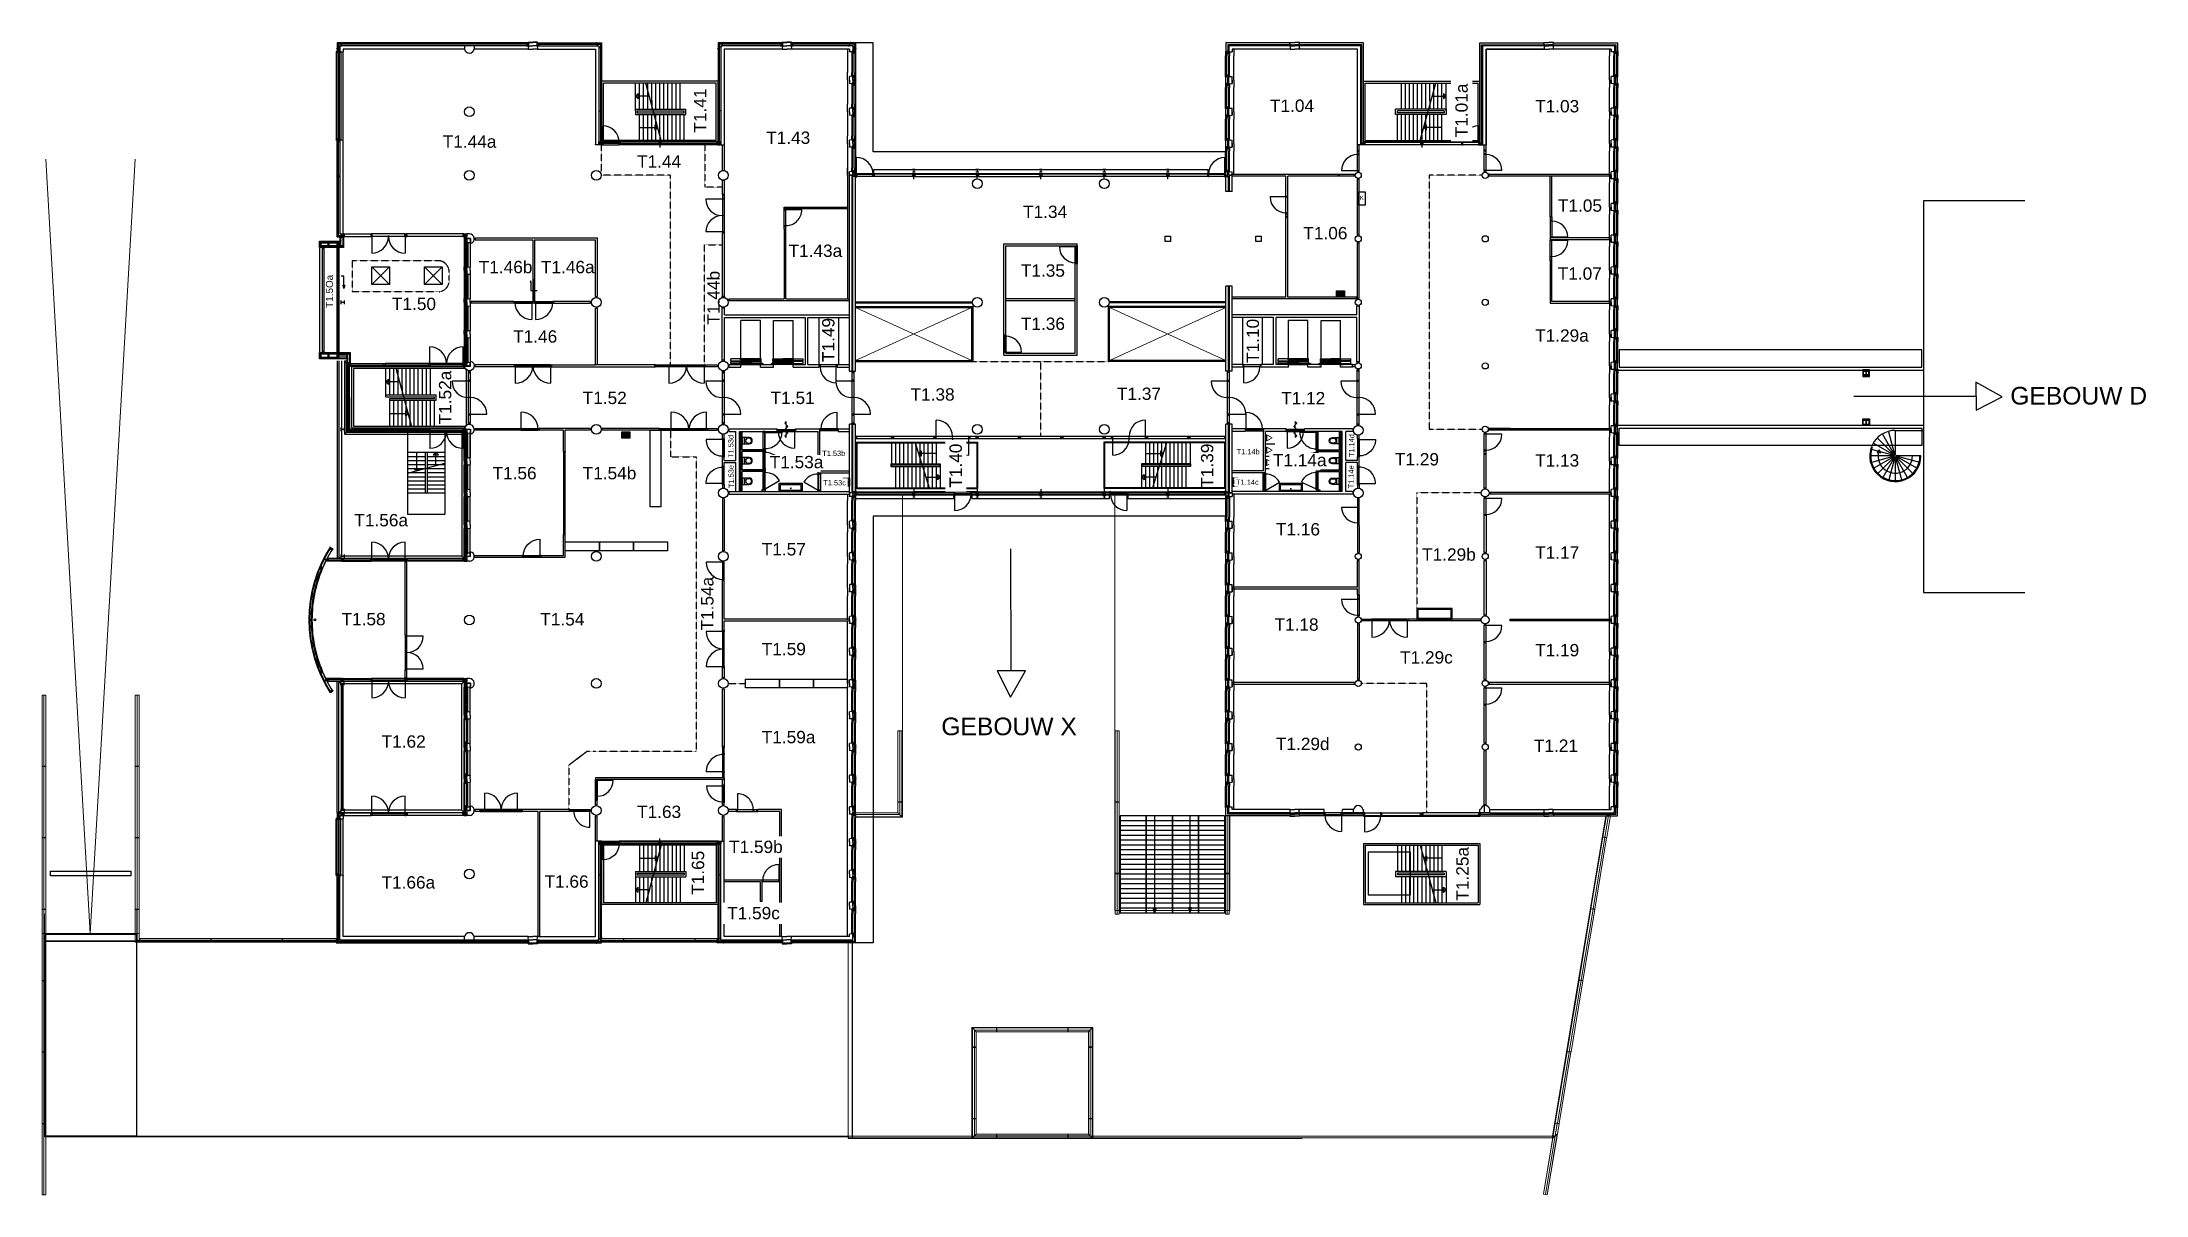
# Model space of a CAD drawing. Header units: millimetres. Extents: x 23647 to 142943, y 5934 to 71269.
import ezdxf
from ezdxf.enums import TextEntityAlignment as Align

# ---------------------------------------------------------------- set-up
doc = ezdxf.new("R2010")
doc.units = ezdxf.units.MM
doc.linetypes.add('HIDDEN2', pattern=[4.7625, 3.175, -1.5875])
doc.layers.get('0').update_dxf_attribs({"linetype": 'CONTINUOUS'})
for name, color, linetype in [('AL2100_BUITENWANDEN', 3, 'CONTINUOUS'), ('AL2200_BINNENWANDEN', 2, 'CONTINUOUS'), ('AL2400_TRAPPEN', 1, 'CONTINUOUS'), ('AL2700_DAKEN', 8, 'CONTINUOUS'), ('AL2800_KONSTRUKTIES', 1, 'CONTINUOUS'), ('AL3100_BUITENWANDOPENING', 1, 'CONTINUOUS'), ('AL3200_BINNENWANDOPENING', 1, 'CONTINUOUS'), ('AL3500_TOEBEHOREN-KOZIJNEN', 1, 'CONTINUOUS'), ('AL4600-RUIMTENUMMER', 2, 'CONTINUOUS'), ('AL4600_RUIMTENUMMERS', 2, 'CONTINUOUS'), ('AL5200_RIOLERING', 8, 'CONTINUOUS'), ('AL6600_LIFTEN-DISTRIBUTIE', 3, 'CONTINUOUS'), ('AL7200_INR-GEBRUIKSRUIMTEN', 1, 'CONTINUOUS'), ('AL7400_SANITAIR', 1, 'CONTINUOUS'), ('AL7900_VASTE-INRICHTING', 8, 'CONTINUOUS'), ('AL8100_INRVERKEERSRUIMTE', 250, 'HIDDEN2'), ('AL8400_INRSANITAIR', 2, 'CONTINUOUS')]:
    doc.layers.add(name, color=color, linetype=linetype)
doc.layers.add('AL2300-VLOEREN', color=8, linetype='CONTINUOUS', lineweight=0)
doc.layers.add('AL9000-TERREIN', color=8, linetype='CONTINUOUS', lineweight=0)
doc.styles.add('Arial', font='arial.ttf')

msp = doc.modelspace()

# ---------------------------------------------------------------- texts
at = {"layer": 'AL4600-RUIMTENUMMER', "style": 'Arial'}
for s, p in [('GEBOUW D', (135250, 50728)), ('GEBOUW X', (74637, 31986))]:
    msp.add_text(s, height=1000, dxfattribs=at).set_placement(p)
at = {"layer": 'AL4600_RUIMTENUMMERS', "style": 'Arial'}
for s, height, rotation, p in [('T1.41', 700, 90, (61517, 66135)), ('T1.5Oa', 400, 90, (40262, 56214)), ('T1.44b', 700, 90, (62279, 55259)), ('T1.49', 700, 90, (68789, 53133)), ('T1.10', 700, 90, (92861, 53085)), ('T1.52a', 700, 90, (47061, 49602)), ('T1.53d', 300, 90, (62942, 47700)), ('T1.14d', 300, 90, (98145, 47750)), ('T1.39', 700, 90, (90271, 46012)), ('T1.53e', 300, 90.58142, (62967, 45996)), ('T1.14e', 300, 90, (98114, 45974)), ('T1.54a', 700, 90, (61927, 37919)), ('T1.65', 700, 90, (61398, 22938)), ('T1.25a', 700, 90, (104747, 22610))]:
    msp.add_text(s, height=height, rotation=rotation, dxfattribs=at).set_placement(p, align=Align.BOTTOM_LEFT)
for s, height, p in [('T1.04', 700, (93273, 67104)), ('T1.03', 700, (108308, 67076)), ('T1.44a', 700, (46364, 65069)), ('T1.43', 700, (64706, 65290)), ('T1.44', 700, (57385, 63943)), ('K', 250, (98367, 62243)), ('T1.05', 700, (109600, 61445)), ('T1.34', 700, (79274, 61092)), ('T1.43a', 700, (65973, 58885)), ('T1.06', 700, (95166, 59881)), ('T1.46b', 700, (48408, 57960)), ('T1.46a', 700, (51934, 57960)), ('T1.35', 700, (79147, 57762)), ('T1.07', 700, (109590, 57592)), ('T1.50', 700, (43485, 55871)), ('T1.46', 700, (50357, 54026)), ('T1.36', 700, (79147, 54746)), ('T1.29a', 700, (108308, 54078)), ('T1.52', 700, (54300, 50544)), ('T1.51', 700, (64956, 50544)), ('T1.38', 700, (72892, 50739)), ('T1.37', 700, (84595, 50780)), ('T1.12', 700, (93905, 50528)), ('T1.53b', 300, (67885, 47718)), ('T1.14b', 300, (91384, 47811)), ('T1.29', 700, (100357, 47066)), ('T1.13', 700, (108308, 47004)), ('T1.56', 700, (49188, 46279)), ('T1.54b', 700, (54300, 46279)), ('T1.56a', 700, (41354, 43614)), ('T1.16', 700, (93610, 43098)), ('T1.57', 700, (64456, 41965)), ('T1.29b', 700, (101899, 41667)), ('T1.17', 700, (108308, 41775)), ('T1.58', 700, (40626, 38007)), ('T1.54', 700, (51898, 37996)), ('T1.18', 700, (93530, 37699)), ('T1.59', 700, (64456, 36311)), ('T1.19', 700, (108308, 36246)), ('T1.29c', 700, (100651, 35839)), ('T1.59a', 700, (64456, 31320)), ('T1.62', 700, (42900, 31069)), ('T1.29d', 700, (93609, 30936)), ('T1.21', 700, (108240, 30833)), ('T1.63', 700, (57385, 27085)), ('T1.66a', 700, (42892, 23084)), ('T1.66', 700, (52136, 23134))]:
    msp.add_text(s, height=height, dxfattribs=at).set_placement(p, align=Align.BOTTOM_LEFT)

# ---------------------------------------------------------------- blocks, each defined once
blk = doc.blocks.new('AH74UG')
for p, q in [((-131, -40), (-131, -320)), ((-131, -65), (131, -65)), ((-131, -140), (131, -140)), ((-131, -214), (131, -214)), ((-131, -289), (131, -289)), ((131, -40), (131, -320))]:
    blk.add_line(p, q)
blk.add_lwpolyline([(-230, 0), (230, 0), (230, -40), (-230, -40)], close=True)
for points in [[(230, -40), (230, -360), (-230, -360), (-230, -40)], [(190, -40), (190, -320), (-190, -320), (-190, -40)]]:
    blk.add_lwpolyline(points)
blk = doc.blocks.new('AH28HA16')
for points in [[(-80, 76), (80, 76)], [(0, -76), (0, 76)], [(-80, -76), (80, -76)]]:
    blk.add_lwpolyline(points)
blk = doc.blocks.new('23-1')
for p, q in [((-42.5, -279.5), (-22.5, -300)), ((-42.5, -300), (-22.5, -279.5)), ((-42.5, -279.5), (-42.5, -300)), ((-22.5, -279.5), (-22.5, -300)), ((-15, -282), (-15, -300)), ((15, -282), (15, -300)), ((22.5, -279.5), (22.5, -300)), ((42.5, -279.5), (22.5, -300)), ((22.5, -279.5), (42.5, -300)), ((42.5, -222.5), (62.5, -222.5)), ((42.5, -279.5), (42.5, -300))]:
    blk.add_line(p, q)
for points in [[(50, -200), (50, -277), (-50, -277)], [(105, -145), (55, -145), (55, -245)]]:
    blk.add_lwpolyline(points)
blk.add_lwpolyline([(-50, -279.5), (-5, -279.5), (-5, -316, 0.41421356), (-1, -320), (1, -320, 0.41421356), (5, -316), (5, -279.5), (50, -279.5)], format="xyb")
blk = doc.blocks.new('23E')
at = {"layer": 'AL2100_BUITENWANDEN'}
for p, q in [((-260, -10), (-270, 0)), ((-312.5, -272.5), (-332.5, -272.5)), ((-300, -327), (-300, -350)), ((-300, -350), (-280, -327)), ((-300, -327), (-280, -350)), ((-280, -327), (-280, -350)), ((-270, -332), (-270, -350)), ((-250, -190), (-260, -10)), ((-240, -400), (0, -400))]:
    blk.add_line(p, q, dxfattribs=at)
for points in [[(-375, -195), (-325, -195), (-325, -295)], [(-320, -250), (-320, -327), (-260, -327)], [(-285, -303), (-260, -303), (-260, -400), (-240, -400)]]:
    blk.add_lwpolyline(points, dxfattribs=at)
at = {"layer": 'AL3100_BUITENWANDOPENING'}
for p, q in [((-270, 0), (0, 0)), ((-247, -180), (0, -180)), ((-210, -379), (0, -379))]:
    blk.add_line(p, q, dxfattribs=at)
for points in [[(-295, -240), (-298, -240), (-298, -193), (-345, -193), (-345, -190), (-295, -190)], [(-295, -300), (-295, -190), (-280, -190), (-280, -200), (-265, -200), (-265, -190), (-250, -190), (-250, -210), (-260, -210), (-260, -220), (-250, -220), (-250, -300)], [(-210, -379), (-250, -379), (-250, -180), (-247, -180), (-247, -376), (-210, -376)]]:
    blk.add_lwpolyline(points, close=True, dxfattribs=at)
at = {"layer": 'AL3500_TOEBEHOREN-KOZIJNEN'}
blk.add_lwpolyline([(-265, -200), (-265, -190), (-280, -190), (-280, -200)], close=True, dxfattribs=at)
blk = doc.blocks.new('MERK-E')
at = {"layer": 'AL2800_KONSTRUKTIES'}
blk.add_line((-3600, -1730.5), (-3600, -1580.5), dxfattribs=at)
at = {"layer": 'AL3100_BUITENWANDOPENING'}
for p, q in [((-6890, -1869.5), (-6890, -1910.5)), ((-310, -1910.5), (-6890, -1910.5)), ((-6840, -1730.5), (-3650, -1730.5)), ((-6823, -1781.5), (-3667, -1781.5)), ((-6823, -1869.5), (-3667, -1869.5)), ((-3667, -1869.5), (-3667, -1781.5)), ((-3667, -1781.5), (-3650, -1781.5)), ((-3600, -1869.5), (-3667, -1869.5)), ((-3650, -1781.5), (-3650, -1730.5)), ((-3650, -1730.5), (-3600, -1730.5)), ((-3610, -1770.5), (-3600, -1770.5)), ((-3610, -1770.5), (-3610, -1829.5)), ((-3600, -1829.5), (-3610, -1829.5)), ((-3600, -1730.5), (-3600, -1770.5)), ((-3550, -1730.5), (-3600, -1730.5)), ((-3590, -1770.5), (-3600, -1770.5)), ((-3600, -1829.5), (-3600, -1869.5)), ((-3600, -1829.5), (-3590, -1829.5)), ((-3600, -1869.5), (-3533, -1869.5)), ((-3590, -1770.5), (-3590, -1829.5)), ((-3550, -1730.5), (-1327, -1730.5)), ((-3550, -1781.5), (-3550, -1730.5)), ((-3533, -1781.5), (-3550, -1781.5)), ((-3533, -1781.5), (-1344, -1781.5)), ((-3533, -1869.5), (-3533, -1781.5)), ((-3533, -1869.5), (-1344, -1869.5)), ((-1344, -1781.5), (-1327, -1781.5)), ((-1344, -1869.5), (-1344, -1781.5)), ((-1294, -1869.5), (-1344, -1869.5)), ((-1327, -1730.5), (-1277, -1730.5)), ((-1327, -1781.5), (-1327, -1730.5)), ((-1277, -1818.5), (-1294, -1818.5)), ((-1294, -1818.5), (-1294, -1869.5)), ((-360, -1869.5), (-1294, -1869.5)), ((-377, -1730.5), (-1277, -1730.5)), ((-1277, -1730.5), (-1277, -1818.5)), ((-377, -1818.5), (-1277, -1818.5)), ((-360, -1869.5), (-360, -2803.5)), ((-310, -1869.5), (-310, -1910.5))]:
    blk.add_line(p, q, dxfattribs=at)
blk.add_arc((-360, -1869.5), 934, 180, 270, dxfattribs=at)
blk = doc.blocks.new('23D-1')
at = {"layer": 'AL2100_BUITENWANDEN'}
for p, q in [((223, 88), (223, 108)), ((275, 30), (230, 30)), ((277, 86), (300, 86)), ((277, 86), (300, 66)), ((300, 86), (277, 66)), ((277, 66), (300, 66)), ((282, 55), (300, 55)), ((-40, -70), (-50, -60)), ((130, -70), (-40, -70)), ((140, -60), (130, -70))]:
    blk.add_line(p, q, dxfattribs=at)
for points in [[(145, 150), (145, 100), (245, 100)], [(200, 95), (277, 95), (277, 45)]]:
    blk.add_lwpolyline(points, dxfattribs=at)
at = {"layer": 'AL3100_BUITENWANDOPENING'}
for p, q in [((310, -60), (154, -60)), ((154, -60), (154, -70)), ((310, -70), (154, -70)), ((310, -70), (310, -60))]:
    blk.add_line(p, q, dxfattribs=at)
for points in [[(140, 95), (143, 95), (143, 48), (190, 48), (190, 45), (140, 45)], [(140, 45), (190, 45), (190, -60), (140, -60)], [(320, -50), (310, -50), (310, -40), (320, -40), (320, 45), (275, 45), (275, -60), (320, -60)], [(310, 50), (320, 50), (320, -40), (310, -40), (310, -50), (320, -50), (320, -70), (360, -70), (360, -18), (377, -18), (377, 70), (310, 70)]]:
    blk.add_lwpolyline(points, close=True, dxfattribs=at)
at = {"layer": 'AL3500_TOEBEHOREN-KOZIJNEN'}
blk.add_lwpolyline([(150, 0), (140, 0), (140, -15), (150, -15)], close=True, dxfattribs=at)
blk = doc.blocks.new('23D-2')
at = {"layer": 'AL2100_BUITENWANDEN'}
for p, q in [((223, 88), (223, 108)), ((275, 30), (230, 30)), ((300, 86), (277, 66)), ((277, 86), (300, 66)), ((277, 86), (300, 86)), ((277, 66), (300, 66)), ((282, 55), (300, 55)), ((-40, -70), (-50, -60)), ((130, -70), (-40, -70)), ((140, -60), (130, -70))]:
    blk.add_line(p, q, dxfattribs=at)
for points in [[(145, 150), (145, 100), (245, 100)], [(200, 95), (277, 95), (277, 45)]]:
    blk.add_lwpolyline(points, dxfattribs=at)
at = {"layer": 'AL3100_BUITENWANDOPENING'}
for p, q in [((360, 70), (310, 70)), ((310, 70), (310, 50)), ((310, 50), (320, 50)), ((320, 50), (320, -40)), ((360, 18), (360, 70)), ((377, 18), (360, 18)), ((377, -70), (377, 18)), ((154, -60), (154, -70)), ((310, -60), (154, -60)), ((310, -70), (154, -70)), ((310, -40), (310, -50)), ((320, -40), (310, -40)), ((310, -50), (320, -50)), ((310, -70), (310, -60)), ((320, -50), (320, -70)), ((320, -70), (377, -70))]:
    blk.add_line(p, q, dxfattribs=at)
for points in [[(140, 95), (143, 95), (143, 48), (190, 48), (190, 45), (140, 45)], [(140, 45), (190, 45), (190, -60), (140, -60)], [(320, -50), (310, -50), (310, -40), (320, -40), (320, 45), (275, 45), (275, -60), (320, -60)]]:
    blk.add_lwpolyline(points, close=True, dxfattribs=at)
at = {"layer": 'AL3500_TOEBEHOREN-KOZIJNEN'}
blk.add_lwpolyline([(150, 0), (140, 0), (140, -15), (150, -15)], close=True, dxfattribs=at)
blk = doc.blocks.new('AH28HA20')
for points in [[(-100, 95), (100, 95)], [(0, -95), (0, 95)], [(-100, -95), (100, -95)]]:
    blk.add_lwpolyline(points)
blk = doc.blocks.new('door')
at = {"flags": 128}
for points in [[(234274, 53069), (234274, 54044)], [(235249, 53069), (234274, 53069)]]:
    blk.add_lwpolyline(points, dxfattribs=at)
for points in [[(234224, 53019), (234224, 53119), (234274, 53119), (234274, 53019)], [(235249, 53019), (235249, 53119), (235299, 53119), (235299, 53019)]]:
    blk.add_lwpolyline(points, close=True)
blk.add_arc((234274, 53069), 975, 0, 90)
blk = doc.blocks.new('deur2')
at = {"color": 0}
for points in [[(234795, 62689), (234795, 62589), (234745, 62589), (234745, 62689)], [(236845, 62689), (236845, 62589), (236795, 62589), (236795, 62689)]]:
    blk.add_lwpolyline(points, close=True, dxfattribs=at)
at = {"color": 0, "flags": 128}
for points in [[(234795, 62639), (234795, 61664)], [(234795, 62639), (235795, 62639)], [(236795, 62639), (235795, 62639)], [(236795, 62639), (236795, 61664)]]:
    blk.add_lwpolyline(points, dxfattribs=at)
at = {"color": 0}
for centre, start, end in [((234798, 62661), 269.79178, 358.75777), ((236791, 62661), 181.24223, 270.20822)]:
    blk.add_arc(centre, 997, start, end, dxfattribs=at)
blk = doc.blocks.new('WAND TOILET')
at = {"linetype": 'Continuous'}
blk.add_line((120, -180), (120, 180), dxfattribs=at)
for points in [[(370, 180), (0, 180), (0, -180), (370, -180, 1)], [(370, -140, 1), (370, 140), (310, 140, 1), (310, -140)]]:
    blk.add_lwpolyline(points, format="xyb", close=True, dxfattribs=at)

# ---------------------------------------------------------------- linework, layer by layer
msp.add_line((105427, 28044), (105427, 27579))
at = {"layer": 'AL2100_BUITENWANDEN'}
for p, q in [((40327, 70709), (40327, 65729)), ((40377, 71219), (40377, 70934)), ((40662, 71219), (40377, 71219)), ((40400, 70769), (40377, 70749)), ((40377, 70769), (40400, 70749)), ((40400, 70769), (40377, 70769)), ((40400, 70749), (40377, 70749)), ((40395, 70739), (40377, 70739)), ((40395, 71201), (40395, 70934)), ((40662, 71201), (40395, 71201)), ((40395, 70904), (40395, 70739)), ((51182, 71149), (40447, 71149)), ((40447, 71149), (40447, 70754)), ((40454, 70771), (40454, 70791)), ((47606, 71059), (40537, 71059)), ((40537, 71059), (40537, 70709)), ((40537, 70709), (40717, 70719)), ((51207, 71219), (40692, 71219)), ((51207, 71201), (40692, 71201)), ((40717, 70719), (40727, 70729)), ((47606, 70869), (40727, 70869)), ((40727, 70869), (40727, 70729)), ((40727, 65709), (40727, 70729)), ((48147, 71059), (47606, 71059)), ((47606, 71059), (47606, 70869)), ((51227, 71059), (48147, 71059)), ((48147, 71059), (48147, 70869)), ((51207, 70869), (48147, 70869)), ((51727, 71059), (55217, 71059)), ((51747, 71219), (55062, 71219)), ((51747, 71201), (55062, 71201)), ((51747, 70869), (55027, 70869)), ((51772, 71149), (55307, 71149)), ((55027, 70869), (55027, 65459)), ((55092, 71219), (55377, 71219)), ((55092, 71201), (55359, 71201)), ((55217, 71059), (55217, 65459)), ((55307, 71149), (55307, 65549)), ((55359, 71201), (55359, 70934)), ((55359, 70904), (55359, 67334)), ((55377, 71219), (55377, 70934)), ((55377, 70904), (55377, 67334)), ((62262, 71219), (61977, 71219)), ((61977, 71219), (61977, 70934)), ((61977, 70904), (61977, 67334)), ((62262, 71201), (61995, 71201)), ((61995, 71201), (61995, 70934)), ((61995, 70904), (61995, 67334)), ((65582, 71149), (62047, 71149)), ((62047, 71149), (62047, 65549)), ((65627, 71059), (62137, 71059)), ((62137, 71059), (62137, 65459)), ((65607, 71219), (62292, 71219)), ((65607, 71201), (62292, 71201)), ((65607, 70869), (62327, 70869)), ((62327, 70869), (62327, 65459)), ((69617, 71059), (66127, 71059)), ((69462, 71219), (66147, 71219)), ((69462, 71201), (66147, 71201)), ((69427, 70869), (66147, 70869)), ((69707, 71149), (66172, 71149)), ((69324, 70869), (69324, 70490)), ((69427, 70869), (69427, 70729)), ((69437, 70719), (69427, 70729)), ((69617, 70709), (69437, 70719)), ((69777, 71219), (69492, 71219)), ((69759, 71201), (69492, 71201)), ((69617, 71059), (69617, 70709)), ((69699, 70861), (69699, 70881)), ((69699, 70771), (69699, 70791)), ((69707, 70919), (69707, 71149)), ((69707, 70919), (69707, 70754)), ((69754, 70769), (69777, 70749)), ((69777, 70769), (69754, 70749)), ((69754, 70769), (69777, 70769)), ((69754, 70749), (69777, 70749)), ((69756, 70961), (69777, 70961)), ((69777, 70961), (69756, 70941)), ((69756, 70961), (69777, 70941)), ((69756, 70941), (69777, 70941)), ((69756, 70896), (69777, 70876)), ((69756, 70876), (69777, 70896)), ((69756, 70896), (69777, 70896)), ((69756, 70876), (69777, 70876)), ((69759, 71201), (69759, 70934)), ((69759, 70934), (69777, 70934)), ((69759, 70904), (69759, 70739)), ((69759, 70904), (69777, 70904)), ((69759, 70739), (69777, 70739)), ((69777, 71219), (69777, 70934)), ((69777, 70709), (69777, 70490)), ((90882, 70728), (90755, 70741)), ((90755, 70741), (90755, 70493)), ((90881, 70725), (90755, 70738)), ((94402, 71219), (90777, 71219)), ((90777, 71219), (90777, 70743)), ((90877, 70729), (90781, 70738)), ((94417, 71119), (90877, 71119)), ((90877, 71119), (90877, 70729)), ((94424, 71059), (90937, 71059)), ((90937, 71059), (90937, 70712)), ((90937, 70712), (91127, 70722)), ((90937, 70709), (91130, 70719)), ((94414, 70869), (91127, 70869)), ((91127, 70869), (91127, 70722)), ((91130, 70866), (91130, 70719)), ((91230, 70866), (91230, 70493)), ((94404, 71241), (94677, 71241)), ((94417, 71114), (94404, 71241)), ((94420, 71114), (94407, 71241)), ((94417, 71119), (94407, 71214)), ((94424, 71059), (94414, 70869)), ((94427, 71058), (94416, 70866)), ((94416, 70866), (94677, 70866)), ((94949, 71241), (94677, 71241)), ((94937, 70866), (94677, 70866)), ((94927, 71058), (94937, 70866)), ((98417, 71059), (94930, 71059)), ((94930, 71059), (94940, 70869)), ((94933, 71114), (94946, 71241)), ((94936, 71114), (94949, 71241)), ((94937, 71119), (94946, 71214)), ((98477, 71119), (94937, 71119)), ((98227, 70869), (94940, 70869)), ((98577, 71219), (94951, 71219)), ((98224, 70866), (98224, 65446)), ((98227, 65449), (98227, 70869)), ((98227, 70719), (98227, 70869)), ((98227, 70719), (98227, 70869)), ((98417, 65459), (98417, 71059)), ((98477, 65519), (98477, 71119)), ((98577, 65524), (98577, 71219)), ((105177, 65524), (105177, 71219)), ((105177, 71219), (108802, 71219)), ((105277, 65519), (105277, 71119)), ((105277, 71119), (108817, 71119)), ((105337, 65459), (105337, 71059)), ((108824, 71059), (105337, 71059)), ((105527, 65449), (105527, 70869)), ((108814, 70869), (105527, 70869)), ((105530, 70866), (105530, 65446)), ((105530, 70866), (108816, 70866)), ((108804, 71241), (109077, 71241)), ((108817, 71114), (108804, 71241)), ((108820, 71114), (108807, 71241)), ((108817, 71119), (108807, 71214)), ((108824, 71059), (108814, 70869)), ((108827, 71058), (108816, 70866)), ((108816, 70866), (109077, 70866)), ((109349, 71241), (109077, 71241)), ((109337, 70866), (109077, 70866)), ((109327, 71058), (109337, 70866)), ((112817, 71059), (109330, 71059)), ((109330, 71059), (109340, 70869)), ((109333, 71114), (109346, 71241)), ((109336, 71114), (109349, 71241)), ((109337, 71119), (109346, 71214)), ((109337, 71119), (112877, 71119)), ((112624, 70866), (109337, 70866)), ((112627, 70869), (109340, 70869)), ((109351, 71219), (112977, 71219)), ((112524, 70866), (112524, 70493)), ((112624, 70866), (112624, 70719)), ((112816, 70709), (112624, 70719)), ((112627, 70869), (112627, 70722)), ((112817, 70712), (112627, 70722)), ((112817, 71059), (112817, 70712)), ((112872, 70728), (112999, 70741)), ((112872, 70725), (112999, 70738)), ((112877, 71119), (112877, 70729)), ((112877, 70729), (112972, 70738)), ((112977, 71219), (112977, 70743)), ((112999, 70741), (112999, 70493)), ((69324, 69119), (69324, 69547)), ((69437, 69319), (69427, 69309)), ((69427, 69119), (69427, 69309)), ((69617, 69329), (69437, 69319)), ((69617, 69119), (69617, 69329)), ((69699, 69266), (69699, 69246)), ((69707, 69119), (69707, 69284)), ((69754, 69269), (69777, 69289)), ((69777, 69269), (69754, 69289)), ((69754, 69289), (69777, 69289)), ((69754, 69269), (69777, 69269)), ((69759, 69299), (69759, 69134)), ((69759, 69299), (69777, 69299)), ((69777, 69329), (69777, 69547)), ((90755, 69296), (90755, 69544)), ((90881, 69312), (90755, 69299)), ((90882, 69309), (90755, 69296)), ((90777, 68943), (90777, 69294)), ((90877, 69309), (90781, 69299)), ((90877, 68929), (90877, 69309)), ((90937, 69329), (91130, 69319)), ((90937, 68912), (90937, 69326)), ((90937, 69326), (91127, 69316)), ((91127, 68922), (91127, 69316)), ((91130, 69119), (91130, 69319)), ((91230, 69119), (91230, 69544)), ((112524, 69119), (112524, 69544)), ((112816, 69329), (112624, 69319)), ((112624, 69119), (112624, 69319)), ((112817, 69326), (112627, 69316)), ((112627, 68922), (112627, 69316)), ((112817, 68912), (112817, 69326)), ((112872, 69312), (112999, 69299)), ((112872, 69309), (112999, 69296)), ((112877, 68929), (112877, 69309)), ((112877, 69309), (112972, 69299)), ((112977, 68943), (112977, 69294)), ((112999, 69296), (112999, 69544)), ((69324, 69119), (69324, 68690)), ((69427, 69119), (69427, 68929)), ((69437, 68919), (69427, 68929)), ((69617, 68909), (69437, 68919)), ((69617, 69119), (69617, 68909)), ((69699, 69061), (69699, 69081)), ((69699, 68971), (69699, 68991)), ((69707, 69119), (69707, 68954)), ((69754, 68969), (69777, 68969)), ((69777, 68969), (69754, 68949)), ((69754, 68969), (69777, 68949)), ((69754, 68949), (69777, 68949)), ((69756, 69161), (69777, 69141)), ((69777, 69161), (69756, 69141)), ((69756, 69161), (69777, 69161)), ((69756, 69141), (69777, 69141)), ((69756, 69096), (69777, 69096)), ((69756, 69076), (69777, 69096)), ((69756, 69096), (69777, 69076)), ((69756, 69076), (69777, 69076)), ((69759, 69134), (69777, 69134)), ((69759, 69104), (69777, 69104)), ((69759, 69104), (69759, 68939)), ((69759, 68939), (69777, 68939)), ((69777, 68909), (69777, 68690)), ((90882, 68928), (90755, 68941)), ((90755, 68941), (90755, 68693)), ((90881, 68925), (90755, 68938)), ((90877, 68929), (90781, 68938)), ((90937, 68912), (91127, 68922)), ((90937, 68909), (91130, 68919)), ((91130, 69119), (91130, 68919)), ((91230, 69119), (91230, 68693)), ((112524, 69119), (112524, 68693)), ((112624, 69119), (112624, 68919)), ((112816, 68909), (112624, 68919)), ((112817, 68912), (112627, 68922)), ((112872, 68928), (112999, 68941)), ((112872, 68925), (112999, 68938)), ((112877, 68929), (112972, 68938)), ((112999, 68941), (112999, 68693)), ((55359, 67304), (55359, 65574)), ((55377, 67304), (55377, 65574)), ((61977, 67304), (61977, 65574)), ((61995, 67304), (61995, 65574)), ((69324, 67319), (69324, 67747)), ((69324, 67319), (69324, 66890)), ((69437, 67519), (69427, 67509)), ((69427, 67319), (69427, 67509)), ((69427, 67319), (69427, 67129)), ((69437, 67119), (69427, 67129)), ((69617, 67529), (69437, 67519)), ((69617, 67109), (69437, 67119)), ((69617, 67319), (69617, 67529)), ((69617, 67319), (69617, 67109)), ((69699, 67466), (69699, 67446)), ((69699, 67261), (69699, 67281)), ((69699, 67171), (69699, 67191)), ((69707, 67319), (69707, 67484)), ((69707, 67319), (69707, 67154)), ((69754, 67469), (69777, 67489)), ((69777, 67469), (69754, 67489)), ((69754, 67489), (69777, 67489)), ((69754, 67469), (69777, 67469)), ((69754, 67169), (69777, 67169)), ((69777, 67169), (69754, 67149)), ((69754, 67169), (69777, 67149)), ((69754, 67149), (69777, 67149)), ((69756, 67361), (69777, 67341)), ((69777, 67361), (69756, 67341)), ((69756, 67361), (69777, 67361)), ((69756, 67341), (69777, 67341)), ((69756, 67296), (69777, 67296)), ((69756, 67276), (69777, 67296)), ((69756, 67296), (69777, 67276)), ((69756, 67276), (69777, 67276)), ((69759, 67499), (69759, 67334)), ((69759, 67499), (69777, 67499)), ((69759, 67334), (69777, 67334)), ((69759, 67304), (69777, 67304)), ((69759, 67304), (69759, 67139)), ((69759, 67139), (69777, 67139)), ((69777, 67529), (69777, 67747)), ((69777, 67109), (69777, 66890)), ((90755, 67496), (90755, 67744)), ((90881, 67512), (90755, 67499)), ((90882, 67509), (90755, 67496)), ((90882, 67128), (90755, 67141)), ((90755, 67141), (90755, 66893)), ((90881, 67125), (90755, 67138)), ((90777, 67143), (90777, 67494)), ((90877, 67509), (90781, 67499)), ((90877, 67129), (90781, 67138)), ((90877, 67129), (90877, 67509)), ((90937, 67529), (91130, 67519)), ((90937, 67112), (90937, 67526)), ((90937, 67526), (91127, 67516)), ((90937, 67112), (91127, 67122)), ((90937, 67109), (91130, 67119)), ((91127, 67122), (91127, 67516)), ((91130, 67319), (91130, 67519)), ((91130, 67319), (91130, 67119)), ((91230, 67319), (91230, 67744)), ((91230, 67319), (91230, 66893)), ((112524, 67319), (112524, 67744)), ((112524, 67319), (112524, 66893)), ((112816, 67529), (112624, 67519)), ((112624, 67319), (112624, 67519)), ((112624, 67319), (112624, 67119)), ((112816, 67109), (112624, 67119)), ((112817, 67526), (112627, 67516)), ((112627, 67122), (112627, 67516)), ((112817, 67112), (112627, 67122)), ((112817, 67112), (112817, 67526)), ((112872, 67512), (112999, 67499)), ((112872, 67509), (112999, 67496)), ((112872, 67128), (112999, 67141)), ((112872, 67125), (112999, 67138)), ((112877, 67129), (112877, 67509)), ((112877, 67509), (112972, 67499)), ((112877, 67129), (112972, 67138)), ((112977, 67143), (112977, 67494)), ((112999, 67496), (112999, 67744)), ((112999, 67141), (112999, 66893)), ((40395, 65699), (40377, 65699)), ((40377, 63734), (40377, 65699)), ((40400, 65669), (40377, 65689)), ((40377, 65669), (40400, 65689)), ((40400, 65689), (40377, 65689)), ((40400, 65669), (40377, 65669)), ((40395, 63734), (40395, 65699)), ((40447, 60304), (40447, 65684)), ((40454, 65666), (40454, 65646)), ((40537, 65729), (40537, 60394)), ((40537, 65729), (40717, 65719)), ((40717, 65719), (40727, 65709)), ((40727, 60394), (40727, 65709)), ((69324, 65519), (69324, 65947)), ((69437, 65719), (69427, 65709)), ((69427, 65519), (69427, 65709)), ((69617, 65729), (69437, 65719)), ((69617, 65519), (69617, 65729)), ((69699, 65666), (69699, 65646)), ((69707, 65519), (69707, 65684)), ((69754, 65669), (69777, 65689)), ((69777, 65669), (69754, 65689)), ((69754, 65689), (69777, 65689)), ((69754, 65669), (69777, 65669)), ((69759, 65699), (69759, 65534)), ((69759, 65699), (69777, 65699)), ((69777, 65729), (69777, 65947)), ((90755, 65696), (90755, 65944)), ((90881, 65712), (90755, 65699)), ((90882, 65709), (90755, 65696)), ((90777, 65343), (90777, 65694)), ((90877, 65709), (90781, 65699)), ((90877, 65329), (90877, 65709)), ((90937, 65729), (91130, 65719)), ((90937, 65312), (90937, 65726)), ((90937, 65726), (91127, 65716)), ((91127, 65322), (91127, 65716)), ((91130, 65519), (91130, 65719)), ((91230, 65519), (91230, 65944)), ((112524, 65519), (112524, 65944)), ((112816, 65729), (112624, 65719)), ((112624, 65519), (112624, 65719)), ((112817, 65726), (112627, 65716)), ((112627, 65322), (112627, 65716)), ((112817, 65312), (112817, 65726)), ((112872, 65712), (112999, 65699)), ((112872, 65709), (112999, 65696)), ((112877, 65709), (112972, 65699)), ((112877, 65329), (112877, 65709)), ((112977, 65343), (112977, 65694)), ((112999, 65696), (112999, 65944)), ((69324, 65519), (69324, 65090)), ((69427, 65519), (69427, 65329)), ((69437, 65319), (69427, 65329)), ((69617, 65309), (69437, 65319)), ((69617, 65519), (69617, 65309)), ((69699, 65461), (69699, 65481)), ((69699, 65371), (69699, 65391)), ((69707, 65519), (69707, 65354)), ((69754, 65369), (69777, 65369)), ((69777, 65369), (69754, 65349)), ((69754, 65369), (69777, 65349)), ((69754, 65349), (69777, 65349)), ((69756, 65561), (69777, 65541)), ((69777, 65561), (69756, 65541)), ((69756, 65561), (69777, 65561)), ((69756, 65541), (69777, 65541)), ((69756, 65496), (69777, 65496)), ((69756, 65476), (69777, 65496)), ((69756, 65496), (69777, 65476)), ((69756, 65476), (69777, 65476)), ((69759, 65534), (69777, 65534)), ((69759, 65504), (69777, 65504)), ((69759, 65504), (69759, 65339)), ((69759, 65339), (69777, 65339)), ((69777, 65309), (69777, 65090)), ((90882, 65328), (90755, 65341)), ((90755, 65341), (90755, 65093)), ((90881, 65325), (90755, 65338)), ((90877, 65329), (90781, 65338)), ((90937, 65312), (91127, 65322)), ((90937, 65309), (91130, 65319)), ((91130, 65519), (91130, 65319)), ((91230, 65519), (91230, 65093)), ((98227, 65446), (98224, 65446)), ((98407, 65449), (98227, 65449)), ((98408, 65446), (98327, 65446)), ((98417, 65459), (98407, 65449)), ((98421, 65459), (98408, 65446)), ((98572, 65519), (98477, 65519)), ((105182, 65519), (105277, 65519)), ((105332, 65459), (105345, 65446)), ((105337, 65459), (105347, 65449)), ((105345, 65446), (105530, 65446)), ((105347, 65449), (105527, 65449)), ((112524, 65519), (112524, 65093)), ((112624, 65519), (112624, 65319)), ((112816, 65309), (112624, 65319)), ((112817, 65312), (112627, 65322)), ((112872, 65328), (112999, 65341)), ((112872, 65325), (112999, 65338)), ((112877, 65329), (112972, 65338)), ((112999, 65341), (112999, 65093)), ((40377, 60234), (40377, 63704)), ((40395, 60252), (40395, 63704)), ((69324, 63719), (69324, 64147)), ((69437, 63919), (69427, 63909)), ((69427, 63724), (69427, 63909)), ((69617, 63724), (69427, 63724)), ((69427, 52619), (69427, 63714)), ((69577, 63714), (69427, 63714)), ((69617, 63929), (69437, 63919)), ((69577, 52619), (69577, 63714)), ((69617, 63724), (69617, 63929)), ((69617, 63724), (69617, 63649)), ((69617, 63649), (69627, 63649)), ((69627, 52619), (69627, 63649)), ((69777, 63649), (69627, 63649)), ((69699, 63866), (69699, 63846)), ((69699, 63736), (69699, 63716)), ((69707, 63704), (69707, 63884)), ((69752, 63704), (69707, 63704)), ((69754, 63869), (69777, 63889)), ((69777, 63869), (69754, 63889)), ((69754, 63889), (69777, 63889)), ((69754, 63869), (69777, 63869)), ((69759, 63899), (69777, 63899)), ((69759, 63709), (69759, 63899)), ((69759, 63778), (69787, 63778)), ((69787, 63758), (69759, 63778)), ((69759, 63758), (69787, 63778)), ((69759, 63758), (69787, 63758)), ((69777, 63709), (69759, 63709)), ((69777, 63929), (69777, 64147)), ((69777, 52619), (69777, 63649)), ((90755, 63896), (90755, 64144)), ((90881, 63912), (90755, 63899)), ((90882, 63909), (90755, 63896)), ((90777, 63724), (90777, 63894)), ((90777, 63649), (90927, 63649)), ((90777, 62799), (90777, 63649)), ((90877, 63909), (90781, 63899)), ((90782, 63719), (90877, 63719)), ((90877, 63719), (90877, 63909)), ((90927, 62799), (90927, 63649)), ((90937, 63929), (91130, 63919)), ((90937, 63729), (90937, 63926)), ((90937, 63926), (91127, 63916)), ((91127, 63729), (90937, 63729)), ((91127, 63709), (90977, 63709)), ((90977, 62799), (90977, 63709)), ((91127, 63729), (91127, 63916)), ((91127, 62799), (91127, 63709)), ((112524, 63719), (112524, 64144)), ((112524, 63719), (112524, 63293)), ((112816, 63929), (112624, 63919)), ((112624, 63719), (112624, 63919)), ((112624, 63719), (112624, 63519)), ((112816, 63509), (112624, 63519)), ((112817, 63926), (112627, 63916)), ((112627, 63522), (112627, 63916)), ((112817, 63512), (112627, 63522)), ((112817, 63512), (112817, 63926)), ((112872, 63912), (112999, 63899)), ((112872, 63909), (112999, 63896)), ((112872, 63528), (112999, 63541)), ((112872, 63525), (112999, 63538)), ((112877, 63909), (112972, 63899)), ((112877, 63529), (112877, 63909)), ((112877, 63529), (112972, 63538)), ((112977, 63543), (112977, 63894)), ((112999, 63896), (112999, 64144)), ((112999, 63541), (112999, 63293)), ((91127, 62799), (90777, 62799)), ((112524, 61919), (112524, 62344)), ((112816, 62129), (112624, 62119)), ((112624, 61919), (112624, 62119)), ((112817, 62126), (112627, 62116)), ((112627, 61722), (112627, 62116)), ((112817, 61712), (112817, 62126)), ((112872, 62112), (112999, 62099)), ((112872, 62109), (112999, 62096)), ((112877, 62109), (112972, 62099)), ((112877, 61729), (112877, 62109)), ((112977, 61743), (112977, 62094)), ((112999, 62096), (112999, 62344)), ((112524, 61919), (112524, 61493)), ((112624, 61919), (112624, 61719)), ((112816, 61709), (112624, 61719)), ((112817, 61712), (112627, 61722)), ((112872, 61728), (112999, 61741)), ((112872, 61725), (112999, 61738)), ((112877, 61729), (112972, 61738)), ((112999, 61741), (112999, 61493)), ((39377, 59634), (39377, 59984)), ((39377, 59984), (39395, 59984)), ((39395, 59984), (39395, 59634)), ((39395, 59909), (39395, 59944)), ((39395, 59944), (39417, 59944)), ((39417, 59909), (39395, 59909)), ((39395, 59674), (39395, 59709)), ((39395, 59709), (39417, 59709)), ((39417, 59674), (39395, 59674)), ((39400, 59966), (39400, 59984)), ((39400, 59984), (40568, 59984)), ((40568, 59966), (39400, 59966)), ((39400, 59634), (39400, 59652)), ((39400, 59652), (40363, 59652)), ((39417, 59966), (39452, 59966)), ((39417, 59944), (39417, 59966)), ((39480, 59944), (39417, 59944)), ((39417, 59944), (39417, 59674)), ((39417, 59944), (39417, 59909)), ((39452, 59944), (39417, 59944)), ((39417, 59709), (39417, 59674)), ((39417, 59674), (39480, 59674)), ((39417, 59674), (39452, 59674)), ((39417, 59652), (39417, 59674)), ((39452, 59652), (39417, 59652)), ((39452, 59966), (39452, 59944)), ((39452, 59674), (39452, 59652)), ((39480, 59674), (39480, 59944)), ((39857, 59944), (39480, 59944)), ((39480, 59944), (39480, 59898)), ((39480, 59898), (39857, 59898)), ((39857, 59720), (39480, 59720)), ((39480, 59720), (39480, 59674)), ((39480, 59674), (39857, 59674)), ((39655, 59966), (39690, 59966)), ((39655, 59944), (39655, 59966)), ((39690, 59944), (39655, 59944)), ((39655, 59674), (39690, 59674)), ((39655, 59652), (39655, 59674)), ((39690, 59652), (39655, 59652)), ((39690, 59966), (39690, 59944)), ((39690, 59674), (39690, 59652)), ((39920, 59944), (39857, 59944)), ((39857, 59944), (39857, 59674)), ((39857, 59898), (39857, 59944)), ((39857, 59674), (39857, 59720)), ((39857, 59674), (39920, 59674)), ((39920, 59674), (39920, 59944)), ((40373, 59944), (39920, 59944)), ((39920, 59944), (39920, 59898)), ((39920, 59898), (40373, 59898)), ((40373, 59720), (39920, 59720)), ((39920, 59720), (39920, 59674)), ((39920, 59674), (40373, 59674)), ((39955, 59966), (39990, 59966)), ((39955, 59944), (39955, 59966)), ((39990, 59944), (39955, 59944)), ((39955, 59674), (39990, 59674)), ((39955, 59652), (39955, 59674)), ((39990, 59652), (39955, 59652)), ((39990, 59966), (39990, 59944)), ((39990, 59674), (39990, 59652)), ((40255, 59966), (40290, 59966)), ((40255, 59944), (40255, 59966)), ((40290, 59944), (40255, 59944)), ((40255, 59674), (40290, 59674)), ((40255, 59652), (40255, 59674)), ((40290, 59652), (40255, 59652)), ((40290, 59966), (40290, 59944)), ((40290, 59674), (40290, 59652)), ((40363, 59652), (40363, 59634)), ((40373, 59651), (40373, 59966)), ((40373, 59966), (40383, 59966)), ((40373, 59898), (40373, 59944)), ((40373, 59674), (40373, 59720)), ((40383, 59651), (40373, 59651)), ((40375, 59651), (40375, 59966)), ((40377, 60234), (40697, 60234)), ((40378, 59651), (40378, 59966)), ((40380, 59651), (40380, 59966)), ((40383, 59966), (40383, 59651)), ((40383, 59966), (40447, 59966)), ((40383, 59920), (40383, 59966)), ((40447, 59920), (40383, 59920)), ((40383, 59697), (40447, 59697)), ((40383, 59651), (40383, 59697)), ((40447, 59651), (40383, 59651)), ((40395, 60252), (40697, 60252)), ((40444, 59920), (40444, 59697)), ((40447, 60304), (40682, 60304)), ((40447, 59651), (40447, 59966)), ((40447, 59966), (40457, 59966)), ((40447, 59966), (40447, 59920)), ((40447, 59697), (40447, 59651)), ((40457, 59651), (40447, 59651)), ((40449, 59651), (40449, 59966)), ((40452, 59651), (40452, 59966)), ((40454, 59651), (40454, 59966)), ((40457, 59966), (40457, 59651)), ((40457, 59820), (40457, 59944)), ((40457, 59944), (40527, 59944)), ((40527, 59820), (40457, 59820)), ((40457, 59720), (40527, 59720)), ((40457, 59674), (40457, 59720)), ((40527, 59674), (40457, 59674)), ((40477, 59634), (40477, 59652)), ((40477, 59652), (40720, 59652)), ((40527, 59966), (40562, 59966)), ((40527, 59944), (40527, 59966)), ((40590, 59944), (40527, 59944)), ((40527, 59944), (40527, 59674)), ((40562, 59944), (40527, 59944)), ((40527, 59944), (40527, 59820)), ((40527, 59720), (40527, 59674)), ((40527, 59674), (40590, 59674)), ((40527, 59674), (40562, 59674)), ((40527, 59652), (40527, 59674)), ((40562, 59652), (40527, 59652)), ((40537, 60394), (40727, 60394)), ((40550, 59989), (40550, 60234)), ((40550, 60234), (40568, 60234)), ((40568, 59989), (40550, 59989)), ((40562, 59966), (40562, 59944)), ((40562, 59674), (40562, 59652)), ((40568, 60199), (40568, 60234)), ((40568, 60234), (40590, 60234)), ((40568, 60234), (40568, 59989)), ((40590, 60199), (40568, 60199)), ((40568, 59994), (40568, 60029)), ((40568, 60029), (40590, 60029)), ((40590, 59994), (40568, 59994)), ((40568, 59984), (40568, 59966)), ((40590, 60234), (40720, 60234)), ((40590, 60171), (40590, 60234)), ((40590, 60234), (40590, 60199)), ((40720, 60171), (40590, 60171)), ((40590, 60029), (40590, 59994)), ((40590, 59674), (40590, 59944)), ((40590, 59737), (40720, 59737)), ((40590, 59674), (40590, 59737)), ((40720, 59674), (40590, 59674)), ((40602, 60389), (40652, 60389)), ((40664, 60311), (40644, 60311)), ((40652, 60389), (40652, 60289)), ((40657, 60334), (40657, 60257)), ((40657, 60257), (40707, 60257)), ((40667, 60257), (40667, 60234)), ((40667, 60257), (40687, 60234)), ((40667, 60234), (40687, 60257)), ((40682, 60301), (40707, 60301)), ((40685, 59674), (40720, 59674)), ((40685, 59652), (40685, 59674)), ((40720, 59652), (40685, 59652)), ((40687, 60257), (40687, 60234)), ((40697, 60252), (40697, 60234)), ((40707, 60301), (40707, 60234)), ((40707, 60234), (40727, 60234)), ((40715, 60171), (40715, 59737)), ((40720, 59652), (40720, 60255)), ((40720, 60255), (40738, 60255)), ((40720, 60234), (40720, 60171)), ((40720, 59737), (40720, 59674)), ((40720, 59674), (40720, 59652)), ((40738, 60255), (40738, 59634)), ((47595, 60269), (47577, 60269)), ((47577, 60239), (47600, 60259)), ((47600, 60239), (47577, 60259)), ((47600, 60259), (47577, 60259)), ((47600, 60239), (47577, 60239)), ((47600, 59969), (47577, 59949)), ((47577, 59969), (47600, 59949)), ((47600, 59969), (47577, 59969)), ((47600, 59949), (47577, 59949)), ((47595, 59939), (47577, 59939)), ((47595, 60269), (47595, 59939)), ((47602, 60294), (47647, 60294)), ((47647, 60384), (47647, 59954)), ((47654, 60236), (47654, 60216)), ((47654, 59971), (47654, 59991)), ((47737, 60129), (47737, 60394)), ((47877, 60394), (47737, 60394)), ((47877, 60394), (47737, 60394)), ((47937, 60129), (47737, 60129)), ((47737, 60119), (47737, 59909)), ((47927, 60119), (47737, 60119)), ((47737, 59909), (47917, 59919)), ((47917, 59919), (47927, 59929)), ((47927, 60119), (47927, 59929)), ((47927, 59929), (47927, 58509)), ((47937, 60129), (47937, 59850)), ((112524, 60119), (112524, 60544)), ((112524, 60119), (112524, 59693)), ((112816, 60329), (112624, 60319)), ((112624, 60119), (112624, 60319)), ((112624, 60119), (112624, 59919)), ((112816, 59909), (112624, 59919)), ((112817, 60326), (112627, 60316)), ((112627, 59922), (112627, 60316)), ((112817, 59912), (112627, 59922)), ((112817, 59912), (112817, 60326)), ((112872, 60312), (112999, 60299)), ((112872, 60309), (112999, 60296)), ((112872, 59928), (112999, 59941)), ((112872, 59925), (112999, 59938)), ((112877, 59929), (112877, 60309)), ((112877, 60309), (112972, 60299)), ((112877, 59929), (112972, 59938)), ((112977, 59943), (112977, 60294)), ((112999, 60296), (112999, 60544)), ((112999, 59941), (112999, 59693)), ((39395, 59634), (39377, 59634)), ((39377, 59584), (39377, 53719)), ((40363, 59634), (39400, 59634)), ((40738, 59634), (40477, 59634)), ((47595, 58499), (47577, 58499)), ((47600, 58469), (47577, 58489)), ((47577, 58469), (47600, 58489)), ((47600, 58489), (47577, 58489)), ((47600, 58469), (47577, 58469)), ((47595, 58319), (47595, 58499)), ((47647, 58319), (47647, 58484)), ((47654, 58466), (47654, 58446)), ((47737, 58529), (47917, 58519)), ((47737, 58319), (47737, 58529)), ((47917, 58519), (47927, 58509)), ((47927, 58319), (47927, 58509)), ((112524, 58319), (112524, 58744)), ((112816, 58529), (112624, 58519)), ((112624, 58319), (112624, 58519)), ((112817, 58526), (112627, 58516)), ((112627, 58122), (112627, 58516)), ((112817, 58112), (112817, 58526)), ((112872, 58512), (112999, 58499)), ((112872, 58509), (112999, 58496)), ((112877, 58129), (112877, 58509)), ((112877, 58509), (112972, 58499)), ((112977, 58143), (112977, 58494)), ((112999, 58496), (112999, 58744)), ((47600, 58169), (47577, 58169)), ((47577, 58169), (47600, 58149)), ((47600, 58169), (47577, 58149)), ((47600, 58149), (47577, 58149)), ((47595, 58139), (47577, 58139)), ((47577, 58109), (47577, 56729)), ((47595, 58319), (47595, 58139)), ((47647, 58319), (47647, 58154)), ((47654, 58171), (47654, 58191)), ((47737, 58319), (47737, 58109)), ((47737, 58109), (47917, 58119)), ((47917, 58119), (47927, 58129)), ((47927, 58319), (47927, 58129)), ((47927, 58129), (47927, 56709)), ((90777, 52619), (90777, 57439)), ((91127, 57439), (90777, 57439)), ((90927, 52619), (90927, 57439)), ((90977, 52619), (90977, 57439)), ((91127, 52619), (91127, 57439)), ((112524, 58319), (112524, 57893)), ((112624, 58319), (112624, 58119)), ((112816, 58109), (112624, 58119)), ((112817, 58112), (112627, 58122)), ((112872, 58128), (112999, 58141)), ((112872, 58125), (112999, 58138)), ((112877, 58129), (112972, 58138)), ((112999, 58141), (112999, 57893)), ((47595, 56699), (47577, 56699)), ((47600, 56669), (47577, 56689)), ((47577, 56669), (47600, 56689)), ((47600, 56689), (47577, 56689)), ((47600, 56669), (47577, 56669)), ((47597, 56561), (47577, 56541)), ((47577, 56561), (47597, 56541)), ((47597, 56561), (47577, 56561)), ((47597, 56541), (47577, 56541)), ((47595, 56534), (47577, 56534)), ((47595, 56504), (47577, 56504)), ((47597, 56496), (47577, 56496)), ((47597, 56476), (47577, 56496)), ((47597, 56496), (47577, 56476)), ((47597, 56476), (47577, 56476)), ((47600, 56369), (47577, 56369)), ((47577, 56369), (47600, 56349)), ((47600, 56369), (47577, 56349)), ((47600, 56349), (47577, 56349)), ((47595, 56339), (47577, 56339)), ((47577, 56309), (47577, 54929)), ((47595, 56534), (47595, 56699)), ((47595, 56504), (47595, 56339)), ((47647, 56519), (47647, 56684)), ((47647, 56519), (47647, 56354)), ((47654, 56666), (47654, 56646)), ((47654, 56461), (47654, 56481)), ((47654, 56476), (47654, 56456)), ((47654, 56371), (47654, 56391)), ((47737, 56729), (47917, 56719)), ((47737, 56519), (47737, 56729)), ((47737, 56519), (47737, 56309)), ((47737, 56309), (47917, 56319)), ((47917, 56719), (47927, 56709)), ((47917, 56319), (47927, 56329)), ((47927, 56519), (47927, 56709)), ((47927, 56519), (47927, 56329)), ((47927, 56329), (47927, 54909)), ((112524, 56519), (112524, 56944)), ((112524, 56519), (112524, 56093)), ((112816, 56729), (112624, 56719)), ((112624, 56519), (112624, 56719)), ((112624, 56519), (112624, 56319)), ((112816, 56309), (112624, 56319)), ((112817, 56726), (112627, 56716)), ((112627, 56322), (112627, 56716)), ((112817, 56312), (112627, 56322)), ((112817, 56312), (112817, 56726)), ((112872, 56712), (112999, 56699)), ((112872, 56709), (112999, 56696)), ((112872, 56328), (112999, 56341)), ((112872, 56325), (112999, 56338)), ((112877, 56329), (112877, 56709)), ((112877, 56709), (112972, 56699)), ((112877, 56329), (112972, 56338)), ((112977, 56343), (112977, 56694)), ((112999, 56696), (112999, 56944)), ((112999, 56341), (112999, 56093)), ((47595, 54899), (47577, 54899)), ((47600, 54869), (47577, 54889)), ((47577, 54869), (47600, 54889)), ((47600, 54889), (47577, 54889)), ((47595, 54719), (47595, 54899)), ((47647, 54719), (47647, 54884)), ((47737, 54929), (47917, 54919)), ((47737, 54719), (47737, 54929)), ((47917, 54919), (47927, 54909)), ((47927, 54719), (47927, 54909)), ((112524, 54719), (112524, 55144)), ((112816, 54929), (112624, 54919)), ((112624, 54719), (112624, 54919)), ((112817, 54926), (112627, 54916)), ((112627, 54522), (112627, 54916)), ((112817, 54512), (112817, 54926)), ((112872, 54912), (112999, 54899)), ((112872, 54909), (112999, 54896)), ((112877, 54909), (112972, 54899)), ((112877, 54529), (112877, 54909)), ((112977, 54543), (112977, 54894)), ((112999, 54896), (112999, 55144)), ((47600, 54869), (47577, 54869)), ((47600, 54569), (47577, 54569)), ((47577, 54569), (47600, 54549)), ((47600, 54569), (47577, 54549)), ((47600, 54549), (47577, 54549)), ((47595, 54539), (47577, 54539)), ((47577, 54509), (47577, 53129)), ((47595, 54719), (47595, 54539)), ((47647, 54719), (47647, 54554)), ((47654, 54866), (47654, 54846)), ((47654, 54571), (47654, 54591)), ((47737, 54719), (47737, 54509)), ((47737, 54509), (47917, 54519)), ((47917, 54519), (47927, 54529)), ((47927, 54719), (47927, 54529)), ((47927, 54529), (47927, 53109)), ((112524, 54719), (112524, 54293)), ((112624, 54719), (112624, 54519)), ((112816, 54509), (112624, 54519)), ((112817, 54512), (112627, 54522)), ((112872, 54528), (112999, 54541)), ((112872, 54525), (112999, 54538)), ((112877, 54529), (112972, 54538)), ((112999, 54541), (112999, 54293)), ((39377, 53319), (39377, 53669)), ((39377, 53669), (39395, 53669)), ((39395, 53319), (39377, 53319)), ((39395, 53669), (39395, 53319)), ((39395, 53594), (39395, 53629)), ((39395, 53629), (39417, 53629)), ((39417, 53594), (39395, 53594)), ((39395, 53359), (39395, 53394)), ((39395, 53394), (39417, 53394)), ((39417, 53359), (39395, 53359)), ((39400, 53651), (39400, 53669)), ((39400, 53669), (40363, 53669)), ((40363, 53651), (39400, 53651)), ((39400, 53319), (39400, 53337)), ((39400, 53337), (40933, 53337)), ((40933, 53319), (39400, 53319)), ((39480, 53629), (39417, 53629)), ((39417, 53629), (39417, 53359)), ((39417, 53629), (39417, 53594)), ((39417, 53394), (39417, 53359)), ((39417, 53359), (39480, 53359)), ((39480, 53359), (39480, 53629)), ((39480, 53583), (39480, 53629)), ((39480, 53629), (39857, 53629)), ((39857, 53583), (39480, 53583)), ((39480, 53359), (39480, 53405)), ((39480, 53405), (39857, 53405)), ((39857, 53359), (39480, 53359)), ((39655, 53651), (39690, 53651)), ((39655, 53629), (39655, 53651)), ((39690, 53629), (39655, 53629)), ((39655, 53359), (39690, 53359)), ((39655, 53337), (39655, 53359)), ((39690, 53337), (39655, 53337)), ((39690, 53651), (39690, 53629)), ((39690, 53359), (39690, 53337)), ((39920, 53629), (39857, 53629)), ((39857, 53629), (39857, 53359)), ((39857, 53629), (39857, 53583)), ((39857, 53405), (39857, 53359)), ((39857, 53359), (39920, 53359)), ((39920, 53359), (39920, 53629)), ((39920, 53629), (40373, 53629)), ((39920, 53583), (39920, 53629)), ((40373, 53583), (39920, 53583)), ((39920, 53405), (40373, 53405)), ((39920, 53359), (39920, 53405)), ((40373, 53359), (39920, 53359)), ((39955, 53651), (39990, 53651)), ((39955, 53629), (39955, 53651)), ((39990, 53629), (39955, 53629)), ((39955, 53359), (39990, 53359)), ((39955, 53337), (39955, 53359)), ((39990, 53337), (39955, 53337)), ((39990, 53651), (39990, 53629)), ((39990, 53359), (39990, 53337)), ((40255, 53651), (40290, 53651)), ((40255, 53629), (40255, 53651)), ((40290, 53629), (40255, 53629)), ((40255, 53359), (40290, 53359)), ((40255, 53337), (40255, 53359)), ((40290, 53337), (40255, 53337)), ((40290, 53651), (40290, 53629)), ((40290, 53359), (40290, 53337)), ((40363, 53669), (40363, 53651)), ((40373, 53359), (40373, 53651)), ((40373, 53651), (40383, 53651)), ((40373, 53629), (40373, 53583)), ((40373, 53405), (40373, 53359)), ((40383, 53359), (40373, 53359)), ((40377, 53198), (40377, 42004)), ((40383, 53651), (40383, 53359)), ((40383, 53651), (40447, 53651)), ((40383, 53605), (40383, 53651)), ((40447, 53605), (40383, 53605)), ((40383, 53405), (40447, 53405)), ((40383, 53359), (40383, 53405)), ((40447, 53359), (40383, 53359)), ((40444, 53605), (40444, 53405)), ((40447, 53359), (40447, 53651)), ((40447, 53651), (40457, 53651)), ((40447, 53651), (40447, 53605)), ((40447, 53405), (40447, 53359)), ((40457, 53359), (40447, 53359)), ((40457, 53651), (40457, 53359)), ((40915, 53629), (40457, 53629)), ((40457, 53629), (40457, 53583)), ((40457, 53583), (40915, 53583)), ((40457, 53359), (40457, 53483)), ((40457, 53483), (40915, 53483)), ((40915, 53359), (40457, 53359)), ((40477, 53651), (40477, 53669)), ((40477, 53669), (41120, 53669)), ((41102, 53651), (40477, 53651)), ((40491, 53651), (40526, 53651)), ((40491, 53629), (40491, 53651)), ((40526, 53629), (40491, 53629)), ((40491, 53359), (40526, 53359)), ((40491, 53337), (40491, 53359)), ((40526, 53337), (40491, 53337)), ((40526, 53651), (40526, 53629)), ((40526, 53359), (40526, 53337)), ((40885, 53359), (40920, 53359)), ((40885, 53337), (40885, 53359)), ((40920, 53337), (40885, 53337)), ((40978, 53629), (40915, 53629)), ((40915, 53629), (40915, 53359)), ((40915, 53583), (40915, 53629)), ((40915, 53483), (40915, 53359)), ((40915, 53359), (40978, 53359)), ((40920, 53359), (40920, 53337)), ((40933, 53337), (40933, 53319)), ((40938, 52914), (40938, 53337)), ((40938, 53337), (40956, 53337)), ((40956, 52914), (40938, 52914)), ((40943, 53651), (40978, 53651)), ((40943, 53629), (40943, 53651)), ((40978, 53629), (40943, 53629)), ((40956, 53337), (40956, 52914)), ((40956, 53297), (40956, 53332)), ((40956, 53332), (40978, 53332)), ((40978, 53297), (40956, 53297)), ((40956, 53048), (40956, 53083)), ((40956, 53083), (40978, 53083)), ((40978, 53048), (40956, 53048)), ((40978, 53651), (40978, 53629)), ((40978, 53651), (41102, 53651)), ((40978, 53588), (40978, 53651)), ((40978, 53359), (40978, 53629)), ((41102, 53588), (40978, 53588)), ((40978, 53332), (40978, 53297)), ((40978, 53111), (41102, 53111)), ((40978, 53048), (40978, 53111)), ((40978, 53083), (40978, 53048)), ((41102, 53048), (40978, 53048)), ((41097, 53110), (41097, 53587)), ((41102, 53651), (41102, 53588)), ((41102, 53048), (41102, 53651)), ((41102, 53111), (41102, 53048)), ((41120, 53048), (41102, 53048)), ((41120, 53669), (41120, 53048)), ((47595, 53033), (47572, 53033)), ((47572, 53013), (47595, 53033)), ((47595, 53013), (47572, 53033)), ((47595, 53013), (47572, 53013)), ((47595, 53099), (47577, 53099)), ((47600, 53089), (47577, 53089)), ((47577, 53069), (47600, 53089)), ((47600, 53069), (47577, 53089)), ((47600, 53069), (47577, 53069)), ((47577, 53003), (47595, 53003)), ((47595, 53003), (47595, 53099)), ((47647, 52999), (47647, 53084)), ((47654, 53066), (47654, 53046)), ((47737, 52919), (47737, 53129)), ((47737, 53129), (47917, 53119)), ((47927, 52919), (47737, 52919)), ((47917, 53119), (47927, 53109)), ((47927, 52919), (47927, 53109)), ((69427, 52619), (69577, 52619)), ((69427, 52619), (69577, 52619)), ((69627, 52619), (69777, 52619)), ((90927, 52619), (90777, 52619)), ((91127, 52619), (90977, 52619)), ((112524, 52919), (112524, 53344)), ((112524, 52919), (112524, 52493)), ((112816, 53129), (112624, 53119)), ((112624, 52919), (112624, 53119)), ((112624, 52919), (112624, 52719)), ((112816, 52709), (112624, 52719)), ((112817, 53126), (112627, 53116)), ((112627, 52722), (112627, 53116)), ((112817, 52712), (112627, 52722)), ((112817, 52712), (112817, 53126)), ((112872, 53112), (112999, 53099)), ((112872, 53109), (112999, 53096)), ((112872, 52728), (112999, 52741)), ((112872, 52725), (112999, 52738)), ((112877, 53109), (112972, 53099)), ((112877, 52729), (112877, 53109)), ((112877, 52729), (112972, 52738)), ((112977, 52743), (112977, 53094)), ((112999, 53096), (112999, 53344)), ((112999, 52741), (112999, 52493)), ((112524, 51119), (112524, 51544)), ((112816, 51329), (112624, 51319)), ((112624, 51119), (112624, 51319)), ((112817, 51326), (112627, 51316)), ((112627, 50922), (112627, 51316)), ((112817, 50912), (112817, 51326)), ((112872, 51312), (112999, 51299)), ((112872, 51309), (112999, 51296)), ((112877, 51309), (112972, 51299)), ((112877, 50929), (112877, 51309)), ((112999, 51296), (112999, 51544)), ((112524, 51119), (112524, 50693)), ((112624, 51119), (112624, 50919)), ((112816, 50909), (112624, 50919)), ((112817, 50912), (112627, 50922)), ((112872, 50928), (112999, 50941)), ((112872, 50925), (112999, 50938)), ((112877, 50929), (112972, 50938)), ((112977, 50943), (112977, 51294)), ((112999, 50941), (112999, 50693)), ((40917, 49169), (47577, 49169)), ((47595, 49225), (47572, 49225)), ((47595, 49225), (47572, 49205)), ((47572, 49225), (47595, 49205)), ((47595, 49205), (47572, 49205)), ((47577, 49235), (47595, 49235)), ((47600, 49169), (47577, 49149)), ((47577, 49169), (47600, 49149)), ((47600, 49169), (47577, 49169)), ((47600, 49149), (47577, 49149)), ((47595, 49139), (47577, 49139)), ((47577, 49119), (47577, 47719)), ((47577, 47729), (47577, 49109)), ((47595, 49235), (47595, 49139)), ((47647, 49239), (47647, 49154)), ((47654, 49171), (47654, 49191)), ((47927, 49319), (47737, 49319)), ((47737, 49319), (47737, 49109)), ((47737, 49109), (47917, 49119)), ((47917, 49119), (47927, 49129)), ((47927, 49319), (47927, 49129)), ((47927, 47709), (47927, 49129)), ((47927, 49119), (47927, 47719)), ((69427, 45724), (69427, 49619)), ((69577, 49619), (69427, 49619)), ((69577, 45724), (69577, 49619)), ((69627, 45788), (69627, 49619)), ((69777, 49619), (69627, 49619)), ((69777, 45788), (69777, 49619)), ((90777, 45788), (90777, 49619)), ((90927, 49619), (90777, 49619)), ((90927, 45788), (90927, 49619)), ((90977, 45724), (90977, 49619)), ((91127, 49619), (90977, 49619)), ((91127, 45724), (91127, 49619)), ((112524, 49319), (112524, 49744)), ((112524, 49319), (112524, 48893)), ((112816, 49529), (112624, 49519)), ((112624, 49319), (112624, 49519)), ((112624, 49319), (112624, 49119)), ((112816, 49109), (112624, 49119)), ((112817, 49526), (112627, 49516)), ((112627, 49122), (112627, 49516)), ((112817, 49112), (112627, 49122)), ((112817, 49112), (112817, 49526)), ((112872, 49512), (112999, 49499)), ((112872, 49509), (112999, 49496)), ((112872, 49128), (112999, 49141)), ((112872, 49125), (112999, 49138)), ((112877, 49129), (112877, 49509)), ((112877, 49509), (112972, 49499)), ((112877, 49129), (112972, 49138)), ((112977, 49143), (112977, 49494)), ((112999, 49496), (112999, 49744)), ((112999, 49141), (112999, 48893)), ((47737, 47729), (47917, 47719)), ((47737, 47519), (47737, 47729)), ((47917, 47719), (47927, 47709)), ((112524, 47519), (112524, 47944)), ((112816, 47729), (112624, 47719)), ((112817, 47726), (112627, 47716)), ((112817, 47312), (112817, 47726)), ((112999, 47696), (112999, 47944)), ((47595, 47699), (47577, 47699)), ((47600, 47669), (47577, 47689)), ((47577, 47669), (47600, 47689)), ((47600, 47689), (47577, 47689)), ((47600, 47669), (47577, 47669)), ((47600, 47369), (47577, 47369)), ((47577, 47369), (47600, 47349)), ((47600, 47369), (47577, 47349)), ((47600, 47349), (47577, 47349)), ((47595, 47339), (47577, 47339)), ((47577, 45929), (47577, 47309)), ((47595, 47519), (47595, 47699)), ((47595, 47519), (47595, 47339)), ((47647, 47519), (47647, 47684)), ((47647, 47519), (47647, 47354)), ((47654, 47666), (47654, 47646)), ((47654, 47371), (47654, 47391)), ((47737, 47519), (47737, 47309)), ((47737, 47309), (47917, 47319)), ((47917, 47319), (47927, 47329)), ((47927, 47519), (47927, 47709)), ((47927, 47519), (47927, 47329)), ((47927, 45909), (47927, 47329)), ((112524, 47519), (112524, 47093)), ((112624, 47519), (112624, 47719)), ((112624, 47519), (112624, 47319)), ((112816, 47309), (112624, 47319)), ((112627, 47322), (112627, 47716)), ((112817, 47312), (112627, 47322)), ((112872, 47712), (112999, 47699)), ((112872, 47709), (112999, 47696)), ((112872, 47328), (112999, 47341)), ((112872, 47325), (112999, 47338)), ((112877, 47329), (112877, 47709)), ((112877, 47709), (112972, 47699)), ((112877, 47329), (112972, 47338)), ((112977, 47343), (112977, 47694)), ((112999, 47341), (112999, 47093)), ((47595, 45899), (47577, 45899)), ((47600, 45869), (47577, 45889)), ((47577, 45869), (47600, 45889)), ((47600, 45889), (47577, 45889)), ((47600, 45869), (47577, 45869)), ((47597, 45741), (47577, 45761)), ((47597, 45761), (47577, 45741)), ((47597, 45761), (47577, 45761)), ((47597, 45741), (47577, 45741)), ((47595, 45734), (47577, 45734)), ((47595, 45704), (47577, 45704)), ((47597, 45696), (47577, 45696)), ((47577, 45676), (47597, 45696)), ((47597, 45676), (47577, 45696)), ((47597, 45676), (47577, 45676)), ((47600, 45569), (47577, 45569)), ((47577, 45569), (47600, 45549)), ((47600, 45569), (47577, 45549)), ((47600, 45549), (47577, 45549)), ((47595, 45539), (47577, 45539)), ((47577, 44129), (47577, 45509)), ((47595, 45734), (47595, 45899)), ((47595, 45704), (47595, 45539)), ((47647, 45719), (47647, 45884)), ((47647, 45719), (47647, 45554)), ((47654, 45866), (47654, 45846)), ((47654, 45761), (47654, 45781)), ((47654, 45776), (47654, 45756)), ((47654, 45571), (47654, 45591)), ((47737, 45929), (47917, 45919)), ((47737, 45719), (47737, 45929)), ((47737, 45719), (47737, 45509)), ((47737, 45509), (47917, 45519)), ((47917, 45919), (47927, 45909)), ((47917, 45519), (47927, 45529)), ((47927, 45719), (47927, 45909)), ((47927, 45719), (47927, 45529)), ((47927, 44109), (47927, 45529)), ((69324, 45644), (69324, 45290)), ((69577, 45724), (69427, 45724)), ((69427, 45714), (69427, 45529)), ((69617, 45714), (69427, 45714)), ((69437, 45519), (69427, 45529)), ((69617, 45509), (69437, 45519)), ((69617, 45714), (69617, 45788)), ((69617, 45788), (69627, 45788)), ((69617, 45714), (69617, 45509)), ((69777, 45788), (69627, 45788)), ((69699, 45700), (69699, 45720)), ((69699, 45571), (69699, 45591)), ((69707, 45733), (69707, 45554)), ((69752, 45733), (69707, 45733)), ((69754, 45569), (69777, 45549)), ((69777, 45569), (69754, 45549)), ((69754, 45569), (69777, 45569)), ((69754, 45549), (69777, 45549)), ((69759, 45728), (69759, 45539)), ((69777, 45728), (69759, 45728)), ((69759, 45679), (69787, 45679)), ((69787, 45679), (69759, 45659)), ((69759, 45679), (69787, 45659)), ((69759, 45659), (69787, 45659)), ((69759, 45539), (69777, 45539)), ((69777, 45728), (69777, 45539)), ((69777, 45509), (69777, 45290)), ((90882, 45528), (90755, 45541)), ((90755, 45541), (90755, 44344)), ((90881, 45525), (90755, 45538)), ((90777, 45788), (90927, 45788)), ((90777, 45728), (90777, 45543)), ((90877, 45728), (90777, 45728)), ((90877, 45529), (90781, 45538)), ((90877, 45728), (90877, 45529)), ((90937, 45714), (90937, 45512)), ((90937, 45714), (91127, 45714)), ((90937, 45512), (91127, 45522)), ((90937, 45509), (91130, 45519)), ((91127, 45724), (90977, 45724)), ((91127, 45714), (91127, 45522)), ((91130, 45644), (91130, 45519)), ((91230, 45644), (91230, 44344)), ((112816, 45929), (112624, 45919)), ((112624, 45719), (112624, 45919)), ((112624, 45719), (112624, 45519)), ((112816, 45509), (112624, 45519)), ((112817, 45926), (112627, 45916)), ((112627, 45522), (112627, 45916)), ((112817, 45512), (112627, 45522)), ((112817, 45512), (112817, 45926)), ((112872, 45912), (112999, 45899)), ((112872, 45909), (112999, 45896)), ((112872, 45528), (112999, 45541)), ((112872, 45525), (112999, 45538)), ((112877, 45909), (112972, 45899)), ((112877, 45529), (112877, 45909)), ((112877, 45529), (112972, 45538)), ((112977, 45543), (112977, 45894)), ((112999, 45896), (112999, 46144)), ((112999, 45541), (112999, 45293)), ((69324, 43919), (69324, 44347)), ((69777, 44129), (69777, 44347)), ((90755, 44096), (90755, 44344)), ((91230, 43919), (91230, 44344)), ((112999, 44096), (112999, 44344)), ((47595, 44099), (47577, 44099)), ((47600, 44069), (47577, 44089)), ((47577, 44069), (47600, 44089)), ((47600, 44089), (47577, 44089)), ((47600, 44069), (47577, 44069)), ((47600, 43769), (47577, 43769)), ((47577, 43769), (47600, 43749)), ((47600, 43769), (47577, 43749)), ((47600, 43749), (47577, 43749)), ((47595, 43739), (47577, 43739)), ((47595, 43919), (47595, 44099)), ((47595, 43919), (47595, 43739)), ((47647, 43919), (47647, 44084)), ((47647, 43919), (47647, 43754)), ((47654, 44066), (47654, 44046)), ((47654, 43771), (47654, 43791)), ((47737, 44129), (47917, 44119)), ((47737, 43919), (47737, 44129)), ((47737, 43919), (47737, 43709)), ((47737, 43709), (47917, 43719)), ((47917, 44119), (47927, 44109)), ((47917, 43719), (47927, 43729)), ((47927, 43919), (47927, 44109)), ((47927, 43919), (47927, 43729)), ((47927, 42309), (47927, 43729)), ((69324, 43919), (69324, 43490)), ((69437, 44119), (69427, 44109)), ((69427, 43919), (69427, 44109)), ((69427, 43919), (69427, 43729)), ((69437, 43719), (69427, 43729)), ((69617, 44129), (69437, 44119)), ((69617, 43709), (69437, 43719)), ((69617, 43919), (69617, 44129)), ((69617, 43919), (69617, 43709)), ((69699, 44066), (69699, 44046)), ((69699, 43861), (69699, 43881)), ((69699, 43771), (69699, 43791)), ((69707, 43919), (69707, 44084)), ((69707, 43919), (69707, 43754)), ((69754, 44089), (69777, 44089)), ((69777, 44069), (69754, 44089)), ((69754, 44069), (69777, 44089)), ((69754, 44069), (69777, 44069)), ((69754, 43769), (69777, 43749)), ((69777, 43769), (69754, 43749)), ((69754, 43769), (69777, 43769)), ((69754, 43749), (69777, 43749)), ((69756, 43961), (69777, 43961)), ((69777, 43961), (69756, 43941)), ((69756, 43961), (69777, 43941)), ((69756, 43941), (69777, 43941)), ((69756, 43896), (69777, 43876)), ((69756, 43876), (69777, 43896)), ((69756, 43896), (69777, 43896)), ((69756, 43876), (69777, 43876)), ((69759, 44099), (69777, 44099)), ((69759, 44099), (69759, 43934)), ((69759, 43934), (69777, 43934)), ((69759, 43904), (69759, 43739)), ((69759, 43904), (69777, 43904)), ((69759, 43739), (69777, 43739)), ((69777, 43709), (69777, 43490)), ((90881, 44112), (90755, 44099)), ((90882, 44109), (90755, 44096)), ((90755, 43741), (90755, 43493)), ((90882, 43728), (90755, 43741)), ((90881, 43725), (90755, 43738)), ((90777, 43743), (90777, 44094)), ((90877, 44109), (90781, 44099)), ((90877, 43729), (90781, 43738)), ((90877, 43729), (90877, 44109)), ((90937, 44129), (91130, 44119)), ((90937, 43712), (90937, 44126)), ((90937, 44126), (91127, 44116)), ((90937, 43712), (91127, 43722)), ((90937, 43709), (91130, 43719)), ((91127, 43722), (91127, 44116)), ((91130, 43919), (91130, 44119)), ((91130, 43919), (91130, 43719)), ((91230, 43919), (91230, 43493)), ((112816, 44129), (112624, 44119)), ((112624, 43919), (112624, 44119)), ((112624, 43919), (112624, 43719)), ((112816, 43709), (112624, 43719)), ((112817, 44126), (112627, 44116)), ((112627, 43722), (112627, 44116)), ((112817, 43712), (112627, 43722)), ((112817, 43712), (112817, 44126)), ((112872, 44112), (112999, 44099)), ((112872, 44109), (112999, 44096)), ((112872, 43728), (112999, 43741)), ((112872, 43725), (112999, 43738)), ((112877, 44109), (112972, 44099)), ((112877, 43729), (112877, 44109)), ((112877, 43729), (112972, 43738)), ((112977, 43743), (112977, 44094)), ((112999, 43741), (112999, 43493)), ((47595, 42299), (47577, 42299)), ((47600, 42289), (47577, 42289)), ((47577, 42269), (47600, 42289)), ((47600, 42269), (47577, 42289)), ((47600, 42269), (47577, 42269)), ((47600, 41999), (47577, 41999)), ((47600, 41999), (47577, 41979)), ((47577, 41999), (47600, 41979)), ((47600, 41979), (47577, 41979)), ((47595, 41969), (47577, 41969)), ((47595, 41969), (47595, 42299)), ((47602, 41944), (47647, 41944)), ((47647, 41854), (47647, 42284)), ((47654, 42266), (47654, 42246)), ((47654, 42001), (47654, 42021)), ((47737, 42329), (47917, 42319)), ((47737, 42119), (47737, 42329)), ((47927, 42119), (47737, 42119)), ((47737, 42109), (47737, 41844)), ((47937, 42109), (47737, 42109)), ((47877, 41844), (47737, 41844)), ((47917, 42319), (47927, 42309)), ((47927, 42119), (47927, 42309)), ((47937, 42109), (47937, 42387)), ((69324, 42119), (69324, 42547)), ((69324, 42119), (69324, 41690)), ((69437, 42319), (69427, 42309)), ((69427, 42119), (69427, 42309)), ((69427, 42119), (69427, 41929)), ((69437, 41919), (69427, 41929)), ((69617, 42329), (69437, 42319)), ((69617, 41909), (69437, 41919)), ((69617, 42119), (69617, 42329)), ((69617, 42119), (69617, 41909)), ((69699, 42266), (69699, 42246)), ((69699, 42176), (69699, 42156)), ((69699, 41971), (69699, 41991)), ((69707, 42119), (69707, 42284)), ((69707, 42119), (69707, 41954)), ((69754, 42289), (69777, 42289)), ((69754, 42269), (69777, 42289)), ((69777, 42269), (69754, 42289)), ((69754, 42269), (69777, 42269)), ((69754, 41969), (69777, 41969)), ((69777, 41969), (69754, 41949)), ((69754, 41969), (69777, 41949)), ((69754, 41949), (69777, 41949)), ((69756, 42141), (69777, 42161)), ((69756, 42161), (69777, 42141)), ((69756, 42161), (69777, 42161)), ((69756, 42141), (69777, 42141)), ((69756, 42096), (69777, 42096)), ((69777, 42076), (69756, 42096)), ((69756, 42076), (69777, 42096)), ((69756, 42076), (69777, 42076)), ((69759, 42299), (69777, 42299)), ((69759, 42134), (69759, 42299)), ((69759, 42134), (69777, 42134)), ((69759, 41939), (69759, 42104)), ((69759, 42104), (69777, 42104)), ((69759, 41939), (69777, 41939)), ((69777, 42329), (69777, 42547)), ((69777, 41909), (69777, 41690)), ((90755, 42296), (90755, 42544)), ((90881, 42312), (90755, 42299)), ((90882, 42309), (90755, 42296)), ((90755, 41941), (90755, 41693)), ((90882, 41928), (90755, 41941)), ((90881, 41925), (90755, 41938)), ((90777, 41943), (90777, 42294)), ((90877, 42309), (90781, 42299)), ((90877, 41929), (90781, 41938)), ((90877, 41929), (90877, 42309)), ((90937, 42329), (91130, 42319)), ((90937, 41912), (90937, 42326)), ((90937, 42326), (91127, 42316)), ((90937, 41912), (91127, 41922)), ((90937, 41909), (91130, 41919)), ((91127, 41922), (91127, 42316)), ((91130, 42119), (91130, 42319)), ((91130, 42119), (91130, 41919)), ((91230, 42119), (91230, 42544)), ((91230, 42119), (91230, 41693)), ((112816, 42329), (112624, 42319)), ((112624, 42119), (112624, 42319)), ((112624, 42119), (112624, 41919)), ((112816, 41909), (112624, 41919)), ((112817, 42326), (112627, 42316)), ((112627, 41922), (112627, 42316)), ((112817, 41912), (112627, 41922)), ((112817, 41912), (112817, 42326)), ((112872, 42312), (112999, 42299)), ((112872, 42309), (112999, 42296)), ((112872, 41928), (112999, 41941)), ((112872, 41925), (112999, 41938)), ((112877, 42309), (112972, 42299)), ((112877, 41929), (112877, 42309)), ((112877, 41929), (112972, 41938)), ((112977, 41943), (112977, 42294)), ((112999, 42296), (112999, 42544)), ((112999, 41941), (112999, 41693)), ((69324, 40319), (69324, 40747)), ((69777, 40529), (69777, 40747)), ((90755, 40496), (90755, 40744)), ((91230, 40319), (91230, 40744)), ((112999, 40496), (112999, 40744)), ((69324, 40319), (69324, 39890)), ((69437, 40519), (69427, 40509)), ((69427, 40509), (69427, 40129)), ((69437, 40119), (69427, 40129)), ((69617, 40529), (69437, 40519)), ((69617, 40109), (69437, 40119)), ((69617, 40319), (69617, 40529)), ((69617, 40319), (69617, 40109)), ((69699, 40466), (69699, 40446)), ((69699, 40261), (69699, 40281)), ((69699, 40171), (69699, 40191)), ((69707, 40319), (69707, 40484)), ((69707, 40319), (69707, 40154)), ((69754, 40469), (69777, 40489)), ((69777, 40469), (69754, 40489)), ((69754, 40489), (69777, 40489)), ((69754, 40469), (69777, 40469)), ((69754, 40169), (69777, 40169)), ((69777, 40169), (69754, 40149)), ((69754, 40169), (69777, 40149)), ((69754, 40149), (69777, 40149)), ((69756, 40361), (69777, 40341)), ((69777, 40361), (69756, 40341)), ((69756, 40361), (69777, 40361)), ((69756, 40341), (69777, 40341)), ((69756, 40296), (69777, 40296)), ((69756, 40276), (69777, 40296)), ((69756, 40296), (69777, 40276)), ((69756, 40276), (69777, 40276)), ((69759, 40499), (69759, 40334)), ((69759, 40499), (69777, 40499)), ((69759, 40334), (69777, 40334)), ((69759, 40304), (69777, 40304)), ((69759, 40304), (69759, 40139)), ((69759, 40139), (69777, 40139)), ((69777, 40109), (69777, 39890)), ((90881, 40512), (90755, 40499)), ((90882, 40509), (90755, 40496)), ((90755, 40141), (90755, 39893)), ((90882, 40128), (90755, 40141)), ((90881, 40125), (90755, 40138)), ((90777, 40143), (90777, 40494)), ((90877, 40509), (90781, 40499)), ((90877, 40129), (90781, 40138)), ((90877, 40129), (90877, 40509)), ((90937, 40529), (91130, 40519)), ((90937, 40112), (90937, 40526)), ((90937, 40526), (91127, 40516)), ((90937, 40112), (91127, 40122)), ((90937, 40109), (91130, 40119)), ((91127, 40122), (91127, 40516)), ((91130, 40319), (91130, 40519)), ((91130, 40319), (91130, 40119)), ((91230, 40319), (91230, 39893)), ((112816, 40529), (112624, 40519)), ((112624, 40319), (112624, 40519)), ((112624, 40319), (112624, 40119)), ((112816, 40109), (112624, 40119)), ((112817, 40526), (112627, 40516)), ((112627, 40122), (112627, 40516)), ((112817, 40112), (112627, 40122)), ((112817, 40112), (112817, 40526)), ((112872, 40512), (112999, 40499)), ((112872, 40509), (112999, 40496)), ((112872, 40128), (112999, 40141)), ((112872, 40125), (112999, 40138)), ((112877, 40509), (112972, 40499)), ((112877, 40129), (112877, 40509)), ((112877, 40129), (112972, 40138)), ((112977, 40143), (112977, 40494)), ((112999, 40141), (112999, 39893)), ((69324, 38519), (69324, 38947)), ((69437, 38719), (69427, 38709)), ((69427, 38519), (69427, 38709)), ((69427, 38519), (69427, 38329)), ((69437, 38319), (69427, 38329)), ((69617, 38729), (69437, 38719)), ((69617, 38309), (69437, 38319)), ((69617, 38519), (69617, 38729)), ((69617, 38519), (69617, 38309)), ((69699, 38666), (69699, 38646)), ((69699, 38461), (69699, 38481)), ((69699, 38371), (69699, 38391)), ((69707, 38519), (69707, 38684)), ((69707, 38519), (69707, 38354)), ((69754, 38669), (69777, 38689)), ((69777, 38669), (69754, 38689)), ((69754, 38689), (69777, 38689)), ((69754, 38669), (69777, 38669)), ((69754, 38369), (69777, 38369)), ((69777, 38369), (69754, 38349)), ((69754, 38369), (69777, 38349)), ((69754, 38349), (69777, 38349)), ((69756, 38561), (69777, 38541)), ((69777, 38561), (69756, 38541)), ((69756, 38561), (69777, 38561)), ((69756, 38541), (69777, 38541)), ((69756, 38496), (69777, 38496)), ((69756, 38476), (69777, 38496)), ((69756, 38496), (69777, 38476)), ((69756, 38476), (69777, 38476)), ((69759, 38699), (69759, 38534)), ((69759, 38699), (69777, 38699)), ((69759, 38534), (69777, 38534)), ((69759, 38504), (69777, 38504)), ((69759, 38504), (69759, 38339)), ((69759, 38339), (69777, 38339)), ((69777, 38729), (69777, 38947)), ((69777, 38309), (69777, 38090)), ((90755, 38696), (90755, 38944)), ((90881, 38712), (90755, 38699)), ((90882, 38709), (90755, 38696)), ((90755, 38341), (90755, 38093)), ((90882, 38328), (90755, 38341)), ((90881, 38325), (90755, 38338)), ((90777, 38343), (90777, 38694)), ((90877, 38709), (90781, 38699)), ((90877, 38329), (90781, 38338)), ((90877, 38329), (90877, 38709)), ((90937, 38729), (91130, 38719)), ((90937, 38312), (90937, 38726)), ((90937, 38726), (91127, 38716)), ((90937, 38312), (91127, 38322)), ((90937, 38309), (91130, 38319)), ((91127, 38322), (91127, 38716)), ((91130, 38519), (91130, 38719)), ((91130, 38519), (91130, 38319)), ((91230, 38093), (91230, 38944)), ((112816, 38729), (112624, 38719)), ((112624, 38519), (112624, 38719)), ((112624, 38519), (112624, 38319)), ((112816, 38309), (112624, 38319)), ((112817, 38726), (112627, 38716)), ((112627, 38322), (112627, 38716)), ((112817, 38312), (112627, 38322)), ((112817, 38312), (112817, 38726)), ((112872, 38712), (112999, 38699)), ((112872, 38709), (112999, 38696)), ((112872, 38328), (112999, 38341)), ((112872, 38325), (112999, 38338)), ((112877, 38709), (112972, 38699)), ((112877, 38329), (112877, 38709)), ((112877, 38329), (112972, 38338)), ((112977, 38343), (112977, 38694)), ((112999, 38696), (112999, 38944)), ((112999, 38341), (112999, 38093)), ((69777, 36929), (69777, 37147)), ((90755, 36896), (90755, 37144)), ((91230, 36719), (91230, 37144)), ((112524, 36719), (112524, 37144)), ((112999, 36896), (112999, 37144)), ((69437, 36919), (69427, 36909)), ((69427, 36719), (69427, 36909)), ((69427, 36719), (69427, 36529)), ((69437, 36519), (69427, 36529)), ((69617, 36929), (69437, 36919)), ((69617, 36509), (69437, 36519)), ((69617, 36719), (69617, 36929)), ((69617, 36719), (69617, 36509)), ((69699, 36866), (69699, 36846)), ((69699, 36661), (69699, 36681)), ((69699, 36571), (69699, 36591)), ((69707, 36719), (69707, 36884)), ((69707, 36719), (69707, 36554)), ((69754, 36869), (69777, 36889)), ((69777, 36869), (69754, 36889)), ((69754, 36889), (69777, 36889)), ((69754, 36869), (69777, 36869)), ((69754, 36569), (69777, 36569)), ((69777, 36569), (69754, 36549)), ((69754, 36569), (69777, 36549)), ((69754, 36549), (69777, 36549)), ((69756, 36761), (69777, 36741)), ((69777, 36761), (69756, 36741)), ((69756, 36761), (69777, 36761)), ((69756, 36741), (69777, 36741)), ((69756, 36696), (69777, 36696)), ((69756, 36676), (69777, 36696)), ((69756, 36696), (69777, 36676)), ((69756, 36676), (69777, 36676)), ((69759, 36899), (69759, 36734)), ((69759, 36899), (69777, 36899)), ((69759, 36734), (69777, 36734)), ((69759, 36704), (69777, 36704)), ((69759, 36704), (69759, 36539)), ((69759, 36539), (69777, 36539)), ((69777, 36509), (69777, 36290)), ((90881, 36912), (90755, 36899)), ((90882, 36909), (90755, 36896)), ((90755, 36541), (90755, 36293)), ((90882, 36528), (90755, 36541)), ((90881, 36525), (90755, 36538)), ((90777, 36543), (90777, 36894)), ((90877, 36909), (90781, 36899)), ((90877, 36529), (90781, 36538)), ((90877, 36529), (90877, 36909)), ((90937, 36929), (91130, 36919)), ((90937, 36512), (90937, 36926)), ((90937, 36926), (91127, 36916)), ((90937, 36512), (91127, 36522)), ((90937, 36509), (91130, 36519)), ((91127, 36522), (91127, 36916)), ((91130, 36719), (91130, 36919)), ((91130, 36719), (91130, 36519)), ((91230, 36719), (91230, 36293)), ((112524, 36719), (112524, 36293)), ((112816, 36929), (112624, 36919)), ((112624, 36719), (112624, 36919)), ((112624, 36719), (112624, 36519)), ((112816, 36509), (112624, 36519)), ((112817, 36926), (112627, 36916)), ((112627, 36522), (112627, 36916)), ((112817, 36512), (112627, 36522)), ((112817, 36512), (112817, 36926)), ((112872, 36912), (112999, 36899)), ((112872, 36909), (112999, 36896)), ((112872, 36528), (112999, 36541)), ((112872, 36525), (112999, 36538)), ((112877, 36909), (112972, 36899)), ((112877, 36529), (112877, 36909)), ((112877, 36529), (112972, 36538)), ((112977, 36543), (112977, 36894)), ((112999, 36541), (112999, 36293)), ((40377, 27604), (40377, 35034)), ((40662, 34919), (40662, 27719)), ((40692, 34919), (40692, 27719)), ((47595, 35069), (47577, 35069)), ((47577, 35039), (47600, 35059)), ((47600, 35039), (47577, 35059)), ((47600, 35059), (47577, 35059)), ((47600, 35039), (47577, 35039)), ((47600, 34769), (47577, 34749)), ((47577, 34769), (47600, 34749)), ((47600, 34769), (47577, 34769)), ((47600, 34749), (47577, 34749)), ((47595, 34739), (47577, 34739)), ((47577, 33329), (47577, 34709)), ((47595, 35069), (47595, 34739)), ((47602, 35094), (47647, 35094)), ((47647, 35184), (47647, 34754)), ((47654, 35036), (47654, 35016)), ((47654, 34771), (47654, 34791)), ((47737, 34929), (47737, 35194)), ((47877, 35194), (47737, 35194)), ((47937, 34929), (47737, 34929)), ((47927, 34919), (47737, 34919)), ((47737, 34919), (47737, 34709)), ((47737, 34709), (47917, 34719)), ((47917, 34719), (47927, 34729)), ((47927, 34919), (47927, 34729)), ((47927, 33309), (47927, 34729)), ((47937, 34929), (47937, 34650)), ((69437, 35119), (69427, 35109)), ((69427, 34919), (69427, 35109)), ((69427, 34919), (69427, 34729)), ((69437, 34719), (69427, 34729)), ((69617, 35129), (69437, 35119)), ((69617, 34709), (69437, 34719)), ((69617, 34919), (69617, 35129)), ((69617, 34919), (69617, 34709)), ((69699, 35066), (69699, 35046)), ((69699, 34861), (69699, 34881)), ((69699, 34771), (69699, 34791)), ((69707, 34919), (69707, 35084)), ((69707, 34919), (69707, 34754)), ((69754, 35069), (69777, 35089)), ((69777, 35069), (69754, 35089)), ((69754, 35089), (69777, 35089)), ((69754, 35069), (69777, 35069)), ((69754, 34769), (69777, 34769)), ((69777, 34769), (69754, 34749)), ((69754, 34769), (69777, 34749)), ((69754, 34749), (69777, 34749)), ((69756, 34961), (69777, 34941)), ((69777, 34961), (69756, 34941)), ((69756, 34961), (69777, 34961)), ((69756, 34941), (69777, 34941)), ((69756, 34896), (69777, 34896)), ((69756, 34876), (69777, 34896)), ((69756, 34896), (69777, 34876)), ((69756, 34876), (69777, 34876)), ((69759, 35099), (69759, 34934)), ((69759, 35099), (69777, 35099)), ((69759, 34934), (69777, 34934)), ((69759, 34904), (69777, 34904)), ((69759, 34904), (69759, 34739)), ((69759, 34739), (69777, 34739)), ((69777, 35129), (69777, 35347)), ((69777, 34709), (69777, 34490)), ((90755, 35096), (90755, 35344)), ((90881, 35112), (90755, 35099)), ((90882, 35109), (90755, 35096)), ((90755, 34741), (90755, 34493)), ((90882, 34728), (90755, 34741)), ((90881, 34725), (90755, 34738)), ((90777, 34743), (90777, 35094)), ((90877, 35109), (90781, 35099)), ((90877, 34729), (90781, 34738)), ((90877, 34729), (90877, 35109)), ((90937, 35129), (91130, 35119)), ((90937, 34712), (90937, 35126)), ((90937, 35126), (91127, 35116)), ((90937, 34712), (91127, 34722)), ((90937, 34709), (91130, 34719)), ((91127, 34722), (91127, 35116)), ((91130, 34919), (91130, 35119)), ((91130, 34919), (91130, 34719)), ((91230, 34919), (91230, 35344)), ((91230, 34919), (91230, 34493)), ((112524, 34919), (112524, 35344)), ((112524, 34919), (112524, 34493)), ((112816, 35129), (112624, 35119)), ((112624, 34919), (112624, 35119)), ((112624, 34919), (112624, 34719)), ((112816, 34709), (112624, 34719)), ((112817, 35126), (112627, 35116)), ((112627, 34722), (112627, 35116)), ((112817, 34712), (112627, 34722)), ((112817, 34712), (112817, 35126)), ((112872, 35112), (112999, 35099)), ((112872, 35109), (112999, 35096)), ((112872, 34728), (112999, 34741)), ((112872, 34725), (112999, 34738)), ((112877, 34729), (112877, 35109)), ((112877, 35109), (112972, 35099)), ((112877, 34729), (112972, 34738)), ((112977, 34743), (112977, 35094)), ((112999, 35096), (112999, 35344)), ((112999, 34741), (112999, 34493)), ((69777, 33329), (69777, 33547)), ((90755, 33296), (90755, 33544)), ((91230, 33119), (91230, 33544)), ((112524, 33119), (112524, 33544)), ((112999, 33296), (112999, 33544)), ((47595, 33299), (47577, 33299)), ((47600, 33269), (47577, 33289)), ((47577, 33269), (47600, 33289)), ((47600, 33289), (47577, 33289)), ((47600, 33269), (47577, 33269)), ((47600, 32969), (47577, 32969)), ((47577, 32969), (47600, 32949)), ((47600, 32969), (47577, 32949)), ((47600, 32949), (47577, 32949)), ((47595, 32939), (47577, 32939)), ((47577, 31529), (47577, 32909)), ((47595, 33119), (47595, 33299)), ((47595, 33119), (47595, 32939)), ((47647, 33119), (47647, 33284)), ((47647, 33119), (47647, 32954)), ((47654, 33266), (47654, 33246)), ((47654, 32971), (47654, 32991)), ((47737, 33329), (47917, 33319)), ((47737, 33119), (47737, 33329)), ((47737, 33119), (47737, 32909)), ((47737, 32909), (47917, 32919)), ((47917, 33319), (47927, 33309)), ((47917, 32919), (47927, 32929)), ((47927, 33119), (47927, 33309)), ((47927, 33119), (47927, 32929)), ((47927, 31509), (47927, 32929)), ((69437, 33319), (69427, 33309)), ((69427, 33119), (69427, 33309)), ((69427, 33119), (69427, 32929)), ((69437, 32919), (69427, 32929)), ((69617, 33329), (69437, 33319)), ((69617, 32909), (69437, 32919)), ((69617, 33119), (69617, 33329)), ((69617, 33119), (69617, 32909)), ((69699, 33266), (69699, 33246)), ((69699, 33061), (69699, 33081)), ((69699, 32971), (69699, 32991)), ((69707, 33119), (69707, 33284)), ((69707, 33119), (69707, 32954)), ((69754, 33269), (69777, 33289)), ((69777, 33269), (69754, 33289)), ((69754, 33289), (69777, 33289)), ((69754, 33269), (69777, 33269)), ((69754, 32969), (69777, 32969)), ((69777, 32969), (69754, 32949)), ((69754, 32969), (69777, 32949)), ((69754, 32949), (69777, 32949)), ((69756, 33161), (69777, 33141)), ((69777, 33161), (69756, 33141)), ((69756, 33161), (69777, 33161)), ((69756, 33141), (69777, 33141)), ((69756, 33096), (69777, 33096)), ((69756, 33076), (69777, 33096)), ((69756, 33096), (69777, 33076)), ((69756, 33076), (69777, 33076)), ((69759, 33299), (69759, 33134)), ((69759, 33299), (69777, 33299)), ((69759, 33134), (69777, 33134)), ((69759, 33104), (69777, 33104)), ((69759, 33104), (69759, 32939)), ((69759, 32939), (69777, 32939)), ((69777, 32909), (69777, 32690)), ((90881, 33312), (90755, 33299)), ((90882, 33309), (90755, 33296)), ((90755, 32941), (90755, 32693)), ((90882, 32928), (90755, 32941)), ((90881, 32925), (90755, 32938)), ((90777, 32943), (90777, 33294)), ((90877, 33309), (90781, 33299)), ((90877, 32929), (90781, 32938)), ((90877, 32929), (90877, 33309)), ((90937, 33329), (91130, 33319)), ((90937, 32912), (90937, 33326)), ((90937, 33326), (91127, 33316)), ((90937, 32912), (91127, 32922)), ((90937, 32909), (91130, 32919)), ((91127, 32922), (91127, 33316)), ((91130, 33119), (91130, 33319)), ((91130, 33119), (91130, 32919)), ((91230, 33119), (91230, 32693)), ((112524, 33119), (112524, 32693)), ((112816, 33329), (112624, 33319)), ((112624, 33119), (112624, 33319)), ((112624, 33119), (112624, 32919)), ((112816, 32909), (112624, 32919)), ((112817, 33326), (112627, 33316)), ((112627, 32922), (112627, 33316)), ((112817, 32912), (112627, 32922)), ((112817, 32912), (112817, 33326)), ((112872, 33312), (112999, 33299)), ((112872, 33309), (112999, 33296)), ((112872, 32928), (112999, 32941)), ((112872, 32925), (112999, 32938)), ((112877, 32929), (112877, 33309)), ((112877, 33309), (112972, 33299)), ((112877, 32929), (112972, 32938)), ((112977, 32943), (112977, 33294)), ((112999, 32941), (112999, 32693)), ((47595, 31499), (47577, 31499)), ((47600, 31469), (47577, 31489)), ((47577, 31469), (47600, 31489)), ((47600, 31489), (47577, 31489)), ((47600, 31469), (47577, 31469)), ((47597, 31341), (47577, 31361)), ((47597, 31361), (47577, 31341)), ((47597, 31361), (47577, 31361)), ((47597, 31341), (47577, 31341)), ((47595, 31334), (47577, 31334)), ((47595, 31304), (47577, 31304)), ((47597, 31296), (47577, 31296)), ((47577, 31276), (47597, 31296)), ((47597, 31276), (47577, 31296)), ((47597, 31276), (47577, 31276)), ((47600, 31169), (47577, 31169)), ((47577, 31169), (47600, 31149)), ((47600, 31169), (47577, 31149)), ((47600, 31149), (47577, 31149)), ((47595, 31139), (47577, 31139)), ((47577, 29729), (47577, 31109)), ((47595, 31334), (47595, 31499)), ((47595, 31304), (47595, 31139)), ((47647, 31319), (47647, 31484)), ((47647, 31319), (47647, 31154)), ((47654, 31466), (47654, 31446)), ((47654, 31361), (47654, 31381)), ((47654, 31376), (47654, 31356)), ((47654, 31171), (47654, 31191)), ((47737, 31529), (47917, 31519)), ((47737, 31319), (47737, 31529)), ((47737, 31319), (47737, 31109)), ((47737, 31109), (47917, 31119)), ((47917, 31519), (47927, 31509)), ((47917, 31119), (47927, 31129)), ((47927, 31319), (47927, 31509)), ((47927, 31319), (47927, 31129)), ((47927, 29709), (47927, 31129)), ((69437, 31519), (69427, 31509)), ((69427, 31319), (69427, 31509)), ((69427, 31319), (69427, 31129)), ((69437, 31119), (69427, 31129)), ((69617, 31529), (69437, 31519)), ((69617, 31109), (69437, 31119)), ((69617, 31319), (69617, 31529)), ((69617, 31319), (69617, 31109)), ((69699, 31466), (69699, 31446)), ((69699, 31261), (69699, 31281)), ((69699, 31171), (69699, 31191)), ((69707, 31319), (69707, 31484)), ((69707, 31319), (69707, 31154)), ((69754, 31489), (69777, 31489)), ((69777, 31469), (69754, 31489)), ((69754, 31469), (69777, 31489)), ((69754, 31469), (69777, 31469)), ((69754, 31169), (69777, 31149)), ((69777, 31169), (69754, 31149)), ((69754, 31169), (69777, 31169)), ((69754, 31149), (69777, 31149)), ((69756, 31361), (69777, 31361)), ((69777, 31361), (69756, 31341)), ((69756, 31361), (69777, 31341)), ((69756, 31341), (69777, 31341)), ((69756, 31296), (69777, 31276)), ((69756, 31276), (69777, 31296)), ((69756, 31296), (69777, 31296)), ((69756, 31276), (69777, 31276)), ((69759, 31499), (69777, 31499)), ((69759, 31499), (69759, 31334)), ((69759, 31334), (69777, 31334)), ((69759, 31304), (69759, 31139)), ((69759, 31304), (69777, 31304)), ((69759, 31139), (69777, 31139)), ((69777, 31529), (69777, 31747)), ((69777, 31109), (69777, 30890)), ((90755, 31496), (90755, 31744)), ((90881, 31512), (90755, 31499)), ((90882, 31509), (90755, 31496)), ((90755, 31141), (90755, 30893)), ((90882, 31128), (90755, 31141)), ((90881, 31125), (90755, 31138)), ((90777, 31143), (90777, 31494)), ((90877, 31509), (90781, 31499)), ((90877, 31129), (90781, 31138)), ((90877, 31129), (90877, 31509)), ((90937, 31529), (91130, 31519)), ((90937, 31112), (90937, 31526)), ((90937, 31526), (91127, 31516)), ((90937, 31112), (91127, 31122)), ((90937, 31109), (91130, 31119)), ((91127, 31122), (91127, 31516)), ((91130, 31319), (91130, 31519)), ((91130, 31319), (91130, 31119)), ((91230, 31319), (91230, 31744)), ((91230, 31319), (91230, 30893)), ((112524, 31319), (112524, 31744)), ((112524, 31319), (112524, 30893)), ((112816, 31529), (112624, 31519)), ((112624, 31319), (112624, 31519)), ((112624, 31319), (112624, 31119)), ((112816, 31109), (112624, 31119)), ((112817, 31526), (112627, 31516)), ((112627, 31122), (112627, 31516)), ((112817, 31112), (112627, 31122)), ((112817, 31112), (112817, 31526)), ((112872, 31512), (112999, 31499)), ((112872, 31509), (112999, 31496)), ((112872, 31128), (112999, 31141)), ((112872, 31125), (112999, 31138)), ((112877, 31129), (112877, 31509)), ((112877, 31509), (112972, 31499)), ((112877, 31129), (112972, 31138)), ((112977, 31143), (112977, 31494)), ((112999, 31496), (112999, 31744)), ((112999, 31141), (112999, 30893)), ((69777, 29729), (69777, 29947)), ((90755, 29696), (90755, 29944)), ((91230, 29519), (91230, 29944)), ((112524, 29519), (112524, 29944)), ((112999, 29696), (112999, 29944)), ((47595, 29699), (47577, 29699)), ((47600, 29669), (47577, 29689)), ((47577, 29669), (47600, 29689)), ((47600, 29689), (47577, 29689)), ((47600, 29669), (47577, 29669)), ((47600, 29369), (47577, 29369)), ((47577, 29369), (47600, 29349)), ((47600, 29369), (47577, 29349)), ((47600, 29349), (47577, 29349)), ((47595, 29339), (47577, 29339)), ((47595, 29519), (47595, 29699)), ((47595, 29519), (47595, 29339)), ((47647, 29519), (47647, 29684)), ((47647, 29519), (47647, 29354)), ((47654, 29666), (47654, 29646)), ((47654, 29371), (47654, 29391)), ((47737, 29729), (47917, 29719)), ((47737, 29519), (47737, 29729)), ((47737, 29519), (47737, 29309)), ((47737, 29309), (47917, 29319)), ((47917, 29719), (47927, 29709)), ((47917, 29319), (47927, 29329)), ((47927, 29519), (47927, 29709)), ((47927, 29519), (47927, 29329)), ((47927, 27909), (47927, 29329)), ((69437, 29719), (69427, 29709)), ((69427, 29519), (69427, 29709)), ((69427, 29519), (69427, 29329)), ((69437, 29319), (69427, 29329)), ((69617, 29729), (69437, 29719)), ((69617, 29309), (69437, 29319)), ((69617, 29519), (69617, 29729)), ((69617, 29519), (69617, 29309)), ((69699, 29666), (69699, 29646)), ((69699, 29461), (69699, 29481)), ((69699, 29371), (69699, 29391)), ((69707, 29519), (69707, 29684)), ((69707, 29519), (69707, 29354)), ((69754, 29689), (69777, 29689)), ((69777, 29669), (69754, 29689)), ((69754, 29669), (69777, 29689)), ((69754, 29669), (69777, 29669)), ((69754, 29369), (69777, 29349)), ((69777, 29369), (69754, 29349)), ((69754, 29369), (69777, 29369)), ((69754, 29349), (69777, 29349)), ((69756, 29561), (69777, 29561)), ((69777, 29561), (69756, 29541)), ((69756, 29561), (69777, 29541)), ((69756, 29541), (69777, 29541)), ((69756, 29496), (69777, 29476)), ((69756, 29476), (69777, 29496)), ((69756, 29496), (69777, 29496)), ((69756, 29476), (69777, 29476)), ((69759, 29699), (69777, 29699)), ((69759, 29699), (69759, 29534)), ((69759, 29534), (69777, 29534)), ((69759, 29504), (69759, 29339)), ((69759, 29504), (69777, 29504)), ((69759, 29339), (69777, 29339)), ((69777, 29309), (69777, 29090)), ((90881, 29712), (90755, 29699)), ((90882, 29709), (90755, 29696)), ((90755, 29341), (90755, 29093)), ((90882, 29328), (90755, 29341)), ((90881, 29325), (90755, 29338)), ((90777, 29343), (90777, 29694)), ((90877, 29709), (90781, 29699)), ((90877, 29329), (90781, 29338)), ((90877, 29329), (90877, 29709)), ((90937, 29729), (91130, 29719)), ((90937, 29312), (90937, 29726)), ((90937, 29726), (91127, 29716)), ((90937, 29312), (91127, 29322)), ((90937, 29309), (91130, 29319)), ((91127, 29322), (91127, 29716)), ((91130, 29519), (91130, 29719)), ((91130, 29519), (91130, 29319)), ((91230, 29519), (91230, 29093)), ((112524, 29519), (112524, 29093)), ((112816, 29729), (112624, 29719)), ((112624, 29519), (112624, 29719)), ((112624, 29519), (112624, 29319)), ((112816, 29309), (112624, 29319)), ((112817, 29726), (112627, 29716)), ((112627, 29322), (112627, 29716)), ((112817, 29312), (112627, 29322)), ((112817, 29312), (112817, 29726)), ((112872, 29712), (112999, 29699)), ((112872, 29709), (112999, 29696)), ((112872, 29328), (112999, 29341)), ((112872, 29325), (112999, 29338)), ((112877, 29709), (112972, 29699)), ((112877, 29329), (112877, 29709)), ((112877, 29329), (112972, 29338)), ((112977, 29343), (112977, 29694)), ((112999, 29341), (112999, 29093)), ((40377, 27604), (40377, 27274)), ((40377, 27604), (40697, 27604)), ((40395, 27586), (40395, 27274)), ((40395, 27586), (40697, 27586)), ((40447, 27534), (40447, 27289)), ((40447, 27534), (40682, 27534)), ((40537, 27444), (40537, 27244)), ((40537, 27444), (40727, 27444)), ((40664, 27526), (40644, 27526)), ((40667, 27581), (40667, 27604)), ((40667, 27581), (40687, 27604)), ((40667, 27604), (40687, 27581)), ((40687, 27581), (40687, 27604)), ((40697, 27586), (40697, 27604)), ((40727, 27604), (47577, 27604)), ((40727, 27444), (40727, 27264)), ((47595, 27899), (47577, 27899)), ((47600, 27889), (47577, 27889)), ((47577, 27869), (47600, 27889)), ((47600, 27869), (47577, 27889)), ((47600, 27869), (47577, 27869)), ((47600, 27599), (47577, 27599)), ((47600, 27599), (47577, 27579)), ((47577, 27599), (47600, 27579)), ((47600, 27579), (47577, 27579)), ((47595, 27569), (47577, 27569)), ((47595, 27569), (47595, 27899)), ((47602, 27544), (47647, 27544)), ((47647, 27454), (47647, 27884)), ((47654, 27866), (47654, 27846)), ((47654, 27601), (47654, 27621)), ((47737, 27719), (47737, 27929)), ((47737, 27929), (47917, 27919)), ((47927, 27719), (47737, 27719)), ((47737, 27709), (47737, 27444)), ((47937, 27709), (47737, 27709)), ((47877, 27444), (47737, 27444)), ((47917, 27919), (47927, 27909)), ((47927, 27719), (47927, 27909)), ((47937, 27709), (47937, 27987)), ((69437, 27919), (69427, 27909)), ((69427, 27719), (69427, 27909)), ((69427, 27719), (69427, 27529)), ((69437, 27519), (69427, 27529)), ((69617, 27929), (69437, 27919)), ((69617, 27509), (69437, 27519)), ((69617, 27719), (69617, 27929)), ((69617, 27719), (69617, 27509)), ((69699, 27866), (69699, 27846)), ((69699, 27776), (69699, 27756)), ((69699, 27571), (69699, 27591)), ((69707, 27719), (69707, 27884)), ((69707, 27719), (69707, 27554)), ((69754, 27869), (69777, 27889)), ((69777, 27869), (69754, 27889)), ((69754, 27889), (69777, 27889)), ((69754, 27869), (69777, 27869)), ((69754, 27569), (69777, 27569)), ((69777, 27569), (69754, 27549)), ((69754, 27569), (69777, 27549)), ((69754, 27549), (69777, 27549)), ((69756, 27741), (69777, 27761)), ((69756, 27761), (69777, 27741)), ((69756, 27761), (69777, 27761)), ((69756, 27741), (69777, 27741)), ((69756, 27696), (69777, 27696)), ((69777, 27676), (69756, 27696)), ((69756, 27676), (69777, 27696)), ((69756, 27676), (69777, 27676)), ((69759, 27899), (69777, 27899)), ((69759, 27734), (69759, 27899)), ((69759, 27734), (69777, 27734)), ((69759, 27539), (69759, 27704)), ((69759, 27704), (69777, 27704)), ((69759, 27539), (69777, 27539)), ((69777, 27929), (69777, 28147)), ((69777, 27509), (69777, 27290)), ((90755, 27896), (90755, 28144)), ((90881, 27912), (90755, 27899)), ((90882, 27909), (90755, 27896)), ((90777, 27419), (90777, 27894)), ((90877, 27909), (90781, 27899)), ((90877, 27519), (90877, 27909)), ((94417, 27519), (90877, 27519)), ((90937, 27929), (91130, 27919)), ((90937, 27579), (90937, 27926)), ((90937, 27926), (91127, 27916)), ((94424, 27579), (90937, 27579)), ((91127, 27769), (91127, 27916)), ((94414, 27769), (91127, 27769)), ((91130, 27772), (91130, 27919)), ((94417, 27524), (94404, 27397)), ((94420, 27523), (94407, 27397)), ((94417, 27519), (94407, 27423)), ((94424, 27579), (94414, 27769)), ((94427, 27579), (94416, 27772)), ((94416, 27772), (94677, 27772)), ((94937, 27772), (94677, 27772)), ((94927, 27579), (94937, 27772)), ((94930, 27579), (94940, 27769)), ((96350, 27579), (94930, 27579)), ((94933, 27523), (94946, 27397)), ((94936, 27524), (94949, 27397)), ((96333, 27519), (94937, 27519)), ((94937, 27519), (94946, 27423)), ((96340, 27769), (94940, 27769)), ((96333, 27519), (96323, 27423)), ((96350, 27579), (96340, 27769)), ((97370, 27579), (97380, 27769)), ((98006, 27579), (97370, 27579)), ((98006, 27769), (97380, 27769)), ((98567, 27519), (97387, 27519)), ((97387, 27519), (97396, 27423)), ((98006, 27579), (98006, 27769)), ((98584, 27579), (98006, 27579)), ((98546, 27772), (98576, 27772)), ((98547, 27769), (98574, 27769)), ((98567, 27519), (98557, 27423)), ((98584, 27579), (98574, 27769)), ((98587, 27579), (98576, 27772)), ((105167, 27579), (105177, 27772)), ((105170, 27579), (105180, 27769)), ((105747, 27579), (105170, 27579)), ((105207, 27772), (105177, 27772)), ((105206, 27769), (105180, 27769)), ((105187, 27519), (108817, 27519)), ((105187, 27519), (105196, 27423)), ((105747, 27769), (108814, 27769)), ((105747, 27579), (105747, 27769)), ((105747, 27579), (108824, 27579)), ((108817, 27524), (108804, 27397)), ((108820, 27523), (108807, 27397)), ((108817, 27519), (108807, 27423)), ((108824, 27579), (108814, 27769)), ((108827, 27579), (108816, 27772)), ((108816, 27772), (109077, 27772)), ((109337, 27772), (109077, 27772)), ((109327, 27579), (109337, 27772)), ((109330, 27579), (109340, 27769)), ((109330, 27579), (112817, 27579)), ((109333, 27523), (109346, 27397)), ((109336, 27524), (109349, 27397)), ((109337, 27519), (112877, 27519)), ((109337, 27519), (109346, 27423)), ((109340, 27769), (112627, 27769)), ((112816, 27929), (112624, 27919)), ((112624, 27772), (112624, 27919)), ((112817, 27926), (112627, 27916)), ((112627, 27769), (112627, 27916)), ((112817, 27579), (112817, 27926)), ((112872, 27912), (112999, 27899)), ((112872, 27909), (112999, 27896)), ((112877, 27519), (112877, 27909)), ((112877, 27909), (112972, 27899)), ((112977, 27419), (112977, 27894)), ((112999, 27896), (112999, 28144)), ((40327, 24064), (40327, 27244)), ((40400, 27304), (40377, 27284)), ((40377, 27304), (40400, 27284)), ((40400, 27304), (40377, 27304)), ((40400, 27284), (40377, 27284)), ((40395, 27274), (40377, 27274)), ((40454, 27306), (40454, 27326)), ((40537, 27244), (40717, 27254)), ((40717, 27254), (40727, 27264)), ((40727, 24044), (40727, 27264)), ((69777, 26129), (69777, 26347)), ((94402, 27419), (90777, 27419)), ((94404, 27397), (94677, 27397)), ((94949, 27397), (94677, 27397)), ((96318, 27419), (94951, 27419)), ((98552, 27419), (97401, 27419)), ((105201, 27419), (108802, 27419)), ((108804, 27397), (109077, 27397)), ((109349, 27397), (109077, 27397)), ((109351, 27419), (112977, 27419)), ((55027, 20569), (55027, 25978)), ((55217, 20379), (55217, 25978)), ((55307, 20289), (55307, 25888)), ((55359, 24134), (55359, 25863)), ((55377, 24134), (55377, 25863)), ((61977, 24134), (61977, 25863)), ((61995, 24134), (61995, 25863)), ((62047, 20289), (62047, 25888)), ((62137, 20379), (62137, 25978)), ((62327, 20569), (62327, 25978)), ((69437, 26119), (69427, 26109)), ((69427, 25919), (69427, 26109)), ((69427, 25919), (69427, 25729)), ((69437, 25719), (69427, 25729)), ((69617, 26129), (69437, 26119)), ((69617, 25709), (69437, 25719)), ((69617, 25919), (69617, 26129)), ((69617, 25919), (69617, 25709)), ((69699, 26066), (69699, 26046)), ((69699, 25861), (69699, 25881)), ((69699, 25771), (69699, 25791)), ((69707, 25919), (69707, 26084)), ((69707, 25919), (69707, 25754)), ((69754, 26069), (69777, 26089)), ((69777, 26069), (69754, 26089)), ((69754, 26089), (69777, 26089)), ((69754, 26069), (69777, 26069)), ((69754, 25769), (69777, 25769)), ((69777, 25769), (69754, 25749)), ((69754, 25769), (69777, 25749)), ((69754, 25749), (69777, 25749)), ((69756, 25961), (69777, 25941)), ((69777, 25961), (69756, 25941)), ((69756, 25961), (69777, 25961)), ((69756, 25941), (69777, 25941)), ((69756, 25876), (69777, 25896)), ((69756, 25896), (69777, 25876)), ((69756, 25896), (69777, 25896)), ((69756, 25876), (69777, 25876)), ((69759, 26099), (69759, 25934)), ((69759, 26099), (69777, 26099)), ((69759, 25934), (69777, 25934)), ((69759, 25904), (69759, 25739)), ((69759, 25904), (69777, 25904)), ((69759, 25739), (69777, 25739)), ((69777, 25709), (69777, 25490)), ((40395, 24034), (40377, 24034)), ((40377, 20534), (40377, 24034)), ((40400, 24004), (40377, 24024)), ((40377, 24004), (40400, 24024)), ((40400, 24024), (40377, 24024)), ((40400, 24004), (40377, 24004)), ((40395, 20534), (40395, 24034)), ((40447, 20289), (40447, 24019)), ((40454, 24001), (40454, 23981)), ((40537, 24064), (40717, 24054)), ((40537, 20379), (40537, 24064)), ((40717, 24054), (40727, 24044)), ((40727, 20569), (40727, 24044)), ((55359, 20534), (55359, 24104)), ((55377, 20534), (55377, 24104)), ((61977, 20534), (61977, 24104)), ((61995, 20534), (61995, 24104)), ((69437, 24319), (69427, 24309)), ((69427, 24119), (69427, 24309)), ((69427, 24119), (69427, 23929)), ((69437, 23919), (69427, 23929)), ((69617, 24329), (69437, 24319)), ((69617, 23909), (69437, 23919)), ((69617, 24119), (69617, 24329)), ((69617, 24119), (69617, 23909)), ((69699, 24266), (69699, 24246)), ((69699, 24176), (69699, 24156)), ((69699, 23971), (69699, 23991)), ((69707, 24119), (69707, 24284)), ((69707, 24119), (69707, 23954)), ((69754, 24289), (69777, 24289)), ((69777, 24269), (69754, 24289)), ((69754, 24269), (69777, 24289)), ((69754, 24269), (69777, 24269)), ((69754, 23969), (69777, 23949)), ((69777, 23969), (69754, 23949)), ((69754, 23969), (69777, 23969)), ((69754, 23949), (69777, 23949)), ((69756, 24161), (69777, 24161)), ((69756, 24161), (69777, 24141)), ((69756, 24141), (69777, 24161)), ((69756, 24141), (69777, 24141)), ((69756, 24076), (69777, 24096)), ((69777, 24076), (69756, 24096)), ((69756, 24096), (69777, 24096)), ((69756, 24076), (69777, 24076)), ((69759, 24134), (69759, 24299)), ((69759, 24299), (69777, 24299)), ((69759, 24134), (69777, 24134)), ((69759, 24104), (69777, 24104)), ((69759, 23939), (69759, 24104)), ((69759, 23939), (69777, 23939)), ((69777, 24329), (69777, 24547)), ((69777, 23909), (69777, 23690)), ((69777, 22529), (69777, 22747)), ((69437, 22519), (69427, 22509)), ((69427, 22319), (69427, 22509)), ((69427, 22319), (69427, 22129)), ((69437, 22119), (69427, 22129)), ((69617, 22529), (69437, 22519)), ((69617, 22109), (69437, 22119)), ((69617, 22319), (69617, 22529)), ((69617, 22319), (69617, 22109)), ((69699, 22466), (69699, 22446)), ((69699, 22171), (69699, 22191)), ((69707, 22319), (69707, 22484)), ((69707, 22319), (69707, 22154)), ((69754, 22489), (69777, 22489)), ((69777, 22469), (69754, 22489)), ((69754, 22469), (69777, 22489)), ((69754, 22469), (69777, 22469)), ((69754, 22169), (69777, 22149)), ((69777, 22169), (69754, 22149)), ((69754, 22169), (69777, 22169)), ((69754, 22149), (69777, 22149)), ((69759, 22319), (69759, 22499)), ((69759, 22499), (69777, 22499)), ((69759, 22319), (69759, 22139)), ((69759, 22139), (69777, 22139)), ((69777, 22109), (69777, 21890)), ((40377, 20219), (40377, 20504)), ((40395, 20237), (40395, 20504)), ((51182, 20289), (40447, 20289)), ((47606, 20379), (40537, 20379)), ((47606, 20569), (40727, 20569)), ((47606, 20379), (47606, 20569)), ((48147, 20379), (47606, 20379)), ((51207, 20569), (48147, 20569)), ((48147, 20379), (48147, 20569)), ((51227, 20379), (48147, 20379)), ((51727, 20379), (55217, 20379)), ((51747, 20569), (55027, 20569)), ((51772, 20289), (55307, 20289)), ((55359, 20237), (55359, 20504)), ((55377, 20219), (55377, 20504)), ((61977, 20219), (61977, 20504)), ((61995, 20237), (61995, 20504)), ((65582, 20289), (62047, 20289)), ((65627, 20379), (62137, 20379)), ((65607, 20569), (62327, 20569)), ((69617, 20379), (66127, 20379)), ((69427, 20569), (66147, 20569)), ((69707, 20289), (66172, 20289)), ((69437, 20719), (69427, 20709)), ((69427, 20569), (69427, 20709)), ((69617, 20729), (69437, 20719)), ((69617, 20379), (69617, 20729)), ((69699, 20666), (69699, 20646)), ((69699, 20576), (69699, 20556)), ((69707, 20519), (69707, 20684)), ((69707, 20519), (69707, 20289)), ((69754, 20689), (69777, 20689)), ((69777, 20669), (69754, 20689)), ((69754, 20669), (69777, 20689)), ((69754, 20669), (69777, 20669)), ((69756, 20561), (69777, 20561)), ((69756, 20561), (69777, 20541)), ((69756, 20541), (69777, 20561)), ((69756, 20541), (69777, 20541)), ((69756, 20476), (69777, 20496)), ((69777, 20476), (69756, 20496)), ((69756, 20496), (69777, 20496)), ((69756, 20476), (69777, 20476)), ((69759, 20534), (69759, 20699)), ((69759, 20699), (69777, 20699)), ((69759, 20534), (69777, 20534)), ((69759, 20504), (69777, 20504)), ((69759, 20237), (69759, 20504)), ((69777, 20729), (69777, 20947)), ((69777, 20219), (69777, 20504)), ((40662, 20219), (40377, 20219)), ((40662, 20237), (40395, 20237)), ((51207, 20237), (40692, 20237)), ((51207, 20219), (40692, 20219)), ((51747, 20237), (55062, 20237)), ((51747, 20219), (55062, 20219)), ((55092, 20237), (55359, 20237)), ((55092, 20219), (55377, 20219)), ((62262, 20219), (61977, 20219)), ((62262, 20237), (61995, 20237)), ((65607, 20237), (62292, 20237)), ((65607, 20219), (62292, 20219)), ((69462, 20237), (66147, 20237)), ((69462, 20219), (66147, 20219)), ((69759, 20237), (69492, 20237)), ((69777, 20219), (69492, 20219))]:
    msp.add_line(p, q, dxfattribs=at)
for points in [[(40404, 70754), (40404, 70729), (40327, 70729), (40327, 70709)], [(40377, 70904), (40377, 70739)], [(40477, 70779), (40400, 70779), (40400, 70729)], [(40532, 70834), (40532, 70784), (40432, 70784)], [(69622, 70924), (69622, 70874), (69722, 70874)], [(69622, 70834), (69622, 70784), (69722, 70784)], [(69677, 70869), (69754, 70869), (69754, 70969)], [(69677, 70779), (69754, 70779), (69754, 70729)], [(69710, 70754), (69710, 70729), (69777, 70729), (69777, 70709)], [(69777, 70904), (69777, 70739)], [(69622, 69204), (69622, 69254), (69722, 69254)], [(69677, 69259), (69754, 69259), (69754, 69309)], [(69710, 69284), (69710, 69309), (69777, 69309), (69777, 69329)], [(69777, 69299), (69777, 69134)], [(69622, 69124), (69622, 69074), (69722, 69074)], [(69622, 69034), (69622, 68984), (69722, 68984)], [(69677, 69069), (69754, 69069), (69754, 69169)], [(69677, 68979), (69754, 68979), (69754, 68929)], [(69710, 68954), (69710, 68929), (69777, 68929), (69777, 68909)], [(69777, 69104), (69777, 68939)], [(69622, 67404), (69622, 67454), (69722, 67454)], [(69622, 67324), (69622, 67274), (69722, 67274)], [(69622, 67234), (69622, 67184), (69722, 67184)], [(69677, 67459), (69754, 67459), (69754, 67509)], [(69677, 67269), (69754, 67269), (69754, 67369)], [(69677, 67179), (69754, 67179), (69754, 67129)], [(69710, 67484), (69710, 67509), (69777, 67509), (69777, 67529)], [(69710, 67154), (69710, 67129), (69777, 67129), (69777, 67109)], [(69777, 67499), (69777, 67334)], [(69777, 67304), (69777, 67139)], [(40404, 65684), (40404, 65709), (40327, 65709), (40327, 65729)], [(40477, 65659), (40400, 65659), (40400, 65709)], [(40532, 65604), (40532, 65654), (40432, 65654)], [(69622, 65604), (69622, 65654), (69722, 65654)], [(69677, 65659), (69754, 65659), (69754, 65709)], [(69710, 65684), (69710, 65709), (69777, 65709), (69777, 65729)], [(69777, 65699), (69777, 65534)], [(69622, 65524), (69622, 65474), (69722, 65474)], [(69622, 65434), (69622, 65384), (69722, 65384)], [(69677, 65469), (69754, 65469), (69754, 65569)], [(69677, 65379), (69754, 65379), (69754, 65329)], [(69710, 65354), (69710, 65329), (69777, 65329), (69777, 65309)], [(69777, 65504), (69777, 65339)], [(69622, 63804), (69622, 63854), (69722, 63854)], [(69622, 63774), (69622, 63724), (69722, 63724)], [(69677, 63859), (69754, 63859), (69754, 63909)], [(69677, 63729), (69754, 63729), (69754, 63779)], [(69710, 63884), (69710, 63909), (69777, 63909), (69777, 63929)], [(69777, 63709), (69777, 63899)], [(136077, 62264), (130332, 62264), (130332, 40084), (136077, 40084)], [(47577, 60269), (47577, 59939)], [(47644, 59954), (47644, 59929), (47577, 59929), (47577, 59909)], [(47677, 60229), (47600, 60229), (47600, 60279)], [(47677, 59979), (47600, 59979), (47600, 59929)], [(47732, 60174), (47732, 60224), (47632, 60224)], [(47732, 60034), (47732, 59984), (47632, 59984)], [(47644, 58484), (47644, 58509), (47577, 58509), (47577, 58529)], [(47577, 58319), (47577, 58499)], [(47677, 58459), (47600, 58459), (47600, 58509)], [(47577, 58319), (47577, 58139)], [(47644, 58154), (47644, 58129), (47577, 58129), (47577, 58109)], [(47677, 58179), (47600, 58179), (47600, 58129)], [(47732, 58404), (47732, 58454), (47632, 58454)], [(47732, 58234), (47732, 58184), (47632, 58184)], [(47644, 56684), (47644, 56709), (47577, 56709), (47577, 56729)], [(47577, 56534), (47577, 56699)], [(47577, 56504), (47577, 56339)], [(47644, 56354), (47644, 56329), (47577, 56329), (47577, 56309)], [(47677, 56659), (47600, 56659), (47600, 56709)], [(47677, 56469), (47600, 56469), (47600, 56569)], [(47677, 56379), (47600, 56379), (47600, 56329)], [(47732, 56604), (47732, 56654), (47632, 56654)], [(47732, 56524), (47732, 56474), (47632, 56474)], [(47732, 56414), (47732, 56464), (47632, 56464)], [(47732, 56434), (47732, 56384), (47632, 56384)], [(47644, 54884), (47644, 54909), (47577, 54909), (47577, 54929)], [(47577, 54719), (47577, 54899)], [(47677, 54859), (47600, 54859), (47600, 54909)], [(47577, 54719), (47577, 54539)], [(47644, 54554), (47644, 54529), (47577, 54529), (47577, 54509)], [(47677, 54579), (47600, 54579), (47600, 54529)], [(47732, 54804), (47732, 54854), (47632, 54854)], [(47732, 54634), (47732, 54584), (47632, 54584)], [(47644, 53084), (47644, 53109), (47577, 53109), (47577, 53129)], [(47577, 53003), (47577, 53099)], [(47677, 53059), (47600, 53059), (47600, 53109)], [(47677, 53049), (47600, 53049), (47600, 52999)], [(47732, 53004), (47732, 53054), (47632, 53054)], [(47577, 49235), (47577, 49139)], [(47644, 49154), (47644, 49129), (47577, 49129), (47577, 49109)], [(47677, 49189), (47600, 49189), (47600, 49239)], [(47677, 49179), (47600, 49179), (47600, 49129)], [(47732, 49234), (47732, 49184), (47632, 49184)], [(47644, 47684), (47644, 47709), (47577, 47709), (47577, 47729)], [(47577, 47519), (47577, 47699)], [(47577, 47519), (47577, 47339)], [(47644, 47354), (47644, 47329), (47577, 47329), (47577, 47309)], [(47677, 47659), (47600, 47659), (47600, 47709)], [(47677, 47379), (47600, 47379), (47600, 47329)], [(47732, 47604), (47732, 47654), (47632, 47654)], [(47732, 47434), (47732, 47384), (47632, 47384)], [(47644, 45884), (47644, 45909), (47577, 45909), (47577, 45929)], [(47577, 45734), (47577, 45899)], [(47577, 45704), (47577, 45539)], [(47644, 45554), (47644, 45529), (47577, 45529), (47577, 45509)], [(47677, 45859), (47600, 45859), (47600, 45909)], [(47677, 45769), (47600, 45769), (47600, 45669)], [(47677, 45579), (47600, 45579), (47600, 45529)], [(47732, 45804), (47732, 45854), (47632, 45854)], [(47732, 45824), (47732, 45774), (47632, 45774)], [(47732, 45714), (47732, 45764), (47632, 45764)], [(47732, 45634), (47732, 45584), (47632, 45584)], [(69622, 45663), (69622, 45713), (69722, 45713)], [(69622, 45634), (69622, 45584), (69722, 45584)], [(69677, 45708), (69754, 45708), (69754, 45658)], [(69677, 45579), (69754, 45579), (69754, 45529)], [(69710, 45554), (69710, 45529), (69777, 45529), (69777, 45509)], [(47644, 44084), (47644, 44109), (47577, 44109), (47577, 44129)], [(47577, 43919), (47577, 44099)], [(47577, 43919), (47577, 43739)], [(47644, 43754), (47644, 43729), (47577, 43729), (47577, 43709)], [(47677, 44059), (47600, 44059), (47600, 44109)], [(47677, 43779), (47600, 43779), (47600, 43729)], [(47732, 44004), (47732, 44054), (47632, 44054)], [(47732, 43834), (47732, 43784), (47632, 43784)], [(69622, 44004), (69622, 44054), (69722, 44054)], [(69622, 43924), (69622, 43874), (69722, 43874)], [(69622, 43834), (69622, 43784), (69722, 43784)], [(69677, 44059), (69754, 44059), (69754, 44109)], [(69677, 43869), (69754, 43869), (69754, 43969)], [(69677, 43779), (69754, 43779), (69754, 43729)], [(69710, 44084), (69710, 44109), (69777, 44109), (69777, 44129)], [(69710, 43754), (69710, 43729), (69777, 43729), (69777, 43709)], [(69777, 44099), (69777, 43934)], [(69777, 43904), (69777, 43739)], [(47644, 42284), (47644, 42309), (47577, 42309), (47577, 42329)], [(47577, 41969), (47577, 42299)], [(47677, 42259), (47600, 42259), (47600, 42309)], [(47677, 42009), (47600, 42009), (47600, 41959)], [(47732, 42204), (47732, 42254), (47632, 42254)], [(47732, 42064), (47732, 42014), (47632, 42014)], [(69622, 42204), (69622, 42254), (69722, 42254)], [(69622, 42114), (69622, 42164), (69722, 42164)], [(69622, 42034), (69622, 41984), (69722, 41984)], [(69677, 42259), (69754, 42259), (69754, 42309)], [(69677, 42169), (69754, 42169), (69754, 42069)], [(69677, 41979), (69754, 41979), (69754, 41929)], [(69710, 42284), (69710, 42309), (69777, 42309), (69777, 42329)], [(69710, 41954), (69710, 41929), (69777, 41929), (69777, 41909)], [(69777, 42134), (69777, 42299)], [(69777, 41939), (69777, 42104)], [(69622, 40404), (69622, 40454), (69722, 40454)], [(69622, 40324), (69622, 40274), (69722, 40274)], [(69622, 40234), (69622, 40184), (69722, 40184)], [(69677, 40459), (69754, 40459), (69754, 40509)], [(69677, 40269), (69754, 40269), (69754, 40369)], [(69677, 40179), (69754, 40179), (69754, 40129)], [(69710, 40484), (69710, 40509), (69777, 40509), (69777, 40529)], [(69710, 40154), (69710, 40129), (69777, 40129), (69777, 40109)], [(69777, 40499), (69777, 40334)], [(69777, 40304), (69777, 40139)], [(69622, 38604), (69622, 38654), (69722, 38654)], [(69622, 38524), (69622, 38474), (69722, 38474)], [(69622, 38434), (69622, 38384), (69722, 38384)], [(69677, 38659), (69754, 38659), (69754, 38709)], [(69677, 38469), (69754, 38469), (69754, 38569)], [(69677, 38379), (69754, 38379), (69754, 38329)], [(69710, 38684), (69710, 38709), (69777, 38709), (69777, 38729)], [(69710, 38354), (69710, 38329), (69777, 38329), (69777, 38309)], [(69777, 38699), (69777, 38534)], [(69777, 38504), (69777, 38339)], [(69622, 36804), (69622, 36854), (69722, 36854)], [(69622, 36724), (69622, 36674), (69722, 36674)], [(69622, 36634), (69622, 36584), (69722, 36584)], [(69677, 36859), (69754, 36859), (69754, 36909)], [(69677, 36669), (69754, 36669), (69754, 36769)], [(69677, 36579), (69754, 36579), (69754, 36529)], [(69710, 36884), (69710, 36909), (69777, 36909), (69777, 36929)], [(69710, 36554), (69710, 36529), (69777, 36529), (69777, 36509)], [(69777, 36899), (69777, 36734)], [(69777, 36704), (69777, 36539)], [(47577, 35069), (47577, 34739)], [(47644, 34754), (47644, 34729), (47577, 34729), (47577, 34709)], [(47677, 35029), (47600, 35029), (47600, 35079)], [(47677, 34779), (47600, 34779), (47600, 34729)], [(47732, 34974), (47732, 35024), (47632, 35024)], [(47732, 34834), (47732, 34784), (47632, 34784)], [(69622, 35004), (69622, 35054), (69722, 35054)], [(69622, 34924), (69622, 34874), (69722, 34874)], [(69622, 34834), (69622, 34784), (69722, 34784)], [(69677, 35059), (69754, 35059), (69754, 35109)], [(69677, 34869), (69754, 34869), (69754, 34969)], [(69677, 34779), (69754, 34779), (69754, 34729)], [(69710, 35084), (69710, 35109), (69777, 35109), (69777, 35129)], [(69710, 34754), (69710, 34729), (69777, 34729), (69777, 34709)], [(69777, 35099), (69777, 34934)], [(69777, 34904), (69777, 34739)], [(47644, 33284), (47644, 33309), (47577, 33309), (47577, 33329)], [(47577, 33119), (47577, 33299)], [(47577, 33119), (47577, 32939)], [(47644, 32954), (47644, 32929), (47577, 32929), (47577, 32909)], [(47677, 33259), (47600, 33259), (47600, 33309)], [(47677, 32979), (47600, 32979), (47600, 32929)], [(47732, 33204), (47732, 33254), (47632, 33254)], [(47732, 33034), (47732, 32984), (47632, 32984)], [(69622, 33204), (69622, 33254), (69722, 33254)], [(69622, 33124), (69622, 33074), (69722, 33074)], [(69622, 33034), (69622, 32984), (69722, 32984)], [(69677, 33259), (69754, 33259), (69754, 33309)], [(69677, 33069), (69754, 33069), (69754, 33169)], [(69677, 32979), (69754, 32979), (69754, 32929)], [(69710, 33284), (69710, 33309), (69777, 33309), (69777, 33329)], [(69710, 32954), (69710, 32929), (69777, 32929), (69777, 32909)], [(69777, 33299), (69777, 33134)], [(69777, 33104), (69777, 32939)], [(47644, 31484), (47644, 31509), (47577, 31509), (47577, 31529)], [(47577, 31334), (47577, 31499)], [(47577, 31304), (47577, 31139)], [(47644, 31154), (47644, 31129), (47577, 31129), (47577, 31109)], [(47677, 31459), (47600, 31459), (47600, 31509)], [(47677, 31369), (47600, 31369), (47600, 31269)], [(47677, 31179), (47600, 31179), (47600, 31129)], [(47732, 31404), (47732, 31454), (47632, 31454)], [(47732, 31424), (47732, 31374), (47632, 31374)], [(47732, 31314), (47732, 31364), (47632, 31364)], [(47732, 31234), (47732, 31184), (47632, 31184)], [(69622, 31404), (69622, 31454), (69722, 31454)], [(69622, 31324), (69622, 31274), (69722, 31274)], [(69622, 31234), (69622, 31184), (69722, 31184)], [(69677, 31459), (69754, 31459), (69754, 31509)], [(69677, 31269), (69754, 31269), (69754, 31369)], [(69677, 31179), (69754, 31179), (69754, 31129)], [(69710, 31484), (69710, 31509), (69777, 31509), (69777, 31529)], [(69710, 31154), (69710, 31129), (69777, 31129), (69777, 31109)], [(69777, 31499), (69777, 31334)], [(69777, 31304), (69777, 31139)], [(47644, 29684), (47644, 29709), (47577, 29709), (47577, 29729)], [(47577, 29519), (47577, 29699)], [(47577, 29519), (47577, 29339)], [(47644, 29354), (47644, 29329), (47577, 29329), (47577, 29309)], [(47677, 29659), (47600, 29659), (47600, 29709)], [(47677, 29379), (47600, 29379), (47600, 29329)], [(47732, 29604), (47732, 29654), (47632, 29654)], [(47732, 29434), (47732, 29384), (47632, 29384)], [(69622, 29604), (69622, 29654), (69722, 29654)], [(69622, 29524), (69622, 29474), (69722, 29474)], [(69622, 29434), (69622, 29384), (69722, 29384)], [(69677, 29659), (69754, 29659), (69754, 29709)], [(69677, 29469), (69754, 29469), (69754, 29569)], [(69677, 29379), (69754, 29379), (69754, 29329)], [(69710, 29684), (69710, 29709), (69777, 29709), (69777, 29729)], [(69710, 29354), (69710, 29329), (69777, 29329), (69777, 29309)], [(69777, 29699), (69777, 29534)], [(69777, 29504), (69777, 29339)], [(40602, 27449), (40652, 27449), (40652, 27549)], [(40657, 27504), (40657, 27581), (40707, 27581)], [(40682, 27537), (40707, 27537), (40707, 27604), (40727, 27604)], [(47644, 27884), (47644, 27909), (47577, 27909), (47577, 27929)], [(47577, 27569), (47577, 27899)], [(47677, 27859), (47600, 27859), (47600, 27909)], [(47677, 27609), (47600, 27609), (47600, 27559)], [(47732, 27804), (47732, 27854), (47632, 27854)], [(47732, 27664), (47732, 27614), (47632, 27614)], [(69622, 27804), (69622, 27854), (69722, 27854)], [(69622, 27714), (69622, 27764), (69722, 27764)], [(69622, 27634), (69622, 27584), (69722, 27584)], [(69677, 27859), (69754, 27859), (69754, 27909)], [(69677, 27769), (69754, 27769), (69754, 27669)], [(69677, 27579), (69754, 27579), (69754, 27529)], [(69710, 27884), (69710, 27909), (69777, 27909), (69777, 27929)], [(69710, 27554), (69710, 27529), (69777, 27529), (69777, 27509)], [(69777, 27734), (69777, 27899)], [(69777, 27539), (69777, 27704)], [(40404, 27289), (40404, 27264), (40327, 27264), (40327, 27244)], [(40477, 27314), (40400, 27314), (40400, 27264)], [(40532, 27369), (40532, 27319), (40432, 27319)], [(69622, 26004), (69622, 26054), (69722, 26054)], [(69622, 25924), (69622, 25874), (69722, 25874)], [(69622, 25834), (69622, 25784), (69722, 25784)], [(69677, 26059), (69754, 26059), (69754, 26109)], [(69677, 25869), (69754, 25869), (69754, 25969)], [(69677, 25779), (69754, 25779), (69754, 25729)], [(69710, 26084), (69710, 26109), (69777, 26109), (69777, 26129)], [(69710, 25754), (69710, 25729), (69777, 25729), (69777, 25709)], [(69777, 26099), (69777, 25934)], [(69777, 25904), (69777, 25739)], [(40404, 24019), (40404, 24044), (40327, 24044), (40327, 24064)], [(40477, 23994), (40400, 23994), (40400, 24044)], [(40532, 23939), (40532, 23989), (40432, 23989)], [(69622, 24204), (69622, 24254), (69722, 24254)], [(69622, 24114), (69622, 24164), (69722, 24164)], [(69622, 24034), (69622, 23984), (69722, 23984)], [(69677, 24259), (69754, 24259), (69754, 24309)], [(69677, 24169), (69754, 24169), (69754, 24069)], [(69677, 23979), (69754, 23979), (69754, 23929)], [(69710, 24284), (69710, 24309), (69777, 24309), (69777, 24329)], [(69710, 23954), (69710, 23929), (69777, 23929), (69777, 23909)], [(69777, 24134), (69777, 24299)], [(69777, 23939), (69777, 24104)], [(69622, 22404), (69622, 22454), (69722, 22454)], [(69622, 22234), (69622, 22184), (69722, 22184)], [(69677, 22459), (69754, 22459), (69754, 22509)], [(69677, 22179), (69754, 22179), (69754, 22129)], [(69710, 22484), (69710, 22509), (69777, 22509), (69777, 22529)], [(69710, 22154), (69710, 22129), (69777, 22129), (69777, 22109)], [(69777, 22319), (69777, 22499)], [(69777, 22319), (69777, 22139)], [(69622, 20604), (69622, 20654), (69722, 20654)], [(69622, 20514), (69622, 20564), (69722, 20564)], [(69677, 20659), (69754, 20659), (69754, 20709)], [(69677, 20569), (69754, 20569), (69754, 20469)], [(69710, 20684), (69710, 20709), (69777, 20709), (69777, 20729)], [(69777, 20534), (69777, 20699)]]:
    msp.add_lwpolyline(points, dxfattribs=at)
for points in [[(69756, 70969), (69756, 70924), (69793, 70924, -0.4142136), (69797, 70920), (69797, 70918, -0.4142136), (69793, 70914), (69756, 70914), (69756, 70869)], [(69756, 69169), (69756, 69124), (69793, 69124, -0.4142136), (69797, 69120), (69797, 69118, -0.4142136), (69793, 69114), (69756, 69114), (69756, 69069)], [(69756, 67369), (69756, 67324), (69793, 67324, -0.4142136), (69797, 67320), (69797, 67318, -0.4142136), (69793, 67314), (69756, 67314), (69756, 67269)], [(69756, 65569), (69756, 65524), (69793, 65524, -0.4142136), (69797, 65520), (69797, 65518, -0.4142136), (69793, 65514), (69756, 65514), (69756, 65469)], [(47597, 56569), (47597, 56524), (47561, 56524, 0.4142136), (47557, 56520), (47557, 56518, 0.4142136), (47561, 56514), (47597, 56514), (47597, 56469)], [(47597, 45669), (47597, 45714), (47561, 45714, -0.4142136), (47557, 45718), (47557, 45720, -0.4142136), (47561, 45724), (47597, 45724), (47597, 45769)], [(69756, 43969), (69756, 43924), (69793, 43924, -0.4142136), (69797, 43920), (69797, 43918, -0.4142136), (69793, 43914), (69756, 43914), (69756, 43869)], [(69756, 42069), (69756, 42114), (69793, 42114, 0.4142136), (69797, 42118), (69797, 42120, 0.4142136), (69793, 42124), (69756, 42124), (69756, 42169)], [(69756, 40369), (69756, 40324), (69793, 40324, -0.4142136), (69797, 40320), (69797, 40318, -0.4142136), (69793, 40314), (69756, 40314), (69756, 40269)], [(69756, 38569), (69756, 38524), (69793, 38524, -0.4142136), (69797, 38520), (69797, 38518, -0.4142136), (69793, 38514), (69756, 38514), (69756, 38469)], [(69756, 36769), (69756, 36724), (69793, 36724, -0.4142136), (69797, 36720), (69797, 36718, -0.4142136), (69793, 36714), (69756, 36714), (69756, 36669)], [(69756, 34969), (69756, 34924), (69793, 34924, -0.4142136), (69797, 34920), (69797, 34918, -0.4142136), (69793, 34914), (69756, 34914), (69756, 34869)], [(69756, 33169), (69756, 33124), (69793, 33124, -0.4142136), (69797, 33120), (69797, 33118, -0.4142136), (69793, 33114), (69756, 33114), (69756, 33069)], [(47597, 31269), (47597, 31314), (47561, 31314, -0.4142136), (47557, 31318), (47557, 31320, -0.4142136), (47561, 31324), (47597, 31324), (47597, 31369)], [(69756, 31369), (69756, 31324), (69793, 31324, -0.4142136), (69797, 31320), (69797, 31318, -0.4142136), (69793, 31314), (69756, 31314), (69756, 31269)], [(69756, 29569), (69756, 29524), (69793, 29524, -0.4142136), (69797, 29520), (69797, 29518, -0.4142136), (69793, 29514), (69756, 29514), (69756, 29469)], [(69756, 27669), (69756, 27714), (69793, 27714, 0.4142136), (69797, 27718), (69797, 27720, 0.4142136), (69793, 27724), (69756, 27724), (69756, 27769)], [(69756, 25969), (69756, 25924), (69793, 25924, -0.4142136), (69797, 25920), (69797, 25918, -0.4142136), (69793, 25914), (69756, 25914), (69756, 25869)], [(69756, 24069), (69756, 24114), (69793, 24114, 0.4142136), (69797, 24118), (69797, 24120, 0.4142136), (69793, 24124), (69756, 24124), (69756, 24169)], [(69756, 20469), (69756, 20514), (69793, 20514, 0.4142136), (69797, 20518), (69797, 20520, 0.4142136), (69793, 20524), (69756, 20524), (69756, 20569)]]:
    msp.add_lwpolyline(points, format="xyb", dxfattribs=at)
for points in [[(47937, 53187, -2.0348181), (47602, 52909), (47937, 52909)], [(47937, 49050, 2.0348181), (47602, 49329), (47937, 49329)]]:
    msp.add_lwpolyline(points, format="xyb", close=True, dxfattribs=at)
for centre, radius in [((47877, 67319), 275), ((47877, 63719), 275), ((55077, 63719), 275), ((62277, 63719), 275), ((76677, 63249), 275), ((83877, 63249), 275), ((98277, 63719), 175), ((105477, 63719), 175), ((98277, 60119), 175), ((105477, 60119), 175), ((55077, 56519), 275), ((62277, 56519), 275), ((76677, 56519), 275), ((83877, 56519), 275), ((98277, 56519), 175), ((105477, 56519), 175), ((62277, 52919), 275), ((98277, 52919), 175), ((105477, 52919), 175), ((55077, 49319), 275), ((62277, 49319), 275), ((76677, 49319), 275), ((83877, 49319), 275), ((105477, 49319), 175), ((62277, 45719), 275), ((105477, 45719), 225), ((55077, 42119), 275), ((62277, 42119), 275), ((98277, 42119), 175), ((105477, 42119), 175), ((47877, 38519), 275), ((98277, 38519), 175), ((105477, 38519), 225), ((55077, 34919), 275), ((62277, 34919), 275), ((98277, 34919), 175), ((105477, 34919), 175), ((98277, 31319), 175), ((105477, 31319), 175), ((55077, 27719), 275), ((62277, 27719), 275), ((47877, 24119), 275)]:
    msp.add_circle(centre, radius, dxfattribs=at)
at = {"layer": 'AL2100_BUITENWANDEN', "ltscale": 50}
for centre in [(98277, 49269), (98277, 45719)]:
    msp.add_circle(centre, 275, dxfattribs=at)
at = {"layer": 'AL2100_BUITENWANDEN'}
for centre, radius, start, end in [((47877, 70919), 275, 190.47568, 349.52432), ((90782, 70743), 5, 180, 264.28941), ((94402, 71214), 5, 5.71059, 90), ((94951, 71214), 5, 90, 174.28941), ((108802, 71214), 5, 5.71059, 90), ((109351, 71214), 5, 90, 174.28941), ((112972, 70743), 5, 275.71059, 0), ((90782, 69294), 5, 95.71059, 180), ((112972, 69294), 5, 0, 84.28941), ((90782, 68943), 5, 180, 264.28941), ((112972, 68943), 5, 275.71059, 0), ((90782, 67494), 5, 95.71059, 180), ((90782, 67143), 5, 180, 264.28941), ((112972, 67494), 5, 0, 84.28941), ((112972, 67143), 5, 275.71059, 0), ((90782, 65694), 5, 95.71059, 180), ((112972, 65694), 5, 0, 84.28941), ((90782, 65343), 5, 180, 264.28941), ((98572, 65524), 5, 270, 0), ((105182, 65524), 5, 180, 270), ((112972, 65343), 5, 275.71059, 0), ((90782, 63894), 5, 95.71059, 180), ((90782, 63724), 5, 180, 270), ((112972, 63894), 5, 0, 84.28941), ((112972, 63543), 5, 275.71059, 0), ((112972, 62094), 5, 0, 84.28941), ((112972, 61743), 5, 275.71059, 0), ((47877, 60119), 275, 282.60226, 90), ((112972, 60294), 5, 0, 84.28941), ((112972, 59943), 5, 275.71059, 0), ((112972, 58494), 5, 0, 84.28941), ((112972, 58143), 5, 275.71059, 0), ((112972, 56694), 5, 0, 84.28941), ((112972, 56343), 5, 275.71059, 0), ((112972, 54894), 5, 0, 84.28941), ((112972, 54543), 5, 275.71059, 0), ((112972, 53094), 5, 0, 84.28941), ((112972, 52743), 5, 275.71059, 0), ((112972, 51294), 5, 0, 84.28941), ((112972, 50943), 5, 275.71059, 0), ((112972, 49494), 5, 0, 84.28941), ((112972, 49143), 5, 275.71059, 0), ((112972, 47694), 5, 0, 84.28941), ((112972, 47343), 5, 275.71059, 0), ((90782, 45543), 5, 180, 264.28941), ((112972, 45894), 5, 0, 84.28941), ((112972, 45543), 5, 275.71059, 0), ((90782, 44094), 5, 95.71059, 180), ((90782, 43743), 5, 180, 264.28941), ((112972, 44094), 5, 0, 84.28941), ((112972, 43743), 5, 275.71059, 0), ((47877, 42119), 275, 270, 77.39774), ((90782, 42294), 5, 95.71059, 180), ((90782, 41943), 5, 180, 264.28941), ((112972, 42294), 5, 0, 84.28941), ((112972, 41943), 5, 275.71059, 0), ((90782, 40494), 5, 95.71059, 180), ((90782, 40143), 5, 180, 264.28941), ((112972, 40494), 5, 0, 84.28941), ((112972, 40143), 5, 275.71059, 0), ((90782, 38694), 5, 95.71059, 180), ((90782, 38343), 5, 180, 264.28941), ((112972, 38694), 5, 0, 84.28941), ((112972, 38343), 5, 275.71059, 0), ((90782, 36894), 5, 95.71059, 180), ((90782, 36543), 5, 180, 264.28941), ((112972, 36894), 5, 0, 84.28941), ((112972, 36543), 5, 275.71059, 0), ((47877, 34919), 275, 282.60226, 90), ((90782, 35094), 5, 95.71059, 180), ((90782, 34743), 5, 180, 264.28941), ((112972, 35094), 5, 0, 84.28941), ((112972, 34743), 5, 275.71059, 0), ((90782, 33294), 5, 95.71059, 180), ((90782, 32943), 5, 180, 264.28941), ((112972, 33294), 5, 0, 84.28941), ((112972, 32943), 5, 275.71059, 0), ((90782, 31494), 5, 95.71059, 180), ((90782, 31143), 5, 180, 264.28941), ((112972, 31494), 5, 0, 84.28941), ((112972, 31143), 5, 275.71059, 0), ((90782, 29694), 5, 95.71059, 180), ((90782, 29343), 5, 180, 264.28941), ((112972, 29694), 5, 0, 84.28941), ((112972, 29343), 5, 275.71059, 0), ((47877, 27719), 275, 270, 77.39774), ((90782, 27894), 5, 95.71059, 180), ((98277, 27719), 275, 10.47568, 169.52432), ((105477, 27719), 275, 10.47568, 169.52432), ((112972, 27894), 5, 0, 84.28941), ((94402, 27424), 5, 270, 354.28941), ((94951, 27424), 5, 185.71059, 270), ((96318, 27424), 5, 270, 354.28941), ((97401, 27424), 5, 185.71059, 270), ((98552, 27424), 5, 270, 354.28941), ((105201, 27424), 5, 185.71059, 270), ((108802, 27424), 5, 270, 354.28941), ((109351, 27424), 5, 185.71059, 270), ((47877, 20519), 275, 10.47568, 169.52432)]:
    msp.add_arc(centre, radius, start, end, dxfattribs=at)
at = {"layer": 'AL2200_BINNENWANDEN'}
for p, q in [((62227, 63989), (62227, 65449)), ((62327, 65459), (62327, 63989)), ((98227, 65139), (98227, 65449)), ((98227, 65139), (98327, 65139)), ((98327, 65139), (98327, 65449)), ((105427, 65139), (105427, 65446)), ((105427, 65139), (105527, 65139)), ((105527, 65139), (105527, 65446)), ((62227, 63989), (62327, 63989)), ((62227, 63448), (62327, 63448)), ((62227, 62633), (62227, 63448)), ((62327, 63448), (62327, 62633)), ((98052, 63769), (91127, 63769)), ((94177, 63669), (91127, 63669)), ((94177, 62544), (94177, 63669)), ((98052, 63669), (94277, 63669)), ((94277, 62544), (94277, 63669)), ((97127, 63769), (97227, 63769)), ((98052, 63669), (98052, 63769)), ((98103, 63737), (98052, 63737)), ((98103, 63701), (98052, 63701)), ((98227, 60344), (98227, 63494)), ((98227, 63494), (98327, 63494)), ((98259, 63888), (98259, 63939)), ((98259, 63494), (98259, 63545)), ((98295, 63888), (98295, 63939)), ((98295, 63494), (98295, 63545)), ((98327, 60344), (98327, 63494)), ((105459, 63888), (105459, 63939)), ((105495, 63888), (105495, 63939)), ((105702, 63737), (105651, 63737)), ((105702, 63701), (105651, 63701)), ((112627, 63769), (105702, 63769)), ((105702, 63669), (105702, 63769)), ((112627, 63669), (105702, 63669)), ((109164, 61371), (109164, 63669)), ((109264, 61371), (109264, 63669)), ((62227, 62633), (62327, 62633)), ((94177, 62544), (94277, 62544)), ((65727, 61917), (69324, 61919)), ((65727, 61818), (65727, 61917)), ((69324, 61819), (65727, 61818)), ((94177, 56819), (94177, 61344)), ((94177, 61344), (94277, 61344)), ((94277, 56819), (94277, 61344)), ((109264, 61371), (109164, 61371)), ((48202, 60137), (48151, 60137)), ((48202, 60101), (48151, 60101)), ((48202, 60069), (48202, 60169)), ((48202, 60169), (55131, 60169)), ((48202, 60169), (48202, 60069)), ((48202, 60069), (51477, 60069)), ((51477, 60069), (51477, 57799)), ((51577, 60069), (55031, 60069)), ((51577, 60069), (51577, 57799)), ((55031, 56844), (55031, 60069)), ((55131, 60169), (55131, 56844)), ((62227, 56844), (62234, 60456)), ((62234, 60456), (62327, 60456)), ((62327, 60456), (62327, 56844)), ((65727, 60668), (65727, 56719)), ((65727, 60668), (65827, 60668)), ((65827, 56719), (65827, 60668)), ((78182, 59840), (82342, 59840)), ((78182, 54654), (78182, 59840)), ((78292, 59730), (82232, 59730)), ((78292, 54654), (78292, 59730)), ((82232, 59717), (82232, 59730)), ((82232, 59716), (82342, 59716)), ((82342, 59716), (82342, 59840)), ((98227, 60344), (98327, 60344)), ((98227, 59894), (98327, 59894)), ((98227, 56744), (98227, 59894)), ((98259, 60293), (98259, 60344)), ((98259, 59894), (98259, 59945)), ((98295, 60293), (98295, 60344)), ((98295, 59894), (98295, 59945)), ((98327, 56744), (98327, 59894)), ((112627, 60169), (109164, 60169)), ((109264, 60169), (109164, 60169)), ((109164, 60169), (109164, 60069)), ((109264, 60069), (109164, 60069)), ((112627, 60069), (109164, 60069)), ((82232, 53640), (82232, 58716)), ((82232, 58716), (82342, 58716)), ((82342, 53530), (82342, 58716)), ((109264, 58867), (109164, 58867)), ((109164, 58867), (109164, 56469)), ((109264, 56569), (109264, 58867)), ((47977, 56537), (47927, 56537)), ((47977, 56501), (47927, 56501)), ((50402, 56569), (47977, 56569)), ((47977, 56569), (47977, 56469)), ((50402, 56469), (47977, 56469)), ((50402, 56569), (50402, 56469)), ((51577, 56569), (51477, 56569)), ((51477, 56569), (51477, 56469)), ((51577, 56469), (51477, 56469)), ((51577, 56569), (51577, 56469)), ((54752, 56569), (52652, 56569)), ((52652, 56569), (52652, 56469)), ((52652, 56469), (54752, 56469)), ((54752, 56469), (54752, 56569)), ((54802, 56537), (54752, 56537)), ((54802, 56501), (54752, 56501)), ((55031, 56844), (55131, 56844)), ((55031, 56194), (55131, 56194)), ((55059, 56793), (55059, 56844)), ((55059, 56244), (55059, 56194)), ((55095, 56793), (55095, 56844)), ((55095, 56244), (55095, 56194)), ((62202, 53244), (62202, 56194)), ((62352, 56194), (62202, 56194)), ((62217, 56787), (62217, 56844)), ((62217, 56844), (62336, 56844)), ((62327, 56844), (62227, 56844)), ((62336, 56844), (62336, 56787)), ((62352, 55819), (62352, 56194)), ((62494, 56687), (62602, 56687)), ((62518, 56651), (62602, 56651)), ((62602, 56719), (65727, 56719)), ((62602, 56619), (62602, 56719)), ((62602, 56619), (69427, 56619)), ((65827, 56719), (69427, 56719)), ((69777, 56549), (76403, 56549)), ((69777, 56489), (76403, 56489)), ((69777, 56279), (76437, 56279)), ((69777, 56219), (76377, 56219)), ((76377, 53219), (76377, 56219)), ((76437, 53159), (76437, 56279)), ((78292, 56740), (82232, 56740)), ((78292, 56630), (82232, 56630)), ((84117, 53159), (84117, 56279)), ((90777, 56279), (84117, 56279)), ((90777, 56549), (84150, 56549)), ((90777, 56489), (84150, 56489)), ((84177, 53219), (84177, 56219)), ((90777, 56219), (84177, 56219)), ((94177, 56819), (91127, 56819)), ((98177, 56719), (91127, 56719)), ((98177, 56819), (94277, 56819)), ((98177, 56719), (98177, 56819)), ((98227, 56787), (98177, 56787)), ((98227, 56751), (98177, 56751)), ((98352, 56294), (98202, 56294)), ((98202, 55819), (98202, 56294)), ((98217, 56294), (98217, 56354)), ((98227, 56744), (98327, 56744)), ((98259, 56693), (98259, 56744)), ((98295, 56693), (98295, 56744)), ((98337, 56294), (98337, 56354)), ((98352, 53144), (98352, 56294)), ((109164, 56469), (112627, 56469)), ((112627, 56569), (109264, 56569)), ((62352, 55819), (69427, 55819)), ((62352, 53244), (62352, 55669)), ((62352, 55669), (66927, 55669)), ((66927, 52994), (66927, 55669)), ((67077, 52994), (67077, 55669)), ((67077, 55669), (69427, 55669)), ((98202, 55819), (91127, 55819)), ((93477, 55669), (91127, 55669)), ((93477, 52994), (93477, 55669)), ((93627, 52994), (93627, 55669)), ((98202, 55669), (93627, 55669)), ((98202, 53144), (98202, 55669)), ((78182, 54654), (78292, 54654)), ((48202, 52937), (48151, 52937)), ((48202, 52901), (48151, 52901)), ((50427, 52969), (48202, 52969)), ((48202, 52869), (48202, 52969)), ((50427, 52869), (48202, 52869)), ((50427, 52969), (50427, 52869)), ((52527, 52969), (55027, 52969)), ((52527, 52969), (52527, 52869)), ((52527, 52869), (58377, 52869)), ((58377, 52969), (55127, 52969)), ((58377, 52969), (58377, 52869)), ((61239, 52969), (61952, 52969)), ((61239, 52969), (61239, 52869)), ((61952, 52869), (61239, 52869)), ((61952, 52869), (61952, 52969)), ((62002, 52937), (61952, 52937)), ((62002, 52901), (61952, 52901)), ((62352, 53244), (62202, 53244)), ((62602, 52994), (63277, 52994)), ((62602, 52844), (62602, 52994)), ((62602, 52844), (63277, 52844)), ((63277, 52844), (63277, 52994)), ((64377, 52994), (65127, 52994)), ((64377, 52844), (64377, 52994)), ((64377, 52844), (65127, 52844)), ((65127, 52844), (65127, 52994)), ((66227, 52994), (66927, 52994)), ((66227, 52844), (66227, 52994)), ((66227, 52844), (67702, 52844)), ((67077, 52994), (67702, 52994)), ((67702, 52844), (67702, 52994)), ((67702, 52994), (67702, 52844)), ((68736, 52994), (68736, 52844)), ((68736, 52994), (69427, 52994)), ((68736, 52994), (68736, 52844)), ((68736, 52844), (69427, 52844)), ((69777, 53219), (76377, 53219)), ((69777, 53159), (76437, 53159)), ((78182, 53530), (78182, 53654)), ((78292, 53654), (78182, 53654)), ((78182, 53530), (82342, 53530)), ((78292, 53640), (78292, 53654)), ((78292, 53640), (82232, 53640)), ((90777, 53159), (84117, 53159)), ((90777, 53219), (84177, 53219)), ((91727, 52994), (91127, 52994)), ((91727, 52844), (91127, 52844)), ((91727, 52994), (91727, 52844)), ((91727, 52994), (91727, 52844)), ((92761, 52844), (92761, 52994)), ((93477, 52994), (92761, 52994)), ((92761, 52994), (92761, 52844)), ((94327, 52844), (92761, 52844)), ((94327, 52994), (93627, 52994)), ((94327, 52844), (94327, 52994)), ((95427, 52844), (95427, 52994)), ((96177, 52994), (95427, 52994)), ((96177, 52844), (95427, 52844)), ((96177, 52844), (96177, 52994)), ((97277, 52844), (97277, 52994)), ((97952, 52994), (97277, 52994)), ((97952, 52844), (97277, 52844)), ((97952, 52844), (97952, 52994)), ((98352, 53144), (98202, 53144)), ((98217, 53083), (98217, 53144)), ((98337, 53083), (98337, 53144)), ((48202, 49337), (48151, 49337)), ((48202, 49301), (48151, 49301)), ((48202, 49269), (48202, 49369)), ((50759, 49369), (50759, 49269)), ((54752, 49369), (51834, 49369)), ((51834, 49369), (51834, 49269)), ((53214, 49269), (51834, 49269)), ((53213, 48069), (53214, 49269)), ((53313, 48069), (53314, 49268)), ((54752, 49269), (53314, 49268)), ((54752, 49269), (54752, 49369)), ((54802, 49337), (54752, 49337)), ((54802, 49301), (54752, 49301)), ((55402, 49337), (55351, 49337)), ((55402, 49301), (55351, 49301)), ((58652, 49369), (55402, 49369)), ((55402, 49269), (55402, 49369)), ((58652, 49269), (55402, 49269)), ((58652, 49369), (58652, 49269)), ((61377, 49369), (61952, 49369)), ((61377, 49369), (61377, 49269)), ((61377, 49269), (61952, 49269)), ((61952, 49269), (61952, 49369)), ((62002, 49337), (61952, 49337)), ((62002, 49301), (61952, 49301)), ((62227, 48793), (62227, 49048)), ((62327, 48793), (62327, 49048)), ((62602, 49319), (62547, 49319)), ((62602, 49219), (62547, 49219)), ((62602, 49287), (62551, 49287)), ((62602, 49251), (62551, 49251)), ((62602, 49344), (65331, 49344)), ((62602, 49319), (62602, 49344)), ((62602, 49194), (62602, 49344)), ((62602, 49219), (62602, 49319)), ((62602, 49194), (62602, 49219)), ((62602, 49194), (62977, 49194)), ((62977, 47549), (62977, 49194)), ((63191, 49194), (65331, 49194)), ((63191, 45794), (63191, 49194)), ((63191, 45794), (63191, 49194)), ((63253, 45794), (63253, 49194)), ((63328, 48147), (63328, 49194)), ((63341, 48160), (63341, 49194)), ((65331, 49194), (65331, 49344)), ((66361, 49344), (67757, 49344)), ((66361, 49194), (66361, 49344)), ((66361, 49194), (67647, 49194)), ((67647, 46854), (67647, 49194)), ((67757, 46964), (67757, 49344)), ((68787, 49344), (68787, 49194)), ((68787, 49344), (69427, 49344)), ((68787, 49194), (69427, 49194)), ((105527, 49091), (105427, 49091)), ((105458, 49091), (105458, 49145)), ((105494, 49091), (105494, 49145)), ((105702, 49336), (105651, 49336)), ((105702, 49300), (105651, 49300)), ((106902, 49368), (105702, 49368)), ((105702, 49268), (105702, 49368)), ((105702, 49368), (112627, 49368)), ((112627, 49268), (105702, 49268)), ((53213, 48069), (53313, 48069)), ((62227, 47229), (62227, 47759)), ((62327, 47549), (62327, 47759)), ((64632, 48147), (63328, 48147)), ((63328, 47013), (63328, 48072)), ((64632, 48072), (63328, 48072)), ((64645, 48160), (63341, 48160)), ((63341, 47026), (63341, 48060)), ((64645, 48060), (63341, 48060)), ((64632, 48147), (64632, 48072)), ((64645, 48160), (64645, 48060)), ((98227, 47759), (98327, 47759)), ((105527, 47889), (105427, 47889)), ((105427, 45989), (105427, 47889)), ((105527, 45989), (105527, 47889)), ((62327, 47549), (62977, 47549)), ((62327, 47363), (62327, 47439)), ((62327, 47229), (62327, 47439)), ((62327, 47439), (62977, 47439)), ((62977, 45794), (62977, 47439)), ((64632, 47013), (63328, 47013)), ((64632, 46938), (63328, 46938)), ((63328, 45794), (63328, 46938)), ((64645, 47026), (63341, 47026)), ((64645, 46926), (63341, 46926)), ((63341, 45794), (63341, 46926)), ((64632, 47013), (64632, 46938)), ((64645, 47026), (64645, 46926)), ((67647, 46854), (69427, 46854)), ((67647, 46839), (67647, 46854)), ((67757, 46964), (69427, 46964)), ((67786, 46839), (67786, 46854)), ((98227, 47229), (98327, 47229)), ((62227, 46195), (62227, 45994)), ((62227, 45394), (62227, 42444)), ((62327, 45394), (62227, 45394)), ((62259, 45444), (62259, 45394)), ((62295, 45444), (62295, 45394)), ((62327, 46195), (62327, 45989)), ((62327, 45394), (62327, 42444)), ((62602, 45769), (62547, 45769)), ((62602, 45669), (62547, 45669)), ((62602, 45737), (62551, 45737)), ((62602, 45701), (62551, 45701)), ((62602, 45794), (69427, 45794)), ((62602, 45644), (62602, 45794)), ((62602, 45794), (62602, 45769)), ((62602, 45669), (62602, 45769)), ((62602, 45669), (62602, 45644)), ((62602, 45644), (69427, 45644)), ((64457, 45892), (64457, 45794)), ((64645, 45892), (64457, 45892)), ((64470, 45879), (64470, 45794)), ((64632, 45879), (64470, 45879)), ((64632, 45879), (64632, 45794)), ((64645, 45892), (64645, 45794)), ((67647, 45809), (67647, 45794)), ((67786, 45809), (67786, 45794)), ((69427, 45714), (69427, 45724)), ((91127, 45714), (91127, 45724)), ((98227, 46195), (98327, 46195)), ((105527, 45989), (105427, 45989)), ((105527, 45450), (105427, 45450)), ((105458, 45943), (105458, 45989)), ((105494, 45989), (105458, 45989)), ((105459, 45450), (105459, 45501)), ((105494, 45943), (105494, 45989)), ((105495, 45450), (105495, 45501)), ((105700, 45733), (105750, 45733)), ((105700, 45697), (105750, 45697)), ((105750, 45765), (112624, 45765)), ((105750, 45765), (105750, 45665)), ((105750, 45665), (112624, 45665)), ((98227, 44919), (98327, 44919)), ((53214, 42169), (53214, 43369)), ((53214, 43369), (53313, 43369)), ((53314, 42069), (53313, 43369)), ((98327, 44019), (98227, 44019)), ((98227, 43969), (98227, 42345)), ((98327, 43869), (98327, 43969)), ((98327, 43869), (98327, 42345)), ((44326, 41794), (44226, 41794)), ((44226, 38844), (44226, 41794)), ((44258, 41794), (44258, 41844)), ((44294, 41794), (44294, 41845)), ((44326, 38844), (44326, 41794)), ((48152, 42119), (48152, 42169)), ((48152, 42169), (50869, 42169)), ((48152, 42119), (48152, 42069)), ((48152, 42069), (50869, 42069)), ((50869, 42169), (50869, 42069)), ((51944, 42169), (53214, 42169)), ((51944, 42169), (51944, 42069)), ((51944, 42069), (53314, 42069)), ((62327, 42444), (62227, 42444)), ((62327, 41794), (62227, 41794)), ((62258, 41794), (62258, 41844)), ((62259, 42444), (62259, 42393)), ((62295, 42444), (62295, 42393)), ((62296, 41794), (62296, 41844)), ((98327, 42345), (98227, 42345)), ((98327, 42345), (98227, 42345)), ((98327, 42345), (98227, 42345)), ((98327, 41894), (98227, 41894)), ((98227, 41894), (98327, 41894)), ((98227, 40369), (98227, 41894)), ((98259, 42345), (98259, 42294)), ((98259, 41894), (98259, 41945)), ((98295, 42345), (98295, 42294)), ((98295, 41894), (98295, 41945)), ((98327, 39945), (98327, 41894)), ((62227, 37919), (62227, 40769)), ((62227, 40769), (62327, 40769)), ((62327, 38569), (62327, 40769)), ((98227, 40369), (91127, 40369)), ((98227, 40269), (91127, 40269)), ((98227, 39945), (98227, 40269)), ((98327, 39945), (98227, 39945)), ((98227, 39695), (98327, 39695)), ((44226, 37652), (44226, 38844)), ((44326, 37652), (44326, 38844)), ((69427, 38569), (62327, 38569)), ((62327, 37919), (62327, 38469)), ((62327, 38469), (69427, 38469)), ((98227, 38294), (98227, 35145)), ((98327, 38294), (98227, 38294)), ((98227, 38294), (98327, 38294)), ((98259, 38745), (98259, 38694)), ((98259, 38294), (98259, 38345)), ((98295, 38745), (98295, 38694)), ((98295, 38294), (98295, 38345)), ((98327, 38294), (98327, 35145)), ((98502, 38537), (98451, 38537)), ((98502, 38501), (98451, 38501)), ((98502, 38469), (98502, 38569)), ((98502, 38569), (99002, 38569)), ((99002, 38469), (98502, 38469)), ((105203, 38569), (101102, 38569)), ((105203, 38469), (101102, 38469)), ((105203, 38469), (105203, 38569)), ((105253, 38537), (105203, 38537)), ((105253, 38501), (105203, 38501)), ((105459, 38781), (105459, 38743)), ((105459, 38250), (105459, 38294)), ((105495, 38781), (105495, 38743)), ((105495, 38250), (105495, 38294)), ((44226, 37652), (44326, 37652)), ((62227, 37919), (62327, 37919)), ((105427, 35140), (105427, 37250)), ((105427, 37250), (105527, 37250)), ((105527, 35140), (105527, 37250)), ((44226, 35244), (44226, 35697)), ((44226, 35697), (44326, 35697)), ((44326, 35244), (44226, 35244)), ((44258, 35194), (44258, 35244)), ((44294, 35193), (44294, 35244)), ((44326, 35244), (44326, 35697)), ((62327, 35244), (62227, 35244)), ((62258, 35193), (62258, 35244)), ((62258, 34594), (62258, 34644)), ((62296, 35193), (62296, 35244)), ((62296, 34594), (62296, 34644)), ((98051, 34969), (91127, 34969)), ((98051, 34869), (91127, 34869)), ((98051, 34969), (98051, 34869)), ((98051, 34937), (98102, 34937)), ((98051, 34901), (98102, 34901)), ((98327, 35145), (98227, 35145)), ((98259, 35145), (98259, 35094)), ((98295, 35145), (98295, 35094)), ((105527, 35140), (105427, 35140)), ((105459, 35089), (105459, 35140)), ((105459, 34694), (105459, 34744)), ((105495, 35089), (105495, 35140)), ((105495, 34694), (105495, 34744)), ((105702, 34937), (105651, 34937)), ((105702, 34901), (105651, 34901)), ((112627, 34969), (105702, 34969)), ((105702, 34969), (105702, 34869)), ((105702, 34869), (105702, 34969)), ((105702, 34869), (105702, 34969)), ((112627, 34869), (105702, 34869)), ((62227, 31344), (62227, 34594)), ((62327, 34594), (62227, 34594)), ((62327, 34594), (62327, 31344)), ((105427, 31544), (105427, 33712)), ((105427, 33712), (105527, 33712)), ((105527, 31544), (105527, 33712)), ((62327, 31344), (62227, 31344)), ((105527, 31544), (105427, 31544)), ((105527, 31094), (105427, 31094)), ((105427, 28044), (105427, 31094)), ((105459, 31493), (105459, 31544)), ((105459, 31094), (105459, 31145)), ((105495, 31493), (105495, 31544)), ((105495, 31094), (105495, 31145)), ((105527, 28044), (105527, 31094)), ((62327, 29569), (55027, 29569)), ((55027, 29569), (55027, 29469)), ((62327, 29469), (55127, 29469)), ((62327, 29569), (62327, 29469)), ((48202, 27737), (48151, 27737)), ((48202, 27701), (48151, 27701)), ((48477, 27769), (48202, 27769)), ((48202, 27669), (48202, 27769)), ((48477, 27669), (48202, 27669)), ((48477, 27769), (48477, 27669)), ((53552, 27769), (50877, 27769)), ((50877, 27769), (50877, 27669)), ((51777, 27669), (50877, 27669)), ((51777, 20569), (51777, 27669)), ((51877, 20569), (51877, 27669)), ((53552, 27669), (51877, 27669)), ((53552, 27769), (53552, 27669)), ((54752, 27669), (54752, 27769)), ((54802, 27737), (54752, 27737)), ((54802, 27701), (54752, 27701)), ((55127, 28277), (55027, 28277)), ((55027, 28044), (55027, 28277)), ((55127, 28044), (55027, 28044)), ((55058, 27993), (55058, 28044)), ((55059, 27394), (55059, 27444)), ((55095, 27394), (55095, 27444)), ((55096, 27993), (55096, 28044)), ((55127, 28044), (55127, 28277)), ((62227, 28269), (62327, 28269)), ((62227, 28044), (62227, 28169)), ((62327, 28169), (62227, 28169)), ((62327, 28044), (62227, 28044)), ((62258, 27993), (62258, 28044)), ((62259, 27394), (62259, 27444)), ((62295, 27394), (62295, 27444)), ((62296, 27993), (62296, 28044)), ((62327, 28044), (62327, 28169)), ((63027, 27769), (62547, 27769)), ((63027, 27669), (62547, 27669)), ((63027, 27669), (63027, 27769)), ((65577, 27769), (64227, 27769)), ((64227, 27669), (64227, 27769)), ((65477, 27669), (64227, 27669)), ((65477, 20569), (65477, 27669)), ((65577, 20569), (65577, 27769)), ((105527, 28044), (105427, 28044)), ((105459, 27993), (105459, 28044)), ((105495, 27993), (105495, 28044)), ((55127, 27394), (55027, 27394)), ((55027, 25988), (55027, 27394)), ((55127, 25988), (55127, 27394)), ((62327, 27394), (62227, 27394)), ((62227, 25988), (62227, 27394)), ((62327, 27369), (62327, 27394)), ((62327, 25988), (62327, 27369)), ((62327, 25988), (62317, 25988)), ((64477, 23769), (62327, 23769)), ((64377, 23669), (62327, 23669)), ((64377, 22569), (64377, 23669)), ((64477, 22569), (64477, 23769)), ((64477, 22569), (64377, 22569))]:
    msp.add_line(p, q, dxfattribs=at)
at = {"layer": 'AL2200_BINNENWANDEN', "ltscale": 50}
for p, q in [((91873, 49344), (91127, 49344)), ((91873, 49194), (91127, 49194)), ((91873, 49344), (91873, 49194)), ((94193, 49344), (92903, 49344)), ((92903, 49344), (92903, 49194)), ((92903, 46964), (92903, 49194)), ((94193, 49194), (93013, 49194)), ((93013, 46854), (93013, 49194)), ((94193, 49194), (94193, 49344)), ((97952, 49344), (95223, 49344)), ((95223, 49194), (95223, 49344)), ((97363, 49194), (95223, 49194)), ((97213, 48160), (97213, 49194)), ((97225, 48147), (97225, 49194)), ((97300, 45794), (97300, 49194)), ((97363, 45794), (97363, 49194)), ((97952, 49194), (97577, 49194)), ((97577, 47549), (97577, 49194)), ((97952, 49319), (97952, 49344)), ((97952, 49319), (98006, 49319)), ((97952, 49194), (97952, 49219)), ((97952, 49219), (98006, 49219)), ((98227, 48793), (98227, 48998)), ((98327, 48793), (98327, 48998)), ((95899, 48160), (96013, 48160)), ((95899, 48160), (95899, 48060)), ((95899, 48060), (96013, 48060)), ((95909, 48160), (97213, 48160)), ((95909, 48160), (95909, 48060)), ((95909, 48060), (97213, 48060)), ((95921, 48147), (97225, 48147)), ((95921, 48147), (95921, 48072)), ((95921, 48072), (97225, 48072)), ((97213, 47026), (97213, 48060)), ((97225, 47013), (97225, 48072)), ((98227, 48793), (98327, 48793)), ((98227, 47549), (98227, 47759)), ((98327, 47229), (98327, 47759)), ((92903, 46964), (91127, 46964)), ((93013, 46854), (91127, 46854)), ((92874, 46839), (92874, 46854)), ((92874, 46839), (93013, 46839)), ((93013, 46854), (93013, 46839)), ((95899, 47026), (95899, 46926)), ((95909, 47026), (97213, 47026)), ((95909, 47026), (95909, 46926)), ((95909, 46926), (97213, 46926)), ((95921, 47013), (97225, 47013)), ((95921, 47013), (95921, 46938)), ((95921, 46938), (97225, 46938)), ((97213, 45794), (97213, 46926)), ((97225, 45794), (97225, 46938)), ((98227, 47549), (97577, 47549)), ((97577, 45794), (97577, 47439)), ((98227, 47439), (97577, 47439)), ((98227, 47363), (98227, 47439)), ((98227, 47229), (98227, 47439)), ((97363, 45794), (91127, 45794)), ((97952, 45644), (91130, 45644)), ((92874, 45809), (92874, 45794)), ((92874, 45809), (93013, 45809)), ((93013, 45809), (93013, 45794)), ((95909, 45892), (95909, 45794)), ((95909, 45892), (96096, 45892)), ((95921, 45879), (95921, 45794)), ((95921, 45879), (96084, 45879)), ((96084, 45879), (96084, 45794)), ((96096, 45892), (96096, 45794)), ((97952, 45794), (97577, 45794)), ((97952, 45794), (97952, 45769)), ((97952, 45769), (98006, 45769)), ((97952, 45669), (97952, 45644)), ((97952, 45669), (98006, 45669)), ((98227, 46195), (98227, 45989)), ((98327, 46195), (98327, 45994))]:
    msp.add_line(p, q, dxfattribs=at)
at = {"layer": 'AL2200_BINNENWANDEN', "color": 177, "true_color": 0x293189}
for p, q in [((98502, 38569), (98502, 38469)), ((98502, 38469), (98502, 38569)), ((105203, 38569), (105203, 38469)), ((105203, 38469), (105203, 38569))]:
    msp.add_line(p, q, dxfattribs=at)
at = {"layer": 'AL2200_BINNENWANDEN'}
msp.add_lwpolyline([(51577, 57799), (51477, 57799)], dxfattribs=at)
at = {"layer": 'AL2200_BINNENWANDEN', "linetype": 'Continuous'}
for points in [[(55027, 52969), (55027, 56194), (55127, 56194), (55127, 52969)], [(105427, 42340), (105427, 44450), (105527, 44450), (105527, 42340)], [(105419, 38781), (105419, 41897), (105534, 41897), (105534, 38781)]]:
    msp.add_lwpolyline(points, close=True, dxfattribs=at)
at = {"layer": 'AL2200_BINNENWANDEN'}
for points in [[(48202, 49369), (50759, 49369), (50759, 49269), (48202, 49269)], [(106902, 38565), (112624, 38565), (112624, 38465), (106902, 38465)]]:
    msp.add_lwpolyline(points, close=True, dxfattribs=at)
at = {"layer": 'AL2300-VLOEREN'}
for p, q in [((76377, 56219), (69777, 53219)), ((69777, 56219), (76377, 53219)), ((90777, 56219), (84177, 53219)), ((84177, 56219), (90777, 53219)), ((23767, 9254), (29027, 9254))]:
    msp.add_line(p, q, dxfattribs=at)
for points in [[(90997, 27419), (90997, 22059), (84467, 22059), (84467, 45649), (72427, 45649), (72427, 27339), (69777, 27339), (69777, 20219), (69597, 20219), (69597, 9169), (76367, 9169), (76367, 15429), (83227, 15429), (83227, 9169), (109278, 9169), (112321, 27419), (90997, 27419)], [(23797, 20741), (23777, 20741), (23777, 21866)], [(29017, 21861), (29017, 20741), (28997, 20741)], [(29027, 9254), (29027, 20741), (29027, 22134)], [(28997, 20691), (28997, 20741), (23797, 20741), (23797, 20691), (28997, 20691)], [(28997, 20339), (28997, 20691), (23797, 20691), (23797, 20339), (28997, 20339)], [(28997, 20339), (28997, 9254)], [(61917, 20219), (69577, 20219), (69577, 9169), (69367, 9169), (69367, 9254), (28997, 9254)], [(69347, 9254), (69347, 20229)], [(29027, 9254), (109430, 9254)]]:
    msp.add_lwpolyline(points, dxfattribs=at)
at = {"layer": 'AL2400_TRAPPEN'}
for p, q in [((55377, 65588), (55377, 69049)), ((61977, 69049), (55380, 69049)), ((55477, 65688), (55477, 68949)), ((61877, 68949), (55480, 68949)), ((57297, 67369), (57297, 68949)), ((57297, 68209), (57447, 68359)), ((58082, 68209), (57297, 68209)), ((57297, 68209), (57447, 68059)), ((57447, 68359), (57447, 68059)), ((57527, 67469), (57527, 68949)), ((57757, 67469), (57757, 68949)), ((58760, 65688), (57883, 68949)), ((57987, 68576), (57987, 68949)), ((57987, 67469), (57987, 68576)), ((58217, 67942), (58217, 68949)), ((58447, 67469), (58447, 68949)), ((58677, 67469), (58677, 68949)), ((58907, 67469), (58907, 68949)), ((59137, 67469), (59137, 68949)), ((59367, 67469), (59367, 68949)), ((59597, 67469), (59597, 68949)), ((59827, 67469), (59827, 68949)), ((61877, 65688), (61877, 68949)), ((61977, 65588), (61977, 69049)), ((98577, 69049), (105174, 69049)), ((98577, 65588), (98577, 69049)), ((98677, 68949), (105074, 68949)), ((98677, 65688), (98677, 68949)), ((100727, 67469), (100727, 68949)), ((100957, 67469), (100957, 68949)), ((101187, 67469), (101187, 68949)), ((101417, 67469), (101417, 68949)), ((101647, 67469), (101647, 68949)), ((101793, 65688), (102670, 68949)), ((101877, 67469), (101877, 68949)), ((102107, 67469), (102107, 68949)), ((102337, 67942), (102337, 68949)), ((102471, 68209), (103257, 68209)), ((102567, 68576), (102567, 68949)), ((102567, 67469), (102567, 68576)), ((102797, 67469), (102797, 68949)), ((103027, 67469), (103027, 68949)), ((103257, 68209), (103107, 68359)), ((103107, 68359), (103107, 68059)), ((103257, 68209), (103107, 68059)), ((103257, 67369), (103257, 68949)), ((105077, 65688), (105077, 68949)), ((105177, 65588), (105177, 69049)), ((57297, 67469), (58327, 67469)), ((57297, 67469), (57297, 67169)), ((57297, 67169), (58367, 67169)), ((57397, 67369), (58327, 67369)), ((57397, 67369), (57397, 67269)), ((57397, 67269), (58367, 67269)), ((57527, 65688), (57527, 67169)), ((57757, 65688), (57757, 67169)), ((57987, 65688), (57987, 67169)), ((58217, 67942), (58217, 67469)), ((58217, 65688), (58217, 67169)), ((58340, 67469), (60157, 67469)), ((58340, 67369), (60057, 67369)), ((58380, 67269), (60057, 67269)), ((58380, 67169), (60157, 67169)), ((58447, 67022), (58447, 67169)), ((58447, 65688), (58447, 67022)), ((58677, 66001), (58677, 67169)), ((58907, 65688), (58907, 67169)), ((59137, 65688), (59137, 67169)), ((59367, 65688), (59367, 67169)), ((59597, 65688), (59597, 67169)), ((59827, 65688), (59827, 67169)), ((60057, 67269), (60057, 67369)), ((60057, 65688), (60057, 67169)), ((60157, 67169), (60157, 67469)), ((102213, 67469), (100397, 67469)), ((100397, 67169), (100397, 67469)), ((102173, 67169), (100397, 67169)), ((102213, 67369), (100497, 67369)), ((100497, 67269), (100497, 67369)), ((102173, 67269), (100497, 67269)), ((100497, 65688), (100497, 67169)), ((100727, 65688), (100727, 67169)), ((100957, 65688), (100957, 67169)), ((101187, 65688), (101187, 67169)), ((101417, 65688), (101417, 67169)), ((101647, 65688), (101647, 67169)), ((101877, 66001), (101877, 67169)), ((102107, 67022), (102107, 67169)), ((102107, 65688), (102107, 67022)), ((103157, 67269), (102186, 67269)), ((103257, 67169), (102186, 67169)), ((103257, 67469), (102226, 67469)), ((103157, 67369), (102226, 67369)), ((102337, 67942), (102337, 67469)), ((102337, 65688), (102337, 67169)), ((102567, 65688), (102567, 67169)), ((102797, 65688), (102797, 67169)), ((103027, 65688), (103027, 67169)), ((103157, 67369), (103157, 67269)), ((103257, 67469), (103257, 67169)), ((61877, 65688), (55477, 65688)), ((57527, 66428), (58561, 66428)), ((58561, 66428), (58411, 66578)), ((58411, 66278), (58411, 66578)), ((58561, 66428), (58411, 66278)), ((58677, 66001), (58677, 65688)), ((98677, 65688), (105077, 65688)), ((101877, 66001), (101877, 65688)), ((101992, 66428), (102142, 66578)), ((103027, 66428), (101992, 66428)), ((101992, 66428), (102142, 66278)), ((102142, 66278), (102142, 66578)), ((61977, 65588), (55377, 65588)), ((98577, 65588), (105177, 65588)), ((47608, 52862), (41220, 52862)), ((41220, 49388), (41220, 52862)), ((41320, 49488), (41320, 52762)), ((47660, 52762), (41320, 52762)), ((43140, 51169), (43140, 52762)), ((43370, 51269), (43370, 52762)), ((43600, 51269), (43600, 52762)), ((44609, 49469), (43722, 52762)), ((43830, 52376), (43830, 52762)), ((44060, 51742), (44060, 52762)), ((44290, 51269), (44290, 52762)), ((44520, 51269), (44520, 52762)), ((44750, 51269), (44750, 52762)), ((44980, 51269), (44980, 52762)), ((45210, 51269), (45210, 52762)), ((45440, 51269), (45440, 52762)), ((45670, 51269), (45670, 52762)), ((47720, 49544), (47720, 52693)), ((47820, 49588), (47820, 52650)), ((43140, 52019), (43290, 52169)), ((43937, 52019), (43140, 52019)), ((43140, 52019), (43290, 51869)), ((43290, 51869), (43290, 52169)), ((43830, 51269), (43830, 52376)), ((44060, 51742), (44060, 51269)), ((43140, 51269), (44170, 51269)), ((43140, 51169), (44170, 51169)), ((43370, 51069), (44210, 51069)), ((43370, 49488), (43370, 51069)), ((43370, 50969), (44210, 50969)), ((43370, 50219), (44428, 50219)), ((43600, 49488), (43600, 50969)), ((43830, 49488), (43830, 50969)), ((44060, 49488), (44060, 50969)), ((44183, 51269), (46000, 51269)), ((44183, 51169), (45900, 51169)), ((44223, 51069), (45900, 51069)), ((44223, 50969), (46000, 50969)), ((44428, 50219), (44278, 50369)), ((44278, 50069), (44278, 50369)), ((44428, 50219), (44278, 50069)), ((44290, 50822), (44290, 50969)), ((44290, 49488), (44290, 50822)), ((44520, 49488), (44520, 50969)), ((44750, 49488), (44750, 50969)), ((44980, 49488), (44980, 50969)), ((45210, 49488), (45210, 50969)), ((45440, 49488), (45440, 50969)), ((45670, 49488), (45670, 50969)), ((45900, 51069), (45900, 51169)), ((45900, 49488), (45900, 50969)), ((46000, 50969), (46000, 51269)), ((47611, 49388), (41220, 49388)), ((47660, 49488), (41320, 49488)), ((44377, 49219), (46477, 49219)), ((44377, 49219), (44377, 44519)), ((44520, 49801), (44520, 49488)), ((46477, 49219), (46477, 44519)), ((128694, 47879), (128032, 49026)), ((128712, 47886), (128369, 49166)), ((128732, 49264), (130332, 49264)), ((128732, 49264), (128732, 47889)), ((44377, 48019), (45427, 48019)), ((44377, 47789), (45377, 47789)), ((44877, 48019), (44877, 46961)), ((45377, 48019), (45377, 47116)), ((45427, 48019), (46477, 48019)), ((45477, 48019), (45477, 47143)), ((45477, 47789), (46477, 47789)), ((45977, 48019), (45827, 47869)), ((45827, 47869), (46127, 47869)), ((45977, 48019), (46127, 47869)), ((45977, 47277), (45977, 48019)), ((69817, 48590), (76694, 48590)), ((69817, 48590), (69817, 45978)), ((69851, 48556), (76660, 48556)), ((69851, 48556), (69851, 46012)), ((71812, 48556), (71812, 47358)), ((72042, 48556), (72042, 47358)), ((72272, 48556), (72272, 47358)), ((72502, 48556), (72502, 47358)), ((72732, 48556), (72732, 47358)), ((72962, 48556), (72962, 47358)), ((73149, 48556), (73945, 46012)), ((73192, 48377), (73192, 48556)), ((73192, 48556), (73192, 47358)), ((73336, 47957), (73486, 48107)), ((74342, 47957), (73336, 47957)), ((73336, 47957), (73486, 47807)), ((73422, 48556), (73422, 47581)), ((73486, 48107), (73486, 47807)), ((73652, 48556), (73652, 47358)), ((73882, 48556), (73882, 47358)), ((74112, 48556), (74112, 47358)), ((74342, 48556), (74342, 47358)), ((76660, 48556), (76660, 46012)), ((76694, 48590), (76694, 45978)), ((90737, 48590), (83860, 48590)), ((83860, 48590), (83860, 45978)), ((90703, 48556), (83894, 48556)), ((83894, 48556), (83894, 46012)), ((86211, 48556), (86211, 47358)), ((86211, 47957), (87217, 47957)), ((86441, 48556), (86441, 47358)), ((87405, 48556), (86608, 46012)), ((86671, 48556), (86671, 47358)), ((86901, 48556), (86901, 47358)), ((87067, 48107), (87067, 47807)), ((87217, 47957), (87067, 48107)), ((87217, 47957), (87067, 47807)), ((87131, 48556), (87131, 47581)), ((87361, 48377), (87361, 48556)), ((87361, 48556), (87361, 47358)), ((87591, 48556), (87591, 47358)), ((87821, 48556), (87821, 47358)), ((88051, 48556), (88051, 47358)), ((88281, 48556), (88281, 47358)), ((88511, 48556), (88511, 47358)), ((88741, 48556), (88741, 47358)), ((90703, 48556), (90703, 46012)), ((90737, 48590), (90737, 45978)), ((128657, 47814), (127332, 47814)), ((128659, 47833), (127379, 48176)), ((128659, 47794), (127379, 47451)), ((128667, 47851), (127519, 48514)), ((128667, 47776), (127519, 47114)), ((128679, 47867), (127742, 48804)), ((128679, 47761), (127742, 46824)), ((128694, 47749), (128032, 46601)), ((128712, 47741), (128369, 46461)), ((128732, 47739), (128732, 46414)), ((129094, 46461), (128751, 47741)), ((129432, 46601), (128769, 47749)), ((129722, 46824), (128785, 47761)), ((129944, 47114), (128797, 47776)), ((130132, 47438), (128804, 47794)), ((130182, 47814), (128807, 47814)), ((44377, 47559), (45377, 47559)), ((44377, 46847), (46477, 47412)), ((44377, 47329), (45377, 47329)), ((44377, 47099), (45377, 47099)), ((44377, 46869), (45377, 46869)), ((44377, 46639), (45377, 46639)), ((44727, 47111), (45027, 47111)), ((44877, 46961), (44727, 47111)), ((44877, 46961), (45027, 47111)), ((45377, 47116), (45377, 45719)), ((45477, 47559), (46477, 47559)), ((45477, 47329), (46477, 47329)), ((45477, 47143), (45477, 45719)), ((45477, 47099), (46477, 47099)), ((45477, 46869), (46477, 46869)), ((45477, 46639), (46477, 46639)), ((71778, 47358), (74572, 47358)), ((71778, 47358), (71778, 47210)), ((71778, 47210), (74572, 47210)), ((71812, 47324), (74538, 47324)), ((71812, 47324), (71812, 47244)), ((71812, 47244), (74538, 47244)), ((72042, 47210), (72042, 46012)), ((72272, 47210), (72272, 46012)), ((72502, 47210), (72502, 46012)), ((72732, 47210), (72732, 46012)), ((72962, 47210), (72962, 46012)), ((73192, 47210), (73192, 46012)), ((73422, 47581), (73422, 47358)), ((73422, 47210), (73422, 46012)), ((73652, 47210), (73652, 46012)), ((73758, 46611), (74572, 46611)), ((73882, 47210), (73882, 46012)), ((74112, 47210), (74112, 46012)), ((74342, 47210), (74342, 46012)), ((74572, 46611), (74422, 46761)), ((74422, 46761), (74422, 46461)), ((74572, 46611), (74422, 46461)), ((74538, 47324), (74538, 47244)), ((74572, 47358), (74572, 47210)), ((74572, 47210), (74572, 46012)), ((88775, 47358), (85981, 47358)), ((85981, 47358), (85981, 47210)), ((88775, 47210), (85981, 47210)), ((85981, 47210), (85981, 46012)), ((85981, 46611), (86131, 46761)), ((86796, 46611), (85981, 46611)), ((85981, 46611), (86131, 46461)), ((88741, 47324), (86015, 47324)), ((86015, 47324), (86015, 47244)), ((88741, 47244), (86015, 47244)), ((86131, 46761), (86131, 46461)), ((86211, 47210), (86211, 46012)), ((86441, 47210), (86441, 46012)), ((86671, 47210), (86671, 46012)), ((86901, 47210), (86901, 46012)), ((87131, 47581), (87131, 47358)), ((87131, 47210), (87131, 46012)), ((87361, 47210), (87361, 46012)), ((87591, 47210), (87591, 46012)), ((87821, 47210), (87821, 46012)), ((88051, 47210), (88051, 46012)), ((88281, 47210), (88281, 46012)), ((88511, 47210), (88511, 46012)), ((88741, 47324), (88741, 47244)), ((88775, 47358), (88775, 47210)), ((44377, 46409), (45377, 46409)), ((44377, 46179), (45377, 46179)), ((44377, 45949), (45377, 45949)), ((44377, 45719), (46477, 45719)), ((45477, 46409), (46477, 46409)), ((45477, 46179), (46477, 46179)), ((45477, 45949), (46477, 45949)), ((69817, 45978), (76694, 45978)), ((69851, 46012), (76660, 46012)), ((90737, 45978), (83860, 45978)), ((90703, 46012), (83894, 46012)), ((44377, 44519), (46477, 44519)), ((47577, 34869), (47577, 27869)), ((61977, 25849), (55377, 25849)), ((55377, 25849), (55377, 22388)), ((61877, 25749), (55477, 25749)), ((55477, 25749), (55477, 22488)), ((57527, 25749), (57527, 24269)), ((57757, 25749), (57757, 24269)), ((58760, 25749), (57883, 22488)), ((57987, 25749), (57987, 24269)), ((58217, 25749), (58217, 24269)), ((58411, 25159), (58411, 24859)), ((58561, 25009), (58411, 25159)), ((58447, 25749), (58447, 24416)), ((58677, 25437), (58677, 25749)), ((58677, 25437), (58677, 24269)), ((58907, 25749), (58907, 24269)), ((59137, 25749), (59137, 24269)), ((59367, 25749), (59367, 24269)), ((59597, 25749), (59597, 24269)), ((59827, 25749), (59827, 24269)), ((60057, 25749), (60057, 24269)), ((61877, 25749), (61877, 22488)), ((61977, 25849), (61977, 22388)), ((98577, 25849), (105177, 25849)), ((98577, 25849), (98577, 22388)), ((98677, 25749), (105077, 25749)), ((98677, 25749), (98677, 22488)), ((100497, 25749), (100497, 24269)), ((100727, 25749), (100727, 24269)), ((100957, 25749), (100957, 24269)), ((101187, 25749), (101187, 24269)), ((101417, 25749), (101417, 24269)), ((101647, 25749), (101647, 24269)), ((101793, 25749), (102670, 22488)), ((101877, 25437), (101877, 25749)), ((101877, 25437), (101877, 24269)), ((101992, 25009), (102142, 25159)), ((102107, 25749), (102107, 24416)), ((102142, 25159), (102142, 24859)), ((102337, 25749), (102337, 24269)), ((102567, 25749), (102567, 24269)), ((102797, 25749), (102797, 24269)), ((103027, 25749), (103027, 24269)), ((105077, 25749), (105077, 22488)), ((105177, 25849), (105177, 22388)), ((57297, 24269), (58367, 24269)), ((57297, 24269), (57297, 23969)), ((57297, 23969), (58327, 23969)), ((57297, 23969), (57297, 22488)), ((57397, 24169), (58367, 24169)), ((57397, 24169), (57397, 24069)), ((57397, 24069), (58327, 24069)), ((57527, 25009), (58561, 25009)), ((57527, 23969), (57527, 22488)), ((57757, 23969), (57757, 22488)), ((57987, 23969), (57987, 22861)), ((58217, 23495), (58217, 23969)), ((58340, 24069), (60057, 24069)), ((58340, 23969), (60157, 23969)), ((58380, 24269), (60157, 24269)), ((58380, 24169), (60057, 24169)), ((58561, 25009), (58411, 24859)), ((58447, 24416), (58447, 24269)), ((58447, 23969), (58447, 22488)), ((58677, 23969), (58677, 22488)), ((58907, 23969), (58907, 22488)), ((59137, 23969), (59137, 22488)), ((59367, 23969), (59367, 22488)), ((59597, 23969), (59597, 22488)), ((59827, 23969), (59827, 22488)), ((60057, 24169), (60057, 24069)), ((60157, 24269), (60157, 23969)), ((102173, 24269), (100397, 24269)), ((100397, 24269), (100397, 23969)), ((102213, 23969), (100397, 23969)), ((102173, 24169), (100497, 24169)), ((100497, 24169), (100497, 24069)), ((102213, 24069), (100497, 24069)), ((100727, 23969), (100727, 22488)), ((100957, 23969), (100957, 22488)), ((101187, 23969), (101187, 22488)), ((101417, 23969), (101417, 22488)), ((101647, 23969), (101647, 22488)), ((101877, 23969), (101877, 22488)), ((101992, 25009), (102142, 24859)), ((103027, 25009), (101992, 25009)), ((102107, 24416), (102107, 24269)), ((102107, 23969), (102107, 22488)), ((103257, 24269), (102186, 24269)), ((103157, 24169), (102186, 24169)), ((103157, 24069), (102226, 24069)), ((103257, 23969), (102226, 23969)), ((102337, 23495), (102337, 23969)), ((102567, 23969), (102567, 22861)), ((102797, 23969), (102797, 22488)), ((103027, 23969), (103027, 22488)), ((103157, 24169), (103157, 24069)), ((103257, 24269), (103257, 22488)), ((103257, 24069), (103257, 23969)), ((57297, 23228), (57447, 23378)), ((58082, 23228), (57297, 23228)), ((57297, 23228), (57447, 23078)), ((57447, 23078), (57447, 23378)), ((57987, 22861), (57987, 22488)), ((58217, 23495), (58217, 22488)), ((102337, 23495), (102337, 22488)), ((102471, 23228), (103257, 23228)), ((102567, 22861), (102567, 22488)), ((103257, 23228), (103107, 23378)), ((103107, 23078), (103107, 23378)), ((103257, 23228), (103107, 23078)), ((61977, 22388), (55380, 22388)), ((61877, 22488), (55480, 22488)), ((98577, 22388), (105174, 22388)), ((98677, 22488), (105074, 22488))]:
    msp.add_line(p, q, dxfattribs=at)
for points in [[(126887, 52703), (126887, 52323), (127267, 52323), (127267, 52703)], [(126917, 52673), (126917, 52353), (127237, 52353), (127237, 52673)], [(127072, 52403), (126957, 52403), (126957, 52393), (127197, 52393), (127197, 52403), (127082, 52403), (127082, 52623), (127197, 52623), (127197, 52633), (126957, 52633), (126957, 52623), (127072, 52623)], [(126887, 49535), (126887, 49915), (127267, 49915), (127267, 49535)], [(126917, 49565), (126917, 49885), (127237, 49885), (127237, 49565)], [(127072, 49835), (126957, 49835), (126957, 49845), (127197, 49845), (127197, 49835), (127082, 49835), (127082, 49615), (127197, 49615), (127197, 49605), (126957, 49605), (126957, 49615), (127072, 49615)], [(127822, 48168), (127698, 48002), (127903, 47988)]]:
    msp.add_lwpolyline(points, close=True, dxfattribs=at)
for points in [[(90692, 27409), (84772, 27409)], [(84772, 27409), (84772, 21909)], [(90692, 27134), (84772, 27134)], [(90692, 26859), (84772, 26859)], [(90692, 26584), (84772, 26584)], [(90692, 26309), (84772, 26309)], [(86237, 27409), (86237, 21909)], [(86257, 27409), (86257, 21909)], [(86732, 27409), (86732, 21909)], [(87722, 27409), (87722, 21909)], [(87742, 27409), (87742, 21909)], [(88732, 27409), (88732, 21909)], [(89207, 27409), (89207, 21909)], [(89227, 27409), (89227, 21909)], [(90692, 27409), (90692, 21909)], [(90692, 26034), (84772, 26034)], [(90692, 25759), (84772, 25759)], [(90692, 25484), (84772, 25484)], [(90692, 25209), (84772, 25209)], [(90692, 24934), (84772, 24934)], [(90692, 24659), (84772, 24659)], [(90692, 24384), (84772, 24384)], [(90692, 24109), (84772, 24109)], [(90692, 23834), (84772, 23834)], [(90692, 23559), (84772, 23559)], [(90692, 23284), (84772, 23284)], [(90692, 23009), (84772, 23009)], [(90692, 22734), (84772, 22734)], [(90692, 22459), (84772, 22459)], [(90692, 22184), (84772, 22184)], [(90692, 21909), (84772, 21909)], [(86645, 22209), (86818, 22209), (86732, 21909), (86645, 22209)], [(88818, 22209), (88645, 22209), (88732, 21909), (88818, 22209)]]:
    msp.add_lwpolyline(points, dxfattribs=at)
msp.add_circle((128732, 47814), 75, dxfattribs=at)
for radius, start, end in [(1450, 90, 155.16356), (1450, 158.74104, 360), (1400, 158.74104, 360), (976, 158.74104, 0)]:
    msp.add_arc((128732, 47814), radius, start, end, dxfattribs=at)
at = {"layer": 'AL2700_DAKEN'}
for p, q in [((40477, 53198), (40477, 42004)), ((40627, 53198), (40627, 42133)), ((40788, 53198), (40788, 49040)), ((40917, 53069), (40788, 53198)), ((40788, 53198), (40938, 53198)), ((40788, 49040), (40917, 49169)), ((40788, 49040), (47448, 49040)), ((47577, 49169), (47448, 49040)), ((47448, 49040), (47448, 42133)), ((40477, 42004), (40627, 42133)), ((40662, 42133), (40627, 42133)), ((47448, 42133), (40692, 42133)), ((47577, 42004), (47448, 42133)), ((40477, 27604), (40477, 35034)), ((40477, 35034), (40627, 34905)), ((40627, 27733), (40627, 34905)), ((40662, 34905), (40627, 34905)), ((47448, 34905), (40692, 34905)), ((47577, 35034), (47448, 34905)), ((47448, 27733), (47448, 34905)), ((40477, 27604), (40627, 27733)), ((40662, 27733), (40627, 27733)), ((47448, 27733), (40692, 27733)), ((47577, 27604), (47448, 27733))]:
    msp.add_line(p, q, dxfattribs=at)
at = {"layer": 'AL2800_KONSTRUKTIES'}
for p, q in [((98577, 69049), (98577, 69129)), ((105177, 69049), (105177, 69129)), ((101877, 65449), (101877, 65299)), ((101877, 65449), (101877, 65299)), ((73077, 63499), (73077, 63649)), ((76677, 63524), (76677, 63649)), ((80277, 63499), (80277, 63649)), ((83877, 63524), (83877, 63649)), ((87477, 63499), (87477, 63649)), ((39557, 59584), (39617, 59584)), ((39557, 53719), (39557, 59584)), ((39617, 59584), (39617, 53719)), ((39617, 53719), (39557, 53719)), ((112999, 52683), (130332, 52683)), ((112999, 49555), (130332, 49555)), ((73077, 45938), (73077, 45788)), ((76677, 45938), (76677, 45788)), ((80277, 45938), (80277, 45788)), ((83877, 45938), (83877, 45788)), ((87477, 45938), (87477, 45788))]:
    msp.add_line(p, q, dxfattribs=at)
for points in [[(89743, 63788), (90777, 63788), (90777, 63919), (90752, 63919), (90752, 65040), (70777, 65040), (70777, 71219), (69777, 71219), (69777, 63788), (70811, 63788), (70811, 64040), (89743, 64040)], [(84177, 45397), (84177, 45649), (85211, 45649), (85211, 45397), (90752, 45397), (90752, 44397), (70777, 44397), (70777, 20219), (69777, 20219), (69777, 45397), (75343, 45397), (75343, 45649), (76377, 45649), (76377, 45397)], [(101247, 22949), (101247, 25349), (98847, 25349), (98847, 22949)]]:
    msp.add_lwpolyline(points, close=True, dxfattribs=at)
for points in [[(130232, 52843), (130232, 53823), (113077, 53823), (113077, 52843), (130232, 52843)], [(130232, 49395), (130232, 48415), (113077, 48415), (113077, 49395), (130232, 49395)]]:
    msp.add_lwpolyline(points, dxfattribs=at)
at = {"layer": 'AL2800_KONSTRUKTIES', "ltscale": 0.2}
msp.add_lwpolyline([(24117, 24274), (28677, 24274), (28677, 24024), (24117, 24024)], close=True, dxfattribs=at)
at = {"layer": 'AL2800_KONSTRUKTIES', "color": 9}
for points in [[(28997, 9254), (23797, 9254), (23797, 20319), (40317, 20319), (40317, 20219), (55377, 20219), (55377, 20319), (61917, 20319), (61917, 20219)], [(23797, 9234), (69347, 9234), (69347, 9149), (95097, 9149)]]:
    msp.add_lwpolyline(points, dxfattribs=at)
at = {"layer": 'AL2800_KONSTRUKTIES'}
msp.add_circle((39109, 38519), 57.1, dxfattribs=at)
at = {"layer": 'AL3100_BUITENWANDOPENING'}
for p, q in [((40348, 70652), (40348, 65786)), ((40436, 70652), (40436, 65786)), ((40537, 70706), (40487, 70706)), ((40487, 70690), (40587, 70690)), ((40487, 70669), (40487, 65769)), ((40587, 70709), (40537, 70706)), ((40587, 70690), (40587, 70709)), ((40587, 70690), (40587, 65747)), ((69324, 70490), (69324, 69547)), ((69567, 70690), (69567, 70490)), ((69567, 70490), (69567, 69547)), ((69617, 70669), (69617, 70490)), ((69617, 70490), (69617, 69547)), ((69731, 70652), (69731, 70490)), ((69731, 70490), (69731, 69547)), ((69777, 70490), (69777, 69547)), ((90755, 69544), (90755, 70493)), ((90823, 70629), (90823, 70493)), ((90823, 69544), (90823, 70493)), ((90941, 70699), (90937, 70699)), ((90937, 70699), (90937, 70694)), ((90937, 70694), (90987, 70694)), ((90937, 70646), (90937, 70493)), ((90937, 69544), (90937, 70493)), ((90987, 70711), (90941, 70709)), ((90941, 70709), (90941, 70699)), ((90987, 70694), (90987, 70711)), ((90987, 70694), (90987, 70493)), ((90987, 69544), (90987, 70493)), ((91230, 69544), (91230, 70493)), ((94430, 71049), (94677, 71049)), ((94467, 71119), (94677, 71119)), ((94887, 71119), (94677, 71119)), ((94924, 71049), (94677, 71049)), ((108830, 71049), (109077, 71049)), ((108867, 71119), (109077, 71119)), ((109287, 71119), (109077, 71119)), ((109324, 71049), (109077, 71049)), ((112524, 69544), (112524, 70493)), ((112767, 70711), (112813, 70709)), ((112767, 70694), (112767, 70711)), ((112817, 70694), (112767, 70694)), ((112767, 70694), (112767, 70493)), ((112767, 69544), (112767, 70493)), ((112813, 70709), (112813, 70699)), ((112813, 70699), (112817, 70699)), ((112817, 70699), (112817, 70694)), ((112817, 70646), (112817, 70493)), ((112817, 69544), (112817, 70493)), ((112931, 70629), (112931, 70493)), ((112931, 69544), (112931, 70493)), ((112999, 69544), (112999, 70493)), ((69567, 69347), (69567, 69547)), ((69617, 69369), (69617, 69547)), ((69731, 69386), (69731, 69547)), ((90823, 69409), (90823, 69544)), ((90937, 69392), (90937, 69544)), ((90937, 69344), (90987, 69344)), ((90937, 69339), (90937, 69344)), ((90941, 69339), (90937, 69339)), ((90941, 69328), (90941, 69339)), ((90987, 69326), (90941, 69328)), ((90987, 69344), (90987, 69544)), ((90987, 69344), (90987, 69326)), ((112767, 69344), (112767, 69544)), ((112817, 69344), (112767, 69344)), ((112767, 69344), (112767, 69326)), ((112767, 69326), (112813, 69328)), ((112813, 69339), (112817, 69339)), ((112813, 69328), (112813, 69339)), ((112817, 69392), (112817, 69544)), ((112817, 69339), (112817, 69344)), ((112931, 69409), (112931, 69544)), ((69324, 68690), (69324, 67747)), ((69567, 68890), (69567, 68690)), ((69567, 68690), (69567, 67747)), ((69617, 68869), (69617, 68690)), ((69617, 68690), (69617, 67747)), ((69731, 68852), (69731, 68690)), ((69731, 68690), (69731, 67747)), ((69777, 68690), (69777, 67747)), ((90755, 67744), (90755, 68693)), ((90823, 68829), (90823, 68693)), ((90823, 67744), (90823, 68693)), ((90937, 68899), (90937, 68894)), ((90941, 68899), (90937, 68899)), ((90937, 68894), (90987, 68894)), ((90937, 68846), (90937, 68693)), ((90937, 67744), (90937, 68693)), ((90987, 68911), (90941, 68909)), ((90941, 68909), (90941, 68899)), ((90987, 68894), (90987, 68911)), ((90987, 68894), (90987, 68693)), ((90987, 67744), (90987, 68693)), ((91230, 67744), (91230, 68693)), ((112524, 67744), (112524, 68693)), ((112767, 68911), (112813, 68909)), ((112767, 68894), (112767, 68911)), ((112817, 68894), (112767, 68894)), ((112767, 68894), (112767, 68693)), ((112767, 67744), (112767, 68693)), ((112813, 68909), (112813, 68899)), ((112813, 68899), (112817, 68899)), ((112817, 68899), (112817, 68894)), ((112817, 68846), (112817, 68693)), ((112817, 67744), (112817, 68693)), ((112931, 68829), (112931, 68693)), ((112931, 67744), (112931, 68693)), ((112999, 67744), (112999, 68693)), ((69324, 66890), (69324, 65947)), ((69567, 67547), (69567, 67747)), ((69567, 67090), (69567, 66890)), ((69567, 66890), (69567, 65947)), ((69617, 67569), (69617, 67747)), ((69617, 67069), (69617, 66890)), ((69617, 66890), (69617, 65947)), ((69731, 67586), (69731, 67747)), ((69731, 67052), (69731, 66890)), ((69731, 66890), (69731, 65947)), ((69777, 66890), (69777, 65947)), ((90755, 65944), (90755, 66893)), ((90823, 67609), (90823, 67744)), ((90823, 67029), (90823, 66893)), ((90823, 65944), (90823, 66893)), ((90937, 67592), (90937, 67744)), ((90937, 67544), (90987, 67544)), ((90937, 67539), (90937, 67544)), ((90941, 67539), (90937, 67539)), ((90937, 67099), (90937, 67094)), ((90941, 67099), (90937, 67099)), ((90937, 67094), (90987, 67094)), ((90937, 67046), (90937, 66893)), ((90937, 65944), (90937, 66893)), ((90941, 67528), (90941, 67539)), ((90987, 67526), (90941, 67528)), ((90987, 67111), (90941, 67109)), ((90941, 67109), (90941, 67099)), ((90987, 67544), (90987, 67744)), ((90987, 67544), (90987, 67526)), ((90987, 67094), (90987, 67111)), ((90987, 67094), (90987, 66893)), ((90987, 65944), (90987, 66893)), ((91230, 65944), (91230, 66893)), ((112524, 65944), (112524, 66893)), ((112767, 67544), (112767, 67744)), ((112817, 67544), (112767, 67544)), ((112767, 67544), (112767, 67526)), ((112767, 67526), (112813, 67528)), ((112767, 67111), (112813, 67109)), ((112767, 67094), (112767, 67111)), ((112817, 67094), (112767, 67094)), ((112767, 67094), (112767, 66893)), ((112767, 65944), (112767, 66893)), ((112813, 67539), (112817, 67539)), ((112813, 67528), (112813, 67539)), ((112813, 67109), (112813, 67099)), ((112813, 67099), (112817, 67099)), ((112817, 67592), (112817, 67744)), ((112817, 67539), (112817, 67544)), ((112817, 67099), (112817, 67094)), ((112817, 67046), (112817, 66893)), ((112817, 65944), (112817, 66893)), ((112931, 67609), (112931, 67744)), ((112931, 67029), (112931, 66893)), ((112931, 65944), (112931, 66893)), ((112999, 65944), (112999, 66893)), ((40487, 65747), (40587, 65747)), ((40537, 65732), (40487, 65732)), ((40587, 65728), (40537, 65732)), ((40587, 65747), (40587, 65728)), ((69567, 65747), (69567, 65947)), ((69617, 65769), (69617, 65947)), ((69731, 65786), (69731, 65947)), ((90823, 65809), (90823, 65944)), ((90937, 65792), (90937, 65944)), ((90937, 65744), (90987, 65744)), ((90937, 65739), (90937, 65744)), ((90941, 65739), (90937, 65739)), ((90941, 65728), (90941, 65739)), ((90987, 65726), (90941, 65728)), ((90987, 65744), (90987, 65944)), ((90987, 65744), (90987, 65726)), ((98587, 65629), (105167, 65629)), ((98587, 65588), (98587, 65629)), ((105117, 65588), (105117, 66522)), ((105167, 65588), (105167, 65629)), ((112767, 65744), (112767, 65944)), ((112767, 65744), (112767, 65726)), ((112817, 65744), (112767, 65744)), ((112767, 65726), (112813, 65728)), ((112813, 65728), (112813, 65739)), ((112813, 65739), (112817, 65739)), ((112817, 65792), (112817, 65944)), ((112817, 65739), (112817, 65744)), ((112931, 65809), (112931, 65944)), ((69324, 65090), (69324, 56719)), ((69567, 65290), (69567, 65090)), ((69567, 65090), (69567, 64147)), ((69617, 65269), (69617, 65090)), ((69617, 65090), (69617, 64147)), ((69731, 65252), (69731, 65090)), ((69731, 65090), (69731, 64147)), ((69777, 65090), (69777, 64147)), ((69837, 63788), (69837, 64722)), ((90717, 63788), (90717, 64722)), ((90755, 64144), (90755, 65093)), ((90823, 65229), (90823, 65093)), ((90823, 64144), (90823, 65093)), ((90937, 65299), (90937, 65294)), ((90941, 65299), (90937, 65299)), ((90937, 65294), (90987, 65294)), ((90937, 65246), (90937, 65093)), ((90937, 64144), (90937, 65093)), ((90987, 65311), (90941, 65309)), ((90941, 65309), (90941, 65299)), ((90987, 65294), (90987, 65311)), ((90987, 65294), (90987, 65093)), ((90987, 64144), (90987, 65093)), ((91230, 63769), (91230, 65093)), ((98592, 65459), (98431, 65459)), ((98431, 65459), (98431, 65449)), ((98592, 65449), (98431, 65449)), ((98592, 65449), (98592, 65459)), ((101827, 65449), (98637, 65449)), ((101810, 65588), (98654, 65588)), ((101877, 65588), (101810, 65588)), ((101810, 65588), (101810, 65500)), ((101810, 65500), (101827, 65500)), ((101827, 65500), (101827, 65449)), ((101827, 65449), (101877, 65449)), ((101867, 65489), (101867, 65548)), ((101877, 65548), (101867, 65548)), ((101867, 65489), (101877, 65489)), ((101877, 65588), (101944, 65588)), ((101877, 65548), (101877, 65588)), ((101877, 65548), (101887, 65548)), ((101887, 65489), (101877, 65489)), ((101877, 65449), (101877, 65489)), ((101927, 65449), (101877, 65449)), ((101887, 65489), (101887, 65548)), ((101944, 65500), (101927, 65500)), ((101927, 65500), (101927, 65449)), ((105117, 65449), (101927, 65449)), ((105117, 65588), (101944, 65588)), ((101944, 65588), (101944, 65500)), ((104183, 65588), (104133, 65588)), ((104133, 65588), (104133, 65500)), ((104133, 65500), (104150, 65500)), ((104150, 65500), (104150, 65449)), ((104150, 65449), (104200, 65449)), ((104183, 65537), (104183, 65588)), ((104200, 65537), (104183, 65537)), ((104200, 65449), (104200, 65537)), ((105117, 65537), (105100, 65537)), ((105100, 65537), (105100, 65449)), ((105100, 65449), (105152, 65449)), ((105117, 65588), (105117, 65537)), ((105167, 65588), (105117, 65588)), ((105152, 65449), (105152, 65518)), ((105152, 65518), (105167, 65518)), ((105162, 65459), (105322, 65459)), ((105162, 65449), (105162, 65459)), ((105162, 65449), (105322, 65449)), ((105167, 65518), (105167, 65588)), ((105322, 65459), (105322, 65449)), ((112524, 64144), (112524, 65093)), ((112767, 65294), (112767, 65311)), ((112767, 65311), (112813, 65309)), ((112817, 65294), (112767, 65294)), ((112767, 65294), (112767, 65093)), ((112767, 64144), (112767, 65093)), ((112813, 65309), (112813, 65299)), ((112813, 65299), (112817, 65299)), ((112817, 65299), (112817, 65294)), ((112817, 65246), (112817, 65093)), ((112817, 64144), (112817, 65093)), ((112931, 65229), (112931, 65093)), ((112931, 64144), (112931, 65093)), ((112999, 64144), (112999, 65093)), ((69567, 63947), (69567, 64147)), ((69617, 63969), (69617, 64147)), ((69731, 63986), (69731, 64147)), ((69777, 63645), (69789, 63645)), ((69777, 63599), (69777, 63645)), ((69812, 63599), (69777, 63599)), ((69787, 63829), (90767, 63829)), ((69787, 63829), (69787, 63788)), ((69787, 63788), (69837, 63788)), ((69787, 63708), (69787, 63788)), ((69802, 63708), (69787, 63708)), ((69789, 63649), (69812, 63649)), ((69789, 63645), (69789, 63649)), ((69802, 63649), (69802, 63708)), ((69854, 63649), (69802, 63649)), ((69812, 63649), (69812, 63599)), ((73010, 63788), (69837, 63788)), ((69837, 63788), (69837, 63737)), ((69837, 63737), (69854, 63737)), ((73027, 63649), (69837, 63649)), ((69854, 63737), (69854, 63649)), ((70754, 63649), (70754, 63737)), ((70754, 63737), (70771, 63737)), ((70804, 63649), (70754, 63649)), ((70771, 63788), (70821, 63788)), ((70771, 63737), (70771, 63788)), ((70804, 63700), (70804, 63649)), ((70821, 63700), (70804, 63700)), ((70821, 63788), (70821, 63700)), ((73077, 63788), (73010, 63788)), ((73010, 63788), (73010, 63700)), ((73010, 63700), (73027, 63700)), ((73027, 63700), (73027, 63649)), ((73027, 63649), (73077, 63649)), ((73077, 63748), (73067, 63748)), ((73067, 63689), (73067, 63748)), ((73067, 63689), (73077, 63689)), ((73077, 63788), (73144, 63788)), ((73077, 63748), (73077, 63788)), ((73077, 63748), (73087, 63748)), ((73087, 63689), (73077, 63689)), ((73077, 63649), (73077, 63689)), ((73127, 63649), (73077, 63649)), ((73087, 63689), (73087, 63748)), ((73127, 63700), (73127, 63649)), ((73144, 63700), (73127, 63700)), ((73127, 63649), (76627, 63649)), ((73144, 63788), (76610, 63788)), ((73144, 63788), (73144, 63700)), ((76610, 63788), (76610, 63700)), ((76677, 63788), (76610, 63788)), ((76610, 63700), (76627, 63700)), ((76627, 63700), (76627, 63649)), ((76627, 63649), (76677, 63649)), ((76667, 63689), (76667, 63748)), ((76677, 63748), (76667, 63748)), ((76667, 63689), (76677, 63689)), ((76677, 63748), (76677, 63788)), ((76677, 63788), (76744, 63788)), ((76677, 63748), (76687, 63748)), ((76677, 63649), (76677, 63689)), ((76687, 63689), (76677, 63689)), ((76727, 63649), (76677, 63649)), ((76687, 63689), (76687, 63748)), ((76744, 63700), (76727, 63700)), ((76727, 63700), (76727, 63649)), ((76727, 63649), (80227, 63649)), ((76744, 63788), (80210, 63788)), ((76744, 63788), (76744, 63700)), ((80277, 63788), (80210, 63788)), ((80210, 63788), (80210, 63700)), ((80210, 63700), (80227, 63700)), ((80227, 63700), (80227, 63649)), ((80227, 63649), (80277, 63649)), ((80277, 63748), (80267, 63748)), ((80267, 63689), (80267, 63748)), ((80267, 63689), (80277, 63689)), ((80277, 63788), (80344, 63788)), ((80277, 63748), (80277, 63788)), ((80277, 63748), (80287, 63748)), ((80287, 63689), (80277, 63689)), ((80277, 63649), (80277, 63689)), ((80327, 63649), (80277, 63649)), ((80287, 63689), (80287, 63748)), ((80327, 63700), (80327, 63649)), ((80344, 63700), (80327, 63700)), ((83827, 63649), (80327, 63649)), ((83810, 63788), (80344, 63788)), ((80344, 63788), (80344, 63700)), ((83810, 63788), (83810, 63700)), ((83877, 63788), (83810, 63788)), ((83810, 63700), (83827, 63700)), ((83827, 63700), (83827, 63649)), ((83827, 63649), (83877, 63649)), ((83867, 63689), (83867, 63748)), ((83877, 63748), (83867, 63748)), ((83867, 63689), (83877, 63689)), ((83877, 63748), (83877, 63788)), ((83877, 63788), (83944, 63788)), ((83877, 63748), (83887, 63748)), ((83877, 63649), (83877, 63689)), ((83887, 63689), (83877, 63689)), ((83927, 63649), (83877, 63649)), ((83887, 63689), (83887, 63748)), ((83944, 63700), (83927, 63700)), ((83927, 63700), (83927, 63649)), ((87427, 63649), (83927, 63649)), ((87410, 63788), (83944, 63788)), ((83944, 63788), (83944, 63700)), ((87477, 63788), (87410, 63788)), ((87410, 63788), (87410, 63700)), ((87410, 63700), (87427, 63700)), ((87427, 63700), (87427, 63649)), ((87427, 63649), (87477, 63649)), ((87477, 63748), (87467, 63748)), ((87467, 63689), (87467, 63748)), ((87467, 63689), (87477, 63689)), ((87477, 63788), (87544, 63788)), ((87477, 63748), (87477, 63788)), ((87477, 63748), (87487, 63748)), ((87487, 63689), (87477, 63689)), ((87477, 63649), (87477, 63689)), ((87527, 63649), (87477, 63649)), ((87487, 63689), (87487, 63748)), ((87527, 63700), (87527, 63649)), ((87544, 63700), (87527, 63700)), ((90717, 63649), (87527, 63649)), ((90717, 63788), (87544, 63788)), ((87544, 63788), (87544, 63700)), ((89733, 63788), (89733, 63700)), ((89783, 63788), (89733, 63788)), ((89733, 63700), (89750, 63700)), ((89750, 63700), (89750, 63649)), ((89750, 63649), (89800, 63649)), ((89783, 63737), (89783, 63788)), ((89800, 63737), (89783, 63737)), ((89800, 63649), (89800, 63737)), ((90700, 63737), (90700, 63649)), ((90717, 63737), (90700, 63737)), ((90700, 63649), (90752, 63649)), ((90767, 63788), (90717, 63788)), ((90717, 63788), (90717, 63737)), ((90742, 63649), (90742, 63599)), ((90764, 63649), (90742, 63649)), ((90742, 63599), (90777, 63599)), ((90752, 63718), (90767, 63718)), ((90752, 63649), (90752, 63718)), ((90764, 63645), (90764, 63649)), ((90777, 63645), (90764, 63645)), ((90767, 63788), (90767, 63829)), ((90767, 63718), (90767, 63788)), ((90777, 63599), (90777, 63645)), ((90823, 64009), (90823, 64144)), ((90937, 63649), (90927, 63649)), ((90937, 63992), (90937, 64144)), ((90937, 63944), (90987, 63944)), ((90937, 63939), (90937, 63944)), ((90941, 63939), (90937, 63939)), ((90937, 63729), (90937, 63649)), ((90941, 63928), (90941, 63939)), ((90987, 63926), (90941, 63928)), ((90987, 63944), (90987, 64144)), ((90987, 63944), (90987, 63926)), ((112524, 62344), (112524, 63293)), ((112767, 63944), (112767, 64144)), ((112767, 63944), (112767, 63926)), ((112817, 63944), (112767, 63944)), ((112767, 63926), (112813, 63928)), ((112767, 63494), (112767, 63511)), ((112767, 63511), (112813, 63509)), ((112817, 63494), (112767, 63494)), ((112767, 63494), (112767, 63293)), ((112767, 62344), (112767, 63293)), ((112813, 63928), (112813, 63939)), ((112813, 63939), (112817, 63939)), ((112813, 63509), (112813, 63499)), ((112813, 63499), (112817, 63499)), ((112817, 63992), (112817, 64144)), ((112817, 63939), (112817, 63944)), ((112817, 63499), (112817, 63494)), ((112817, 63446), (112817, 63293)), ((112817, 62344), (112817, 63293)), ((112931, 64009), (112931, 64144)), ((112931, 63429), (112931, 63293)), ((112931, 62344), (112931, 63293)), ((112999, 62344), (112999, 63293)), ((112767, 62144), (112767, 62344)), ((112767, 62144), (112767, 62126)), ((112817, 62144), (112767, 62144)), ((112767, 62126), (112813, 62128)), ((112813, 62128), (112813, 62139)), ((112813, 62139), (112817, 62139)), ((112817, 62192), (112817, 62344)), ((112817, 62139), (112817, 62144)), ((112931, 62209), (112931, 62344)), ((112524, 60544), (112524, 61493)), ((112767, 61694), (112767, 61711)), ((112767, 61711), (112813, 61709)), ((112817, 61694), (112767, 61694)), ((112767, 61694), (112767, 61493)), ((112767, 60544), (112767, 61493)), ((112813, 61709), (112813, 61699)), ((112813, 61699), (112817, 61699)), ((112817, 61699), (112817, 61694)), ((112817, 61646), (112817, 61493)), ((112817, 60544), (112817, 61493)), ((112931, 61629), (112931, 61493)), ((112931, 60544), (112931, 61493)), ((112999, 60544), (112999, 61493)), ((40363, 59651), (40363, 59606)), ((40393, 59651), (40363, 59651)), ((40393, 59642), (40393, 59651)), ((40457, 59651), (40447, 59651)), ((40447, 59651), (40447, 59642)), ((40457, 59642), (40457, 59651)), ((40632, 60391), (40632, 60394)), ((40632, 60394), (40682, 60394)), ((40679, 60391), (40632, 60391)), ((40679, 60344), (40679, 60391)), ((40682, 60344), (40679, 60344)), ((40682, 60304), (40682, 60394)), ((40682, 60394), (40697, 60394)), ((40682, 60394), (40682, 60344)), ((40727, 60304), (40682, 60304)), ((40697, 60394), (40697, 60384)), ((40697, 60384), (40712, 60384)), ((40712, 60384), (40712, 60394)), ((40712, 60394), (40727, 60394)), ((40727, 60374), (40717, 60374)), ((40717, 60374), (40717, 60364)), ((40717, 60364), (40717, 60374)), ((40717, 60374), (40727, 60374)), ((40717, 60364), (40727, 60364)), ((40727, 60364), (40717, 60364)), ((40717, 60299), (40727, 60299)), ((40717, 60255), (40717, 60299)), ((40784, 60255), (40717, 60255)), ((40745, 60444), (40727, 60444)), ((40727, 60444), (40727, 60394)), ((40727, 60394), (40727, 60374)), ((40727, 60374), (40727, 60394)), ((40727, 60394), (40767, 60394)), ((40727, 60394), (40745, 60394)), ((40727, 60364), (40727, 60304)), ((40727, 60299), (40727, 60364)), ((40745, 60394), (40745, 60444)), ((40767, 60394), (42305, 60394)), ((40767, 60394), (40767, 60343)), ((40767, 60343), (40784, 60343)), ((40784, 60343), (40784, 60255)), ((40784, 60255), (42288, 60255)), ((42288, 60343), (42288, 60255)), ((42305, 60343), (42288, 60343)), ((42288, 60255), (42338, 60255)), ((42305, 60394), (42305, 60343)), ((42355, 60394), (42305, 60394)), ((42338, 60255), (42338, 60306)), ((42338, 60306), (42355, 60306)), ((44227, 60255), (42338, 60255)), ((42338, 60255), (42338, 59310)), ((44210, 60394), (42355, 60394)), ((42355, 60306), (42355, 60394)), ((43282, 60306), (43282, 60255)), ((44210, 60306), (44210, 60394)), ((44210, 60394), (44277, 60394)), ((44227, 60306), (44210, 60306)), ((44227, 60255), (44227, 60306)), ((44277, 60255), (44227, 60255)), ((44227, 60255), (44227, 59310)), ((44267, 60354), (44267, 60295)), ((44267, 60354), (44277, 60354)), ((44277, 60295), (44267, 60295)), ((44277, 60394), (44277, 60354)), ((44327, 60394), (44277, 60394)), ((44287, 60354), (44277, 60354)), ((44277, 60295), (44277, 60255)), ((44277, 60295), (44287, 60295)), ((44277, 60255), (44344, 60255)), ((44287, 60354), (44287, 60295)), ((47517, 60394), (44327, 60394)), ((44327, 60343), (44327, 60394)), ((44344, 60343), (44327, 60343)), ((44344, 60255), (44344, 60343)), ((47500, 60255), (44344, 60255)), ((47500, 60343), (47500, 60255)), ((47517, 60343), (47500, 60343)), ((47500, 60255), (47567, 60255)), ((47557, 60394), (47517, 60394)), ((47517, 60394), (47517, 60343)), ((47557, 60374), (47557, 60394)), ((47567, 60374), (47557, 60374)), ((47557, 60274), (47557, 60364)), ((47557, 60364), (47567, 60364)), ((47567, 60274), (47557, 60274)), ((47567, 60394), (47722, 60394)), ((47567, 60394), (47567, 60384)), ((47567, 60384), (47722, 60384)), ((47567, 60364), (47567, 60374)), ((47567, 60255), (47567, 60274)), ((47577, 59909), (47577, 58529)), ((47623, 59852), (47623, 58586)), ((47686, 59852), (47686, 58586)), ((47722, 60384), (47722, 60394)), ((47737, 59869), (47737, 58569)), ((47787, 59890), (47787, 58547)), ((112524, 58744), (112524, 59693)), ((112767, 60344), (112767, 60544)), ((112817, 60344), (112767, 60344)), ((112767, 60344), (112767, 60326)), ((112767, 60326), (112813, 60328)), ((112767, 59911), (112813, 59909)), ((112767, 59894), (112767, 59911)), ((112817, 59894), (112767, 59894)), ((112767, 59894), (112767, 59693)), ((112767, 58744), (112767, 59693)), ((112813, 60339), (112817, 60339)), ((112813, 60328), (112813, 60339)), ((112813, 59909), (112813, 59899)), ((112813, 59899), (112817, 59899)), ((112817, 60392), (112817, 60544)), ((112817, 60339), (112817, 60344)), ((112817, 59899), (112817, 59894)), ((112817, 59846), (112817, 59693)), ((112817, 58744), (112817, 59693)), ((112931, 60409), (112931, 60544)), ((112931, 59829), (112931, 59693)), ((112931, 58744), (112931, 59693)), ((112999, 58744), (112999, 59693)), ((40363, 59606), (40379, 59606)), ((40363, 59606), (40363, 56639)), ((40379, 59606), (40379, 59601)), ((40379, 59601), (40430, 59601)), ((40447, 59642), (40393, 59642)), ((40430, 59601), (40430, 59584)), ((40475, 59601), (40430, 59601)), ((40430, 59601), (40430, 59301)), ((40430, 59584), (40477, 59584)), ((40430, 59301), (40475, 59301)), ((40475, 59301), (40430, 59301)), ((40430, 59301), (40430, 56619)), ((40452, 59301), (40452, 56619)), ((40477, 59642), (40457, 59642)), ((40475, 59301), (40475, 59601)), ((40475, 56619), (40475, 59301)), ((40477, 59584), (40477, 59642)), ((40477, 59584), (40477, 56617)), ((42338, 57530), (42338, 58530)), ((42338, 58530), (43338, 58530)), ((43338, 58530), (42338, 57530)), ((42338, 58530), (43338, 57530)), ((43338, 58530), (43338, 57530)), ((45338, 57530), (45338, 58530)), ((45338, 58530), (46338, 58530)), ((46338, 58530), (45338, 57530)), ((45338, 58530), (46338, 57530)), ((46338, 58530), (46338, 57530)), ((112767, 58544), (112767, 58744)), ((112817, 58544), (112767, 58544)), ((112767, 58544), (112767, 58526)), ((112767, 58526), (112813, 58528)), ((112813, 58539), (112817, 58539)), ((112813, 58528), (112813, 58539)), ((112817, 58592), (112817, 58744)), ((112817, 58539), (112817, 58544)), ((112931, 58609), (112931, 58744)), ((40761, 57997), (40609, 57997)), ((40761, 57297), (40711, 57497)), ((40711, 57497), (40811, 57497)), ((40761, 57497), (40761, 57997)), ((40811, 57497), (40761, 57297)), ((43338, 57530), (42338, 57530)), ((46338, 57530), (45338, 57530)), ((47623, 58052), (47623, 56786)), ((47686, 58052), (47686, 56786)), ((47737, 58069), (47737, 56769)), ((47787, 58090), (47787, 56747)), ((112524, 56944), (112524, 57893)), ((112767, 58111), (112813, 58109)), ((112767, 58094), (112767, 58111)), ((112817, 58094), (112767, 58094)), ((112767, 58094), (112767, 57893)), ((112767, 56944), (112767, 57893)), ((112813, 58109), (112813, 58099)), ((112813, 58099), (112817, 58099)), ((112817, 58099), (112817, 58094)), ((112817, 58046), (112817, 57893)), ((112817, 56944), (112817, 57893)), ((112931, 58029), (112931, 57893)), ((112931, 56944), (112931, 57893)), ((112999, 56944), (112999, 57893)), ((40363, 56639), (40363, 53696)), ((40430, 56619), (40385, 56619)), ((40385, 56619), (40385, 56419)), ((40385, 56419), (40430, 56419)), ((40430, 56418), (40385, 56419)), ((40385, 56419), (40385, 54001)), ((40407, 56419), (40407, 54001)), ((40475, 56619), (40430, 56619)), ((40430, 56619), (40430, 56419)), ((40430, 56419), (40430, 56619)), ((40430, 56619), (40475, 56619)), ((40430, 56419), (40475, 56419)), ((40430, 54001), (40430, 56418)), ((40475, 56419), (40475, 56619)), ((40477, 56617), (40477, 53718)), ((40582, 56619), (40582, 56419)), ((40772, 56519), (40582, 56519)), ((40772, 56619), (40772, 56419)), ((47623, 56252), (47623, 54986)), ((47686, 56252), (47686, 54986)), ((47737, 56269), (47737, 54969)), ((47787, 56290), (47787, 54947)), ((112524, 55144), (112524, 56093)), ((112767, 56744), (112767, 56944)), ((112817, 56744), (112767, 56744)), ((112767, 56744), (112767, 56726)), ((112767, 56726), (112813, 56728)), ((112767, 56311), (112813, 56309)), ((112767, 56294), (112767, 56311)), ((112817, 56294), (112767, 56294)), ((112767, 56294), (112767, 56093)), ((112767, 55144), (112767, 56093)), ((112813, 56739), (112817, 56739)), ((112813, 56728), (112813, 56739)), ((112813, 56309), (112813, 56299)), ((112813, 56299), (112817, 56299)), ((112817, 56792), (112817, 56944)), ((112817, 56739), (112817, 56744)), ((112817, 56299), (112817, 56294)), ((112817, 56246), (112817, 56093)), ((112817, 55144), (112817, 56093)), ((112931, 56809), (112931, 56944)), ((112931, 56229), (112931, 56093)), ((112931, 55144), (112931, 56093)), ((112999, 55144), (112999, 56093)), ((112767, 54944), (112767, 55144)), ((112767, 54944), (112767, 54926)), ((112817, 54944), (112767, 54944)), ((112767, 54926), (112813, 54928)), ((112813, 54928), (112813, 54939)), ((112813, 54939), (112817, 54939)), ((112817, 54992), (112817, 55144)), ((112817, 54939), (112817, 54944)), ((112931, 55009), (112931, 55144)), ((40363, 53651), (40363, 53696)), ((40363, 53696), (40379, 53696)), ((40379, 53696), (40379, 53701)), ((40379, 53701), (40430, 53701)), ((40430, 54001), (40385, 54001)), ((40385, 54001), (40385, 53701)), ((40385, 54001), (40430, 54001)), ((40385, 53701), (40430, 53701)), ((40430, 53701), (40430, 54001)), ((40430, 53701), (40430, 53718)), ((40430, 53718), (40477, 53718)), ((40477, 53718), (40477, 53660)), ((45633, 53048), (45633, 53992)), ((47522, 53048), (47522, 53992)), ((47623, 54452), (47623, 53186)), ((47686, 54452), (47686, 53186)), ((47737, 54469), (47737, 53169)), ((47787, 54490), (47787, 53147)), ((112524, 53344), (112524, 54293)), ((112767, 54494), (112767, 54511)), ((112767, 54511), (112813, 54509)), ((112817, 54494), (112767, 54494)), ((112767, 54494), (112767, 54293)), ((112767, 53344), (112767, 54293)), ((112813, 54509), (112813, 54499)), ((112813, 54499), (112817, 54499)), ((112817, 54499), (112817, 54494)), ((112817, 54446), (112817, 54293)), ((112817, 53344), (112817, 54293)), ((112931, 54429), (112931, 54293)), ((112931, 53344), (112931, 54293)), ((112999, 53344), (112999, 54293)), ((40393, 53651), (40363, 53651)), ((40447, 53660), (40393, 53660)), ((40393, 53660), (40393, 53651)), ((40447, 53651), (40447, 53660)), ((40457, 53651), (40447, 53651)), ((40477, 53660), (40457, 53660)), ((40457, 53660), (40457, 53651)), ((40917, 49169), (40917, 53069)), ((40938, 52919), (40938, 53048)), ((41067, 53048), (40938, 53048)), ((40948, 52919), (40938, 52919)), ((40978, 52909), (40938, 52909)), ((40938, 52909), (40938, 52842)), ((40938, 52842), (41026, 52842)), ((40938, 51152), (40938, 52842)), ((41077, 53038), (40948, 53038)), ((40948, 52909), (40948, 53038)), ((40948, 52909), (41077, 53038)), ((40948, 53038), (41077, 52909)), ((40978, 52909), (40978, 52899)), ((41037, 52899), (40978, 52899)), ((41026, 52859), (41077, 52859)), ((41026, 52842), (41026, 52859)), ((41026, 51152), (41026, 52842)), ((41077, 52909), (41037, 52909)), ((41037, 52899), (41037, 52909)), ((41067, 53038), (41067, 53048)), ((41077, 53008), (41077, 53048)), ((41077, 53048), (41144, 53048)), ((41077, 53008), (41087, 53008)), ((41077, 52909), (41077, 52949)), ((41087, 52949), (41077, 52949)), ((41127, 52909), (41077, 52909)), ((41077, 52859), (41077, 52909)), ((41077, 51135), (41077, 52859)), ((41087, 52949), (41087, 53008)), ((41127, 52960), (41127, 52909)), ((41144, 52960), (41127, 52960)), ((41127, 52909), (43047, 52909)), ((41144, 53048), (43030, 53048)), ((41144, 53048), (41144, 52960)), ((41144, 52960), (43030, 52960)), ((43030, 53048), (43097, 53048)), ((43030, 52960), (43030, 53048)), ((43047, 52960), (43030, 52960)), ((43047, 52909), (43047, 52960)), ((43080, 52909), (43047, 52909)), ((43097, 52960), (43080, 52960)), ((43080, 52960), (43080, 52909)), ((45600, 52909), (43080, 52909)), ((45583, 53048), (43097, 53048)), ((43097, 53048), (43097, 52960)), ((45583, 52960), (43097, 52960)), ((45583, 52960), (45583, 53048)), ((45583, 53048), (45633, 53048)), ((45600, 52960), (45583, 52960)), ((45600, 52909), (45600, 52960)), ((45650, 52909), (45600, 52909)), ((47522, 53048), (45633, 53048)), ((45633, 53048), (45633, 52997)), ((45633, 52997), (45650, 52997)), ((47505, 52997), (45650, 52997)), ((45650, 52997), (45650, 52909)), ((47505, 52909), (45650, 52909)), ((46577, 52997), (46577, 53048)), ((47505, 52909), (47505, 52997)), ((47505, 52997), (47522, 52997)), ((47562, 52909), (47505, 52909)), ((47522, 53048), (47572, 53048)), ((47522, 52997), (47522, 53048)), ((47572, 53004), (47562, 53004)), ((47562, 53004), (47562, 52939)), ((47562, 52939), (47572, 52939)), ((47572, 52929), (47562, 52929)), ((47562, 52929), (47562, 52909)), ((47572, 53048), (47572, 53004)), ((47572, 52939), (47572, 52929)), ((112524, 51544), (112524, 52493)), ((112767, 53144), (112767, 53344)), ((112767, 53144), (112767, 53126)), ((112817, 53144), (112767, 53144)), ((112767, 53126), (112813, 53128)), ((112767, 52694), (112767, 52711)), ((112767, 52711), (112813, 52709)), ((112817, 52694), (112767, 52694)), ((112767, 52694), (112767, 52493)), ((112767, 51544), (112767, 52493)), ((112813, 53128), (112813, 53139)), ((112813, 53139), (112817, 53139)), ((112813, 52709), (112813, 52699)), ((112813, 52699), (112817, 52699)), ((112817, 53192), (112817, 53344)), ((112817, 53139), (112817, 53144)), ((112817, 52699), (112817, 52694)), ((112817, 52646), (112817, 52493)), ((112817, 51544), (112817, 52493)), ((112931, 53209), (112931, 53344)), ((112931, 52629), (112931, 52493)), ((112931, 51544), (112931, 52493)), ((112999, 51544), (112999, 52493)), ((112767, 51344), (112767, 51544)), ((112767, 51344), (112767, 51326)), ((112817, 51344), (112767, 51344)), ((112767, 51326), (112813, 51328)), ((112813, 51328), (112813, 51339)), ((112813, 51339), (112817, 51339)), ((112817, 51392), (112817, 51544)), ((112817, 51339), (112817, 51344)), ((112931, 51409), (112931, 51544)), ((40938, 51152), (41026, 51152)), ((40938, 51085), (40938, 51152)), ((40938, 51085), (40938, 49396)), ((41026, 51085), (40938, 51085)), ((41026, 51152), (41026, 51135)), ((41026, 51135), (41077, 51135)), ((41077, 51102), (41026, 51102)), ((41026, 51102), (41026, 51085)), ((41026, 51085), (41026, 49396)), ((41077, 51135), (41077, 51102)), ((41077, 51102), (41077, 49379)), ((112524, 49744), (112524, 50693)), ((112767, 50894), (112767, 50911)), ((112767, 50911), (112813, 50909)), ((112817, 50894), (112767, 50894)), ((112767, 50894), (112767, 50693)), ((112767, 49744), (112767, 50693)), ((112813, 50909), (112813, 50899)), ((112813, 50899), (112817, 50899)), ((112817, 50899), (112817, 50894)), ((112817, 50846), (112817, 50693)), ((112817, 49744), (112817, 50693)), ((112931, 50829), (112931, 50693)), ((112931, 49744), (112931, 50693)), ((112999, 49744), (112999, 50693)), ((40938, 49329), (40938, 49396)), ((40938, 49396), (41026, 49396)), ((40978, 49329), (40938, 49329)), ((40948, 49319), (40938, 49319)), ((40938, 49319), (40938, 49190)), ((41067, 49190), (40938, 49190)), ((40948, 49200), (41077, 49329)), ((40948, 49329), (41077, 49200)), ((40948, 49329), (40948, 49200)), ((41077, 49200), (40948, 49200)), ((40978, 49329), (40978, 49339)), ((41037, 49339), (40978, 49339)), ((41026, 49396), (41026, 49379)), ((41026, 49379), (41077, 49379)), ((41037, 49339), (41037, 49329)), ((41077, 49329), (41037, 49329)), ((41067, 49200), (41067, 49190)), ((41077, 49379), (41077, 49329)), ((41127, 49329), (41077, 49329)), ((41077, 49329), (41077, 49289)), ((41087, 49289), (41077, 49289)), ((41077, 49230), (41087, 49230)), ((41077, 49230), (41077, 49190)), ((41077, 49190), (41144, 49190)), ((41087, 49289), (41087, 49230)), ((41127, 49329), (43047, 49329)), ((41127, 49278), (41127, 49329)), ((41144, 49278), (41127, 49278)), ((41144, 49278), (43030, 49278)), ((41144, 49190), (41144, 49278)), ((41144, 49190), (43030, 49190)), ((43047, 49278), (43030, 49278)), ((43030, 49278), (43030, 49190)), ((43030, 49190), (43097, 49190)), ((43047, 49329), (43047, 49278)), ((43080, 49329), (43047, 49329)), ((45600, 49329), (43080, 49329)), ((43080, 49278), (43080, 49329)), ((43097, 49278), (43080, 49278)), ((45583, 49278), (43097, 49278)), ((43097, 49190), (43097, 49278)), ((45583, 49190), (43097, 49190)), ((45600, 49278), (45583, 49278)), ((45583, 49278), (45583, 49190)), ((45583, 49190), (45633, 49190)), ((45600, 49329), (45600, 49278)), ((45650, 49329), (45600, 49329)), ((45633, 49241), (45650, 49241)), ((45633, 49190), (45633, 49241)), ((47522, 49190), (45633, 49190)), ((45633, 49190), (45633, 48245)), ((47505, 49329), (45650, 49329)), ((45650, 49241), (45650, 49329)), ((47505, 49241), (45650, 49241)), ((46577, 49241), (46577, 49190)), ((47505, 49329), (47505, 49241)), ((47562, 49329), (47505, 49329)), ((47505, 49241), (47522, 49241)), ((47522, 49241), (47522, 49190)), ((47522, 49190), (47522, 48245)), ((47522, 49190), (47572, 49190)), ((47562, 49309), (47562, 49329)), ((47572, 49309), (47562, 49309)), ((47562, 49299), (47572, 49299)), ((47562, 49234), (47562, 49299)), ((47572, 49234), (47562, 49234)), ((47572, 49299), (47572, 49309)), ((47572, 49190), (47572, 49234)), ((47623, 47786), (47623, 49052)), ((47686, 47786), (47686, 49052)), ((47737, 47769), (47737, 49069)), ((47787, 47747), (47787, 49090)), ((112767, 49544), (112767, 49744)), ((112817, 49544), (112767, 49544)), ((112767, 49544), (112767, 49526)), ((112767, 49526), (112813, 49528)), ((112767, 49111), (112813, 49109)), ((112767, 49094), (112767, 49111)), ((112767, 49094), (112767, 48893)), ((112817, 49094), (112767, 49094)), ((112813, 49539), (112817, 49539)), ((112813, 49528), (112813, 49539)), ((112813, 49109), (112813, 49099)), ((112813, 49099), (112817, 49099)), ((112817, 49592), (112817, 49744)), ((112817, 49539), (112817, 49544)), ((112817, 49099), (112817, 49094)), ((112817, 49046), (112817, 48893)), ((112931, 49609), (112931, 49744)), ((112931, 49029), (112931, 48893)), ((112524, 47944), (112524, 48893)), ((112767, 47944), (112767, 48893)), ((112767, 47744), (112767, 47944)), ((112817, 47744), (112767, 47744)), ((112767, 47744), (112767, 47726)), ((112767, 47726), (112813, 47728)), ((112813, 47739), (112817, 47739)), ((112813, 47728), (112813, 47739)), ((112817, 47944), (112817, 48893)), ((112817, 47792), (112817, 47944)), ((112817, 47739), (112817, 47744)), ((112931, 47944), (112931, 48893)), ((112931, 47809), (112931, 47944)), ((112999, 47944), (112999, 48893)), ((47623, 45986), (47623, 47252)), ((47686, 45986), (47686, 47252)), ((47737, 45969), (47737, 47269)), ((47787, 45947), (47787, 47290)), ((112524, 45765), (112524, 47093)), ((112767, 47311), (112813, 47309)), ((112767, 47294), (112767, 47311)), ((112767, 47294), (112767, 47093)), ((112817, 47294), (112767, 47294)), ((112767, 46144), (112767, 47093)), ((112813, 47309), (112813, 47299)), ((112813, 47299), (112817, 47299)), ((112817, 47299), (112817, 47294)), ((112817, 47246), (112817, 47093)), ((112817, 46144), (112817, 47093)), ((112931, 47229), (112931, 47093)), ((112931, 46144), (112931, 47093)), ((112999, 46144), (112999, 47093)), ((47623, 44186), (47623, 45452)), ((47686, 44186), (47686, 45452)), ((47737, 44169), (47737, 45469)), ((47787, 44147), (47787, 45490)), ((69567, 45490), (69567, 45290)), ((69617, 45469), (69617, 45290)), ((69731, 45452), (69731, 45290)), ((69812, 45838), (69777, 45838)), ((69777, 45838), (69777, 45792)), ((69777, 45792), (69789, 45792)), ((69787, 45649), (69787, 45608)), ((69787, 45608), (90767, 45608)), ((69789, 45792), (69789, 45788)), ((69789, 45788), (69812, 45788)), ((69812, 45788), (69812, 45838)), ((69837, 45788), (73027, 45788)), ((69854, 45737), (73010, 45737)), ((69854, 45649), (73010, 45649)), ((73010, 45737), (73027, 45737)), ((73010, 45649), (73010, 45737)), ((73077, 45649), (73010, 45649)), ((73027, 45788), (73077, 45788)), ((73027, 45737), (73027, 45788)), ((73067, 45748), (73077, 45748)), ((73067, 45748), (73067, 45689)), ((73077, 45689), (73067, 45689)), ((73077, 45788), (73077, 45748)), ((73127, 45788), (73077, 45788)), ((73087, 45748), (73077, 45748)), ((73077, 45689), (73077, 45649)), ((73077, 45689), (73087, 45689)), ((73077, 45649), (73144, 45649)), ((73087, 45748), (73087, 45689)), ((76627, 45788), (73127, 45788)), ((73127, 45737), (73127, 45788)), ((73144, 45737), (73127, 45737)), ((75343, 45737), (73144, 45737)), ((73144, 45649), (73144, 45737)), ((76610, 45649), (73144, 45649)), ((75343, 45737), (75343, 45649)), ((75360, 45737), (75343, 45737)), ((75343, 45649), (75393, 45649)), ((75410, 45788), (75360, 45788)), ((75360, 45788), (75360, 45737)), ((75393, 45700), (75410, 45700)), ((75393, 45649), (75393, 45700)), ((75393, 45649), (75393, 44715)), ((75410, 45700), (75410, 45788)), ((75410, 45700), (76310, 45700)), ((76310, 45700), (76310, 45788)), ((76310, 45788), (76360, 45788)), ((76327, 45700), (76310, 45700)), ((76327, 45649), (76327, 45700)), ((76377, 45649), (76327, 45649)), ((76360, 45788), (76360, 45737)), ((76360, 45737), (76377, 45737)), ((76610, 45737), (76377, 45737)), ((76377, 45737), (76377, 45649)), ((76610, 45649), (76610, 45737)), ((76610, 45737), (76627, 45737)), ((76677, 45649), (76610, 45649)), ((76627, 45737), (76627, 45788)), ((76627, 45788), (76677, 45788)), ((76667, 45748), (76667, 45689)), ((76667, 45748), (76677, 45748)), ((76677, 45689), (76667, 45689)), ((76727, 45788), (76677, 45788)), ((76677, 45788), (76677, 45748)), ((76687, 45748), (76677, 45748)), ((76677, 45689), (76687, 45689)), ((76677, 45689), (76677, 45649)), ((76677, 45649), (76744, 45649)), ((76687, 45748), (76687, 45689)), ((76727, 45788), (80227, 45788)), ((76727, 45737), (76727, 45788)), ((76744, 45737), (76727, 45737)), ((76744, 45737), (80210, 45737)), ((76744, 45649), (76744, 45737)), ((76744, 45649), (80210, 45649)), ((80210, 45737), (80227, 45737)), ((80210, 45649), (80210, 45737)), ((80277, 45649), (80210, 45649)), ((80227, 45788), (80277, 45788)), ((80227, 45737), (80227, 45788)), ((80267, 45748), (80267, 45689)), ((80267, 45748), (80277, 45748)), ((80277, 45689), (80267, 45689)), ((80277, 45788), (80277, 45748)), ((80327, 45788), (80277, 45788)), ((80287, 45748), (80277, 45748)), ((80277, 45689), (80277, 45649)), ((80277, 45689), (80287, 45689)), ((80277, 45649), (80344, 45649)), ((80287, 45748), (80287, 45689)), ((80327, 45788), (83827, 45788)), ((80327, 45737), (80327, 45788)), ((80344, 45737), (80327, 45737)), ((80344, 45737), (83810, 45737)), ((80344, 45649), (80344, 45737)), ((80344, 45649), (83810, 45649)), ((83810, 45649), (83810, 45737)), ((83810, 45737), (83827, 45737)), ((83877, 45649), (83810, 45649)), ((83827, 45737), (83827, 45788)), ((83827, 45788), (83877, 45788)), ((83867, 45748), (83877, 45748)), ((83867, 45748), (83867, 45689)), ((83877, 45689), (83867, 45689)), ((83927, 45788), (83877, 45788)), ((83877, 45788), (83877, 45748)), ((83887, 45748), (83877, 45748)), ((83877, 45689), (83887, 45689)), ((83877, 45689), (83877, 45649)), ((83877, 45649), (83944, 45649)), ((83887, 45748), (83887, 45689)), ((83927, 45788), (87427, 45788)), ((83927, 45737), (83927, 45788)), ((83944, 45737), (83927, 45737)), ((83944, 45737), (84177, 45737)), ((83944, 45649), (83944, 45737)), ((83944, 45649), (87410, 45649)), ((84194, 45737), (84177, 45737)), ((84177, 45737), (84177, 45649)), ((84177, 45649), (84227, 45649)), ((84244, 45788), (84194, 45788)), ((84194, 45788), (84194, 45737)), ((84227, 45700), (84244, 45700)), ((84227, 45649), (84227, 45700)), ((84244, 45700), (84244, 45788)), ((85144, 45700), (84244, 45700)), ((85144, 45788), (85194, 45788)), ((85144, 45700), (85144, 45788)), ((85161, 45700), (85144, 45700)), ((85161, 45649), (85161, 45700)), ((85211, 45649), (85161, 45649)), ((85161, 45649), (85161, 44715)), ((85194, 45788), (85194, 45737)), ((85194, 45737), (85211, 45737)), ((85211, 45737), (87410, 45737)), ((85211, 45737), (85211, 45649)), ((87410, 45649), (87410, 45737)), ((87410, 45737), (87427, 45737)), ((87477, 45649), (87410, 45649)), ((87427, 45737), (87427, 45788)), ((87427, 45788), (87477, 45788)), ((87467, 45748), (87477, 45748)), ((87467, 45748), (87467, 45689)), ((87477, 45689), (87467, 45689)), ((87527, 45788), (87477, 45788)), ((87477, 45788), (87477, 45748)), ((87487, 45748), (87477, 45748)), ((87477, 45689), (87487, 45689)), ((87477, 45689), (87477, 45649)), ((87477, 45649), (87544, 45649)), ((87487, 45748), (87487, 45689)), ((90717, 45788), (87527, 45788)), ((87527, 45737), (87527, 45788)), ((87544, 45737), (87527, 45737)), ((90700, 45737), (87544, 45737)), ((87544, 45649), (87544, 45737)), ((90700, 45649), (87544, 45649)), ((90742, 45838), (90777, 45838)), ((90742, 45788), (90742, 45838)), ((90764, 45788), (90742, 45788)), ((90777, 45792), (90764, 45792)), ((90764, 45792), (90764, 45788)), ((90767, 45649), (90767, 45608)), ((90777, 45838), (90777, 45792)), ((90823, 45429), (90823, 44344)), ((90941, 45499), (90937, 45499)), ((90937, 45499), (90937, 45494)), ((90937, 45494), (90987, 45494)), ((90937, 45446), (90937, 44344)), ((90987, 45511), (90941, 45509)), ((90941, 45509), (90941, 45499)), ((90987, 45494), (90987, 45511)), ((90987, 45494), (90987, 44344)), ((112524, 38565), (112524, 45665)), ((112767, 45944), (112767, 46144)), ((112767, 45944), (112767, 45926)), ((112817, 45944), (112767, 45944)), ((112767, 45926), (112813, 45928)), ((112767, 45494), (112767, 45511)), ((112767, 45511), (112813, 45509)), ((112817, 45494), (112767, 45494)), ((112767, 45494), (112767, 45293)), ((112813, 45928), (112813, 45939)), ((112813, 45939), (112817, 45939)), ((112813, 45509), (112813, 45499)), ((112813, 45499), (112817, 45499)), ((112817, 45992), (112817, 46144)), ((112817, 45939), (112817, 45944)), ((112817, 45499), (112817, 45494)), ((112817, 45446), (112817, 45293)), ((112931, 46009), (112931, 46144)), ((112931, 45429), (112931, 45293)), ((69324, 44347), (69324, 45290)), ((69567, 44347), (69567, 45290)), ((69567, 44147), (69567, 44347)), ((69617, 44347), (69617, 45290)), ((69617, 44169), (69617, 44347)), ((69731, 44347), (69731, 45290)), ((69731, 44186), (69731, 44347)), ((69777, 44347), (69777, 45290)), ((90823, 44209), (90823, 44344)), ((90937, 44192), (90937, 44344)), ((90937, 44139), (90937, 44144)), ((90937, 44144), (90987, 44144)), ((90987, 44144), (90987, 44344)), ((90987, 44144), (90987, 44126)), ((112767, 44344), (112767, 45293)), ((112767, 44144), (112767, 44344)), ((112767, 44144), (112767, 44126)), ((112817, 44144), (112767, 44144)), ((112817, 44344), (112817, 45293)), ((112817, 44192), (112817, 44344)), ((112817, 44139), (112817, 44144)), ((112931, 44344), (112931, 45293)), ((112931, 44209), (112931, 44344)), ((112999, 44344), (112999, 45293)), ((47577, 42329), (47577, 43709)), ((47623, 42386), (47623, 43652)), ((47686, 42386), (47686, 43652)), ((47737, 42369), (47737, 43669)), ((47787, 42347), (47787, 43690)), ((69324, 42547), (69324, 43490)), ((69567, 43690), (69567, 43490)), ((69567, 42547), (69567, 43490)), ((69617, 43669), (69617, 43490)), ((69617, 42547), (69617, 43490)), ((69731, 43652), (69731, 43490)), ((69731, 42547), (69731, 43490)), ((69777, 42547), (69777, 43490)), ((90755, 42544), (90755, 43493)), ((90823, 43629), (90823, 43493)), ((90823, 42544), (90823, 43493)), ((90941, 44139), (90937, 44139)), ((90941, 43699), (90937, 43699)), ((90937, 43699), (90937, 43694)), ((90937, 43694), (90987, 43694)), ((90937, 43646), (90937, 43493)), ((90937, 42544), (90937, 43493)), ((90941, 44128), (90941, 44139)), ((90987, 44126), (90941, 44128)), ((90987, 43711), (90941, 43709)), ((90941, 43709), (90941, 43699)), ((90987, 43694), (90987, 43711)), ((90987, 43694), (90987, 43493)), ((90987, 42544), (90987, 43493)), ((91230, 42544), (91230, 43493)), ((112767, 44126), (112813, 44128)), ((112767, 43694), (112767, 43711)), ((112767, 43711), (112813, 43709)), ((112767, 43694), (112767, 43493)), ((112817, 43694), (112767, 43694)), ((112767, 42544), (112767, 43493)), ((112813, 44128), (112813, 44139)), ((112813, 44139), (112817, 44139)), ((112813, 43709), (112813, 43699)), ((112813, 43699), (112817, 43699)), ((112817, 43699), (112817, 43694)), ((112817, 43646), (112817, 43493)), ((112817, 42544), (112817, 43493)), ((112931, 43629), (112931, 43493)), ((112931, 42544), (112931, 43493)), ((112999, 42544), (112999, 43493)), ((39748, 41905), (39642, 41959)), ((39771, 41950), (39665, 42004)), ((39789, 41844), (39729, 41844)), ((39734, 41854), (39809, 41943)), ((39799, 41854), (39734, 41854)), ((39799, 41854), (39779, 41943)), ((39799, 41943), (39779, 41943)), ((39789, 41844), (39789, 41854)), ((39799, 41983), (39866, 41983)), ((39799, 41943), (39799, 41983)), ((39799, 41943), (39809, 41943)), ((39799, 41844), (39799, 41884)), ((39809, 41884), (39799, 41884)), ((39849, 41844), (39799, 41844)), ((39809, 41884), (39809, 41943)), ((47577, 42004), (39810, 42004)), ((39866, 41895), (39849, 41895)), ((39849, 41895), (39849, 41844)), ((40627, 41844), (39849, 41844)), ((40610, 41983), (39866, 41983)), ((39866, 41983), (39866, 41895)), ((40610, 41895), (39866, 41895)), ((40008, 42622), (39973, 42643)), ((39985, 42566), (40086, 42504)), ((40008, 42622), (40017, 42617)), ((40011, 42608), (40113, 42546)), ((40025, 42611), (40110, 42560)), ((40118, 42554), (40127, 42549)), ((40677, 41983), (40610, 41983)), ((40610, 41983), (40610, 41895)), ((40610, 41895), (40627, 41895)), ((40627, 41895), (40627, 41844)), ((40627, 41844), (40677, 41844)), ((40677, 41943), (40667, 41943)), ((40667, 41884), (40667, 41943)), ((40667, 41884), (40677, 41884)), ((40677, 41943), (40677, 41983)), ((40677, 41983), (40744, 41983)), ((40677, 41943), (40687, 41943)), ((40677, 41844), (40677, 41884)), ((40687, 41884), (40677, 41884)), ((40727, 41844), (40677, 41844)), ((40687, 41884), (40687, 41943)), ((40744, 41895), (40727, 41895)), ((40727, 41895), (40727, 41844)), ((40727, 41844), (42305, 41844)), ((40744, 41983), (42288, 41983)), ((40744, 41983), (40744, 41895)), ((40744, 41895), (42288, 41895)), ((42288, 41983), (42338, 41983)), ((42288, 41895), (42288, 41983)), ((42305, 41895), (42288, 41895)), ((42305, 41844), (42305, 41895)), ((42355, 41844), (42305, 41844)), ((42338, 41983), (42338, 42927)), ((44227, 41983), (42338, 41983)), ((42338, 41983), (42338, 41932)), ((42338, 41932), (42355, 41932)), ((44210, 41932), (42355, 41932)), ((42355, 41932), (42355, 41844)), ((44210, 41844), (42355, 41844)), ((43282, 41932), (43282, 41983)), ((44210, 41932), (44210, 41844)), ((44227, 41932), (44210, 41932)), ((44210, 41844), (44277, 41844)), ((44227, 41983), (44227, 42927)), ((44277, 41983), (44227, 41983)), ((44227, 41983), (44227, 41932)), ((44267, 41884), (44267, 41943)), ((44277, 41943), (44267, 41943)), ((44267, 41884), (44277, 41884)), ((44277, 41983), (44344, 41983)), ((44277, 41943), (44277, 41983)), ((44277, 41943), (44287, 41943)), ((44287, 41884), (44277, 41884)), ((44277, 41844), (44277, 41884)), ((44327, 41844), (44277, 41844)), ((44287, 41884), (44287, 41943)), ((44327, 41895), (44327, 41844)), ((44344, 41895), (44327, 41895)), ((47517, 41844), (44327, 41844)), ((47500, 41983), (44344, 41983)), ((44344, 41983), (44344, 41895)), ((47500, 41895), (44344, 41895)), ((47500, 41983), (47567, 41983)), ((47500, 41895), (47500, 41983)), ((47517, 41895), (47500, 41895)), ((47517, 41844), (47517, 41895)), ((47557, 41844), (47517, 41844)), ((47567, 41964), (47557, 41964)), ((47557, 41964), (47557, 41874)), ((47557, 41874), (47567, 41874)), ((47567, 41864), (47557, 41864)), ((47557, 41864), (47557, 41844)), ((47567, 41983), (47567, 41964)), ((47567, 41874), (47567, 41864)), ((47567, 41854), (47722, 41854)), ((47567, 41844), (47567, 41854)), ((47567, 41844), (47722, 41844)), ((47722, 41854), (47722, 41844)), ((69567, 42347), (69567, 42547)), ((69567, 41890), (69567, 41690)), ((69617, 42369), (69617, 42547)), ((69617, 41869), (69617, 41690)), ((69731, 42386), (69731, 42547)), ((69731, 41852), (69731, 41690)), ((90823, 42409), (90823, 42544)), ((90823, 41829), (90823, 41693)), ((90937, 42392), (90937, 42544)), ((90937, 42339), (90937, 42344)), ((90937, 42344), (90987, 42344)), ((90941, 42339), (90937, 42339)), ((90941, 41899), (90937, 41899)), ((90937, 41899), (90937, 41894)), ((90937, 41894), (90987, 41894)), ((90937, 41846), (90937, 41693)), ((90941, 42328), (90941, 42339)), ((90987, 42326), (90941, 42328)), ((90987, 41911), (90941, 41909)), ((90941, 41909), (90941, 41899)), ((90987, 42344), (90987, 42544)), ((90987, 42344), (90987, 42326)), ((90987, 41894), (90987, 41911)), ((90987, 41894), (90987, 41693)), ((112767, 42344), (112767, 42544)), ((112767, 42344), (112767, 42326)), ((112817, 42344), (112767, 42344)), ((112767, 42326), (112813, 42328)), ((112767, 41894), (112767, 41911)), ((112767, 41911), (112813, 41909)), ((112817, 41894), (112767, 41894)), ((112767, 41894), (112767, 41693)), ((112813, 42328), (112813, 42339)), ((112813, 42339), (112817, 42339)), ((112813, 41909), (112813, 41899)), ((112813, 41899), (112817, 41899)), ((112817, 42392), (112817, 42544)), ((112817, 42339), (112817, 42344)), ((112817, 41899), (112817, 41894)), ((112817, 41846), (112817, 41693)), ((112931, 42409), (112931, 42544)), ((112931, 41829), (112931, 41693)), ((39397, 41450), (39478, 41416)), ((39423, 41512), (39433, 41508)), ((39427, 41521), (39437, 41517)), ((39429, 41499), (39538, 41452)), ((39448, 41545), (39558, 41498)), ((39485, 41431), (39532, 41411)), ((39542, 41461), (39551, 41457)), ((39546, 41470), (39555, 41467)), ((69324, 40747), (69324, 41690)), ((69567, 40747), (69567, 41690)), ((69567, 40547), (69567, 40747)), ((69617, 40747), (69617, 41690)), ((69617, 40569), (69617, 40747)), ((69731, 40747), (69731, 41690)), ((69731, 40586), (69731, 40747)), ((69777, 40747), (69777, 41690)), ((90755, 40744), (90755, 41693)), ((90823, 40744), (90823, 41693)), ((90823, 40609), (90823, 40744)), ((90937, 40744), (90937, 41693)), ((90937, 40592), (90937, 40744)), ((90987, 40744), (90987, 41693)), ((90987, 40544), (90987, 40744)), ((91230, 40744), (91230, 41693)), ((112767, 40744), (112767, 41693)), ((112767, 40544), (112767, 40744)), ((112817, 40744), (112817, 41693)), ((112817, 40592), (112817, 40744)), ((112931, 40744), (112931, 41693)), ((112931, 40609), (112931, 40744)), ((112999, 40744), (112999, 41693)), ((38954, 39981), (39040, 39964)), ((38967, 40047), (39053, 40030)), ((39043, 39981), (39094, 39971)), ((39050, 40013), (39100, 40003)), ((69324, 38947), (69324, 39890)), ((69567, 40090), (69567, 39890)), ((69567, 38947), (69567, 39890)), ((69617, 40069), (69617, 39890)), ((69617, 38947), (69617, 39890)), ((69731, 40052), (69731, 39890)), ((69731, 38947), (69731, 39890)), ((69777, 38947), (69777, 39890)), ((90755, 38944), (90755, 39893)), ((90823, 40029), (90823, 39893)), ((90823, 38944), (90823, 39893)), ((90937, 40539), (90937, 40544)), ((90937, 40544), (90987, 40544)), ((90941, 40539), (90937, 40539)), ((90941, 40099), (90937, 40099)), ((90937, 40099), (90937, 40094)), ((90937, 40094), (90987, 40094)), ((90937, 40046), (90937, 39893)), ((90937, 38944), (90937, 39893)), ((90941, 40528), (90941, 40539)), ((90987, 40526), (90941, 40528)), ((90987, 40111), (90941, 40109)), ((90941, 40109), (90941, 40099)), ((90987, 40544), (90987, 40526)), ((90987, 40094), (90987, 40111)), ((90987, 40094), (90987, 39893)), ((90987, 38944), (90987, 39893)), ((91230, 38944), (91230, 39893)), ((112817, 40544), (112767, 40544)), ((112767, 40544), (112767, 40526)), ((112767, 40526), (112813, 40528)), ((112767, 40111), (112813, 40109)), ((112767, 40094), (112767, 40111)), ((112767, 40094), (112767, 39893)), ((112817, 40094), (112767, 40094)), ((112767, 38944), (112767, 39893)), ((112813, 40539), (112817, 40539)), ((112813, 40528), (112813, 40539)), ((112813, 40109), (112813, 40099)), ((112813, 40099), (112817, 40099)), ((112817, 40539), (112817, 40544)), ((112817, 40099), (112817, 40094)), ((112817, 40046), (112817, 39893)), ((112817, 38944), (112817, 39893)), ((112931, 40029), (112931, 39893)), ((112931, 38944), (112931, 39893)), ((112999, 38944), (112999, 39893)), ((38901, 38550), (38813, 38550)), ((38901, 38483), (38813, 38483)), ((38952, 38533), (38901, 38533)), ((38952, 38500), (38901, 38500)), ((69324, 34919), (69324, 38469)), ((69567, 38747), (69567, 38947)), ((69567, 38290), (69567, 38090)), ((69617, 38769), (69617, 38947)), ((69617, 38269), (69617, 38090)), ((69731, 38786), (69731, 38947)), ((69731, 38252), (69731, 38090)), ((90823, 38809), (90823, 38944)), ((90823, 38229), (90823, 38093)), ((90937, 38792), (90937, 38944)), ((90937, 38739), (90937, 38744)), ((90937, 38744), (90987, 38744)), ((90941, 38739), (90937, 38739)), ((90941, 38299), (90937, 38299)), ((90937, 38299), (90937, 38294)), ((90937, 38294), (90987, 38294)), ((90937, 38246), (90937, 38093)), ((90941, 38728), (90941, 38739)), ((90987, 38726), (90941, 38728)), ((90987, 38311), (90941, 38309)), ((90941, 38309), (90941, 38299)), ((90987, 38744), (90987, 38944)), ((90987, 38744), (90987, 38726)), ((90987, 38294), (90987, 38311)), ((90987, 38294), (90987, 38093)), ((112524, 37144), (112524, 38465)), ((112767, 38744), (112767, 38944)), ((112817, 38744), (112767, 38744)), ((112767, 38744), (112767, 38726)), ((112767, 38726), (112813, 38728)), ((112767, 38311), (112813, 38309)), ((112767, 38294), (112767, 38311)), ((112767, 38294), (112767, 38093)), ((112817, 38294), (112767, 38294)), ((112813, 38739), (112817, 38739)), ((112813, 38728), (112813, 38739)), ((112813, 38309), (112813, 38299)), ((112813, 38299), (112817, 38299)), ((112817, 38792), (112817, 38944)), ((112817, 38739), (112817, 38744)), ((112817, 38299), (112817, 38294)), ((112817, 38246), (112817, 38093)), ((112931, 38809), (112931, 38944)), ((112931, 38229), (112931, 38093)), ((38954, 37056), (39040, 37073)), ((38967, 36990), (39053, 37008)), ((39043, 37057), (39094, 37067)), ((39050, 37024), (39100, 37034)), ((69567, 37147), (69567, 38090)), ((69567, 36947), (69567, 37147)), ((69617, 37147), (69617, 38090)), ((69617, 36969), (69617, 37147)), ((69731, 37147), (69731, 38090)), ((69731, 36986), (69731, 37147)), ((69777, 37147), (69777, 38090)), ((90755, 37144), (90755, 38093)), ((90823, 37144), (90823, 38093)), ((90823, 37009), (90823, 37144)), ((90937, 37144), (90937, 38093)), ((90937, 36992), (90937, 37144)), ((90987, 37144), (90987, 38093)), ((90987, 36944), (90987, 37144)), ((91230, 37144), (91230, 38093)), ((112767, 37144), (112767, 38093)), ((112767, 36944), (112767, 37144)), ((112817, 37144), (112817, 38093)), ((112817, 36992), (112817, 37144)), ((112931, 37144), (112931, 38093)), ((112931, 37009), (112931, 37144)), ((112999, 37144), (112999, 38093)), ((69567, 36490), (69567, 36290)), ((69567, 35347), (69567, 36290)), ((69617, 36469), (69617, 36290)), ((69617, 35347), (69617, 36290)), ((69731, 36452), (69731, 36290)), ((69731, 35347), (69731, 36290)), ((69777, 35347), (69777, 36290)), ((90755, 35344), (90755, 36293)), ((90823, 36429), (90823, 36293)), ((90823, 35344), (90823, 36293)), ((90937, 36939), (90937, 36944)), ((90937, 36944), (90987, 36944)), ((90941, 36939), (90937, 36939)), ((90941, 36499), (90937, 36499)), ((90937, 36499), (90937, 36494)), ((90937, 36494), (90987, 36494)), ((90937, 36446), (90937, 36293)), ((90937, 35344), (90937, 36293)), ((90941, 36928), (90941, 36939)), ((90987, 36926), (90941, 36928)), ((90987, 36511), (90941, 36509)), ((90941, 36509), (90941, 36499)), ((90987, 36944), (90987, 36926)), ((90987, 36494), (90987, 36511)), ((90987, 36494), (90987, 36293)), ((90987, 35344), (90987, 36293)), ((91230, 35344), (91230, 36293)), ((112524, 35344), (112524, 36293)), ((112817, 36944), (112767, 36944)), ((112767, 36944), (112767, 36926)), ((112767, 36926), (112813, 36928)), ((112767, 36511), (112813, 36509)), ((112767, 36494), (112767, 36511)), ((112767, 36494), (112767, 36293)), ((112817, 36494), (112767, 36494)), ((112767, 35344), (112767, 36293)), ((112813, 36939), (112817, 36939)), ((112813, 36928), (112813, 36939)), ((112813, 36509), (112813, 36499)), ((112813, 36499), (112817, 36499)), ((112817, 36939), (112817, 36944)), ((112817, 36499), (112817, 36494)), ((112817, 36446), (112817, 36293)), ((112817, 35344), (112817, 36293)), ((112931, 36429), (112931, 36293)), ((112931, 35344), (112931, 36293)), ((112999, 35344), (112999, 36293)), ((39397, 35587), (39478, 35622)), ((39423, 35525), (39433, 35529)), ((39427, 35516), (39437, 35520)), ((39429, 35539), (39538, 35585)), ((39448, 35493), (39558, 35539)), ((39485, 35606), (39532, 35626)), ((39542, 35576), (39551, 35580)), ((39546, 35567), (39555, 35571)), ((39748, 35132), (39642, 35078)), ((39771, 35088), (39665, 35034)), ((39789, 35194), (39729, 35194)), ((39734, 35184), (39809, 35095)), ((39799, 35184), (39734, 35184)), ((39799, 35184), (39779, 35095)), ((39799, 35095), (39779, 35095)), ((39789, 35194), (39789, 35184)), ((39849, 35194), (39799, 35194)), ((39799, 35194), (39799, 35154)), ((39809, 35154), (39799, 35154)), ((39799, 35095), (39799, 35055)), ((39799, 35095), (39809, 35095)), ((39799, 35055), (39866, 35055)), ((39809, 35154), (39809, 35095)), ((47577, 35034), (39810, 35034)), ((40627, 35194), (39849, 35194)), ((39849, 35143), (39849, 35194)), ((39866, 35143), (39849, 35143)), ((40610, 35143), (39866, 35143)), ((39866, 35055), (39866, 35143)), ((40610, 35055), (39866, 35055)), ((40610, 35055), (40610, 35143)), ((40610, 35143), (40627, 35143)), ((40677, 35055), (40610, 35055)), ((40627, 35194), (40677, 35194)), ((40627, 35143), (40627, 35194)), ((40667, 35154), (40667, 35095)), ((40667, 35154), (40677, 35154)), ((40677, 35095), (40667, 35095)), ((40677, 35194), (40677, 35154)), ((40727, 35194), (40677, 35194)), ((40687, 35154), (40677, 35154)), ((40677, 35095), (40677, 35055)), ((40677, 35095), (40687, 35095)), ((40677, 35055), (40744, 35055)), ((40687, 35154), (40687, 35095)), ((40727, 35194), (42305, 35194)), ((40727, 35143), (40727, 35194)), ((40744, 35143), (40727, 35143)), ((40744, 35143), (42288, 35143)), ((40744, 35055), (40744, 35143)), ((40744, 35055), (42288, 35055)), ((42288, 35143), (42288, 35055)), ((42305, 35143), (42288, 35143)), ((42288, 35055), (42338, 35055)), ((42355, 35194), (42305, 35194)), ((42305, 35194), (42305, 35143)), ((42338, 35055), (42338, 35106)), ((42338, 35106), (42355, 35106)), ((44227, 35055), (42338, 35055)), ((42338, 35055), (42338, 34110)), ((44210, 35194), (42355, 35194)), ((42355, 35106), (42355, 35194)), ((44210, 35106), (42355, 35106)), ((43282, 35106), (43282, 35055)), ((44210, 35106), (44210, 35194)), ((44210, 35194), (44277, 35194)), ((44227, 35106), (44210, 35106)), ((44227, 35055), (44227, 35106)), ((44277, 35055), (44227, 35055)), ((44227, 35055), (44227, 34110)), ((44267, 35154), (44267, 35095)), ((44267, 35154), (44277, 35154)), ((44277, 35095), (44267, 35095)), ((44327, 35194), (44277, 35194)), ((44277, 35194), (44277, 35154)), ((44287, 35154), (44277, 35154)), ((44277, 35095), (44287, 35095)), ((44277, 35095), (44277, 35055)), ((44277, 35055), (44344, 35055)), ((44287, 35154), (44287, 35095)), ((47517, 35194), (44327, 35194)), ((44327, 35143), (44327, 35194)), ((44344, 35143), (44327, 35143)), ((47500, 35143), (44344, 35143)), ((44344, 35055), (44344, 35143)), ((47500, 35055), (44344, 35055)), ((47500, 35143), (47500, 35055)), ((47517, 35143), (47500, 35143)), ((47500, 35055), (47567, 35055)), ((47557, 35194), (47517, 35194)), ((47517, 35194), (47517, 35143)), ((47557, 35174), (47557, 35194)), ((47567, 35174), (47557, 35174)), ((47557, 35074), (47557, 35164)), ((47557, 35164), (47567, 35164)), ((47567, 35074), (47557, 35074)), ((47567, 35194), (47722, 35194)), ((47567, 35194), (47567, 35184)), ((47567, 35184), (47722, 35184)), ((47567, 35164), (47567, 35174)), ((47567, 35055), (47567, 35074)), ((47623, 33386), (47623, 34652)), ((47686, 33386), (47686, 34652)), ((47722, 35184), (47722, 35194)), ((47737, 33369), (47737, 34669)), ((47787, 33347), (47787, 34690)), ((69324, 20569), (69324, 34669)), ((69567, 35147), (69567, 35347)), ((69567, 34690), (69567, 34490)), ((69617, 35169), (69617, 35347)), ((69617, 34669), (69617, 34490)), ((69731, 35186), (69731, 35347)), ((69731, 34652), (69731, 34490)), ((90823, 35209), (90823, 35344)), ((90823, 34629), (90823, 34493)), ((90937, 35192), (90937, 35344)), ((90937, 35139), (90937, 35144)), ((90937, 35144), (90987, 35144)), ((90941, 35139), (90937, 35139)), ((90941, 34699), (90937, 34699)), ((90937, 34699), (90937, 34694)), ((90937, 34694), (90987, 34694)), ((90937, 34646), (90937, 34493)), ((90941, 35128), (90941, 35139)), ((90987, 35126), (90941, 35128)), ((90987, 34711), (90941, 34709)), ((90941, 34709), (90941, 34699)), ((90987, 35144), (90987, 35344)), ((90987, 35144), (90987, 35126)), ((90987, 34694), (90987, 34711)), ((90987, 34694), (90987, 34493)), ((112767, 35144), (112767, 35344)), ((112767, 35144), (112767, 35126)), ((112817, 35144), (112767, 35144)), ((112767, 35126), (112813, 35128)), ((112767, 34694), (112767, 34711)), ((112767, 34711), (112813, 34709)), ((112817, 34694), (112767, 34694)), ((112767, 34694), (112767, 34493)), ((112813, 35128), (112813, 35139)), ((112813, 35139), (112817, 35139)), ((112813, 34709), (112813, 34699)), ((112813, 34699), (112817, 34699)), ((112817, 35192), (112817, 35344)), ((112817, 35139), (112817, 35144)), ((112817, 34699), (112817, 34694)), ((112817, 34646), (112817, 34493)), ((112931, 35209), (112931, 35344)), ((112931, 34629), (112931, 34493)), ((40008, 34415), (39973, 34394)), ((39985, 34471), (40086, 34534)), ((40008, 34415), (40017, 34421)), ((40011, 34429), (40113, 34491)), ((40025, 34426), (40110, 34478)), ((40118, 34483), (40127, 34488)), ((69567, 33547), (69567, 34490)), ((69567, 33347), (69567, 33547)), ((69617, 33547), (69617, 34490)), ((69617, 33369), (69617, 33547)), ((69731, 33547), (69731, 34490)), ((69731, 33386), (69731, 33547)), ((69777, 33547), (69777, 34490)), ((90755, 33544), (90755, 34493)), ((90823, 33544), (90823, 34493)), ((90823, 33409), (90823, 33544)), ((90937, 33544), (90937, 34493)), ((90937, 33392), (90937, 33544)), ((90987, 33544), (90987, 34493)), ((90987, 33344), (90987, 33544)), ((91230, 33544), (91230, 34493)), ((112524, 33544), (112524, 34493)), ((112767, 33544), (112767, 34493)), ((112767, 33344), (112767, 33544)), ((112817, 33544), (112817, 34493)), ((112817, 33392), (112817, 33544)), ((112931, 33544), (112931, 34493)), ((112931, 33409), (112931, 33544)), ((112999, 33544), (112999, 34493)), ((47623, 31586), (47623, 32852)), ((47737, 31569), (47737, 32869)), ((47787, 31547), (47787, 32890)), ((69567, 32890), (69567, 32690)), ((69567, 31747), (69567, 32690)), ((69617, 32869), (69617, 32690)), ((69617, 31747), (69617, 32690)), ((69731, 32852), (69731, 32690)), ((69731, 31747), (69731, 32690)), ((69777, 31747), (69777, 32690)), ((90755, 31744), (90755, 32693)), ((90823, 32829), (90823, 32693)), ((90823, 31744), (90823, 32693)), ((90937, 33339), (90937, 33344)), ((90937, 33344), (90987, 33344)), ((90941, 33339), (90937, 33339)), ((90941, 32899), (90937, 32899)), ((90937, 32899), (90937, 32894)), ((90937, 32894), (90987, 32894)), ((90937, 32846), (90937, 32693)), ((90937, 31744), (90937, 32693)), ((90941, 33328), (90941, 33339)), ((90987, 33326), (90941, 33328)), ((90987, 32911), (90941, 32909)), ((90941, 32909), (90941, 32899)), ((90987, 33344), (90987, 33326)), ((90987, 32894), (90987, 32911)), ((90987, 32894), (90987, 32693)), ((90987, 31744), (90987, 32693)), ((91230, 31744), (91230, 32693)), ((112524, 31744), (112524, 32693)), ((112767, 33344), (112767, 33326)), ((112817, 33344), (112767, 33344)), ((112767, 33326), (112813, 33328)), ((112767, 32894), (112767, 32911)), ((112767, 32911), (112813, 32909)), ((112817, 32894), (112767, 32894)), ((112767, 32894), (112767, 32693)), ((112767, 31744), (112767, 32693)), ((112813, 33328), (112813, 33339)), ((112813, 33339), (112817, 33339)), ((112813, 32909), (112813, 32899)), ((112813, 32899), (112817, 32899)), ((112817, 33339), (112817, 33344)), ((112817, 32899), (112817, 32894)), ((112817, 32846), (112817, 32693)), ((112817, 31744), (112817, 32693)), ((112931, 32829), (112931, 32693)), ((112931, 31744), (112931, 32693)), ((112999, 31744), (112999, 32693)), ((47623, 29786), (47623, 31052)), ((47737, 29769), (47737, 31069)), ((47787, 29747), (47787, 31090)), ((69567, 31547), (69567, 31747)), ((69567, 31090), (69567, 30890)), ((69617, 31569), (69617, 31747)), ((69617, 31069), (69617, 30890)), ((69731, 31586), (69731, 31747)), ((69731, 31052), (69731, 30890)), ((90823, 31609), (90823, 31744)), ((90823, 31029), (90823, 30893)), ((90937, 31592), (90937, 31744)), ((90937, 31539), (90937, 31544)), ((90937, 31544), (90987, 31544)), ((90941, 31539), (90937, 31539)), ((90941, 31099), (90937, 31099)), ((90937, 31099), (90937, 31094)), ((90937, 31094), (90987, 31094)), ((90937, 31046), (90937, 30893)), ((90941, 31528), (90941, 31539)), ((90987, 31526), (90941, 31528)), ((90987, 31111), (90941, 31109)), ((90941, 31109), (90941, 31099)), ((90987, 31544), (90987, 31744)), ((90987, 31544), (90987, 31526)), ((90987, 31094), (90987, 31111)), ((90987, 31094), (90987, 30893)), ((112767, 31544), (112767, 31744)), ((112767, 31544), (112767, 31526)), ((112817, 31544), (112767, 31544)), ((112767, 31526), (112813, 31528)), ((112767, 31094), (112767, 31111)), ((112767, 31111), (112813, 31109)), ((112817, 31094), (112767, 31094)), ((112767, 31094), (112767, 30893)), ((112813, 31528), (112813, 31539)), ((112813, 31539), (112817, 31539)), ((112813, 31109), (112813, 31099)), ((112813, 31099), (112817, 31099)), ((112817, 31592), (112817, 31744)), ((112817, 31539), (112817, 31544)), ((112817, 31099), (112817, 31094)), ((112817, 31046), (112817, 30893)), ((112931, 31609), (112931, 31744)), ((112931, 31029), (112931, 30893)), ((69567, 29947), (69567, 30890)), ((69567, 29747), (69567, 29947)), ((69617, 29947), (69617, 30890)), ((69617, 29769), (69617, 29947)), ((69731, 29947), (69731, 30890)), ((69731, 29786), (69731, 29947)), ((69777, 29947), (69777, 30890)), ((90755, 29944), (90755, 30893)), ((90823, 29944), (90823, 30893)), ((90823, 29809), (90823, 29944)), ((90937, 29944), (90937, 30893)), ((90937, 29792), (90937, 29944)), ((90987, 29944), (90987, 30893)), ((90987, 29744), (90987, 29944)), ((91230, 29944), (91230, 30893)), ((112524, 29944), (112524, 30893)), ((112767, 29944), (112767, 30893)), ((112767, 29744), (112767, 29944)), ((112817, 29944), (112817, 30893)), ((112817, 29792), (112817, 29944)), ((112931, 29944), (112931, 30893)), ((112931, 29809), (112931, 29944)), ((112999, 29944), (112999, 30893)), ((47577, 27929), (47577, 29309)), ((47623, 27986), (47623, 29252)), ((47737, 27969), (47737, 29269)), ((47787, 27947), (47787, 29290)), ((69567, 29290), (69567, 29090)), ((69567, 28147), (69567, 29090)), ((69617, 29269), (69617, 29090)), ((69617, 28147), (69617, 29090)), ((69731, 29252), (69731, 29090)), ((69731, 28147), (69731, 29090)), ((69777, 28147), (69777, 29090)), ((90755, 28144), (90755, 29093)), ((90823, 29229), (90823, 29093)), ((90823, 28144), (90823, 29093)), ((90937, 29739), (90937, 29744)), ((90937, 29744), (90987, 29744)), ((90941, 29739), (90937, 29739)), ((90941, 29299), (90937, 29299)), ((90937, 29299), (90937, 29294)), ((90937, 29294), (90987, 29294)), ((90937, 29246), (90937, 29093)), ((90937, 28144), (90937, 29093)), ((90941, 29728), (90941, 29739)), ((90987, 29726), (90941, 29728)), ((90987, 29311), (90941, 29309)), ((90941, 29309), (90941, 29299)), ((90987, 29744), (90987, 29726)), ((90987, 29294), (90987, 29311)), ((90987, 29294), (90987, 29093)), ((90987, 28144), (90987, 29093)), ((91230, 27772), (91230, 29093)), ((112524, 27772), (112524, 29093)), ((112817, 29744), (112767, 29744)), ((112767, 29744), (112767, 29726)), ((112767, 29726), (112813, 29728)), ((112767, 29311), (112813, 29309)), ((112767, 29294), (112767, 29311)), ((112767, 29294), (112767, 29093)), ((112817, 29294), (112767, 29294)), ((112767, 28144), (112767, 29093)), ((112813, 29739), (112817, 29739)), ((112813, 29728), (112813, 29739)), ((112813, 29309), (112813, 29299)), ((112813, 29299), (112817, 29299)), ((112817, 29739), (112817, 29744)), ((112817, 29299), (112817, 29294)), ((112817, 29246), (112817, 29093)), ((112817, 28144), (112817, 29093)), ((112931, 29229), (112931, 29093)), ((112931, 28144), (112931, 29093)), ((112999, 28144), (112999, 29093)), ((40767, 27444), (42305, 27444)), ((40784, 27583), (42288, 27583)), ((42288, 27583), (42338, 27583)), ((42288, 27495), (42288, 27583)), ((42305, 27495), (42288, 27495)), ((42305, 27444), (42305, 27495)), ((42355, 27444), (42305, 27444)), ((42338, 27583), (42338, 28527)), ((44227, 27583), (42338, 27583)), ((42338, 27583), (42338, 27532)), ((42338, 27532), (42355, 27532)), ((44210, 27532), (42355, 27532)), ((42355, 27532), (42355, 27444)), ((44210, 27444), (42355, 27444)), ((43282, 27532), (43282, 27583)), ((44227, 27532), (44210, 27532)), ((44210, 27532), (44210, 27444)), ((44210, 27444), (44277, 27444)), ((44227, 27583), (44227, 28527)), ((44227, 27583), (44227, 27532)), ((44277, 27583), (44227, 27583)), ((44277, 27543), (44267, 27543)), ((44267, 27484), (44267, 27543)), ((44267, 27484), (44277, 27484)), ((44277, 27543), (44277, 27583)), ((44277, 27583), (44344, 27583)), ((44277, 27543), (44287, 27543)), ((44277, 27444), (44277, 27484)), ((44287, 27484), (44277, 27484)), ((44327, 27444), (44277, 27444)), ((44287, 27484), (44287, 27543)), ((44344, 27495), (44327, 27495)), ((44327, 27495), (44327, 27444)), ((47517, 27444), (44327, 27444)), ((47500, 27583), (44344, 27583)), ((44344, 27583), (44344, 27495)), ((47500, 27583), (47567, 27583)), ((47500, 27495), (47500, 27583)), ((47517, 27495), (47500, 27495)), ((47517, 27444), (47517, 27495)), ((47557, 27444), (47517, 27444)), ((47567, 27564), (47557, 27564)), ((47557, 27564), (47557, 27474)), ((47557, 27474), (47567, 27474)), ((47567, 27464), (47557, 27464)), ((47557, 27464), (47557, 27444)), ((47567, 27583), (47567, 27564)), ((47567, 27474), (47567, 27464)), ((47567, 27454), (47722, 27454)), ((47567, 27444), (47567, 27454)), ((47567, 27444), (47722, 27444)), ((47722, 27454), (47722, 27444)), ((69567, 27947), (69567, 28147)), ((69567, 27490), (69567, 27290)), ((69617, 27969), (69617, 28147)), ((69617, 27469), (69617, 27290)), ((69731, 27986), (69731, 28147)), ((69731, 27452), (69731, 27290)), ((90823, 28009), (90823, 28144)), ((90937, 27992), (90937, 28144)), ((90937, 27944), (90987, 27944)), ((90937, 27939), (90937, 27944)), ((90941, 27939), (90937, 27939)), ((90941, 27928), (90941, 27939)), ((90987, 27926), (90941, 27928)), ((90987, 27944), (90987, 28144)), ((90987, 27944), (90987, 27926)), ((94430, 27589), (94677, 27589)), ((94467, 27519), (94677, 27519)), ((94924, 27589), (94677, 27589)), ((94887, 27519), (94677, 27519)), ((96358, 27520), (96343, 27520)), ((96343, 27520), (96343, 27465)), ((96343, 27465), (96393, 27465)), ((96350, 27629), (96352, 27583)), ((96368, 27629), (96350, 27629)), ((96352, 27583), (96363, 27583)), ((96410, 27579), (96358, 27579)), ((96358, 27579), (96358, 27520)), ((96363, 27583), (96363, 27579)), ((96363, 27579), (96368, 27579)), ((96368, 27579), (96368, 27629)), ((96393, 27516), (96410, 27516)), ((96393, 27465), (96393, 27516)), ((97327, 27465), (96393, 27465)), ((96410, 27516), (96410, 27579)), ((97310, 27579), (96410, 27579)), ((97310, 27516), (97310, 27579)), ((97310, 27579), (97362, 27579)), ((97327, 27516), (97310, 27516)), ((97327, 27465), (97327, 27516)), ((97377, 27465), (97327, 27465)), ((97327, 27465), (97327, 26531)), ((97352, 27629), (97369, 27629)), ((97352, 27579), (97352, 27629)), ((97357, 27579), (97352, 27579)), ((97367, 27583), (97357, 27583)), ((97357, 27583), (97357, 27579)), ((97362, 27579), (97362, 27520)), ((97362, 27520), (97377, 27520)), ((97369, 27629), (97367, 27583)), ((97377, 27520), (97377, 27465)), ((98577, 27520), (98577, 27440)), ((98592, 27520), (98577, 27520)), ((98577, 27440), (98627, 27440)), ((98577, 27440), (98577, 27399)), ((98602, 27629), (98584, 27629)), ((98584, 27629), (98586, 27583)), ((98586, 27583), (98597, 27583)), ((98592, 27579), (98592, 27520)), ((98644, 27579), (98592, 27579)), ((98597, 27583), (98597, 27579)), ((98597, 27579), (98602, 27579)), ((98602, 27579), (98602, 27629)), ((98627, 27440), (98627, 27491)), ((98627, 27491), (98644, 27491)), ((98627, 27440), (99561, 27440)), ((98627, 27440), (98627, 26506)), ((98644, 27491), (98644, 27579)), ((98644, 27579), (99544, 27579)), ((99544, 27579), (99544, 27491)), ((99594, 27579), (99544, 27579)), ((99544, 27491), (99561, 27491)), ((99561, 27491), (99561, 27440)), ((99561, 27440), (99611, 27440)), ((99594, 27579), (101827, 27579)), ((99594, 27528), (99594, 27579)), ((99611, 27528), (99594, 27528)), ((99611, 27440), (99611, 27528)), ((99611, 27440), (101810, 27440)), ((101810, 27528), (101827, 27528)), ((101810, 27440), (101810, 27528)), ((101877, 27440), (101810, 27440)), ((101827, 27579), (101877, 27579)), ((101827, 27528), (101827, 27579)), ((101867, 27539), (101867, 27480)), ((101867, 27539), (101877, 27539)), ((101877, 27480), (101867, 27480)), ((101877, 27579), (101877, 27539)), ((101877, 27579), (101927, 27579)), ((101877, 27539), (101887, 27539)), ((101877, 27480), (101877, 27440)), ((101887, 27480), (101877, 27480)), ((101944, 27440), (101877, 27440)), ((101887, 27480), (101887, 27539)), ((105127, 27579), (101927, 27579)), ((101927, 27579), (101927, 27528)), ((101927, 27528), (101944, 27528)), ((101944, 27528), (101944, 27440)), ((105110, 27440), (101944, 27440)), ((105152, 27579), (105152, 27629)), ((105152, 27629), (105169, 27629)), ((105157, 27579), (105152, 27579)), ((105157, 27583), (105157, 27579)), ((105167, 27583), (105157, 27583)), ((105169, 27629), (105167, 27583)), ((105177, 27440), (105177, 27399)), ((108830, 27589), (109077, 27589)), ((108867, 27519), (109077, 27519)), ((109324, 27589), (109077, 27589)), ((109287, 27519), (109077, 27519)), ((112767, 27944), (112767, 28144)), ((112817, 27944), (112767, 27944)), ((112767, 27944), (112767, 27926)), ((112767, 27926), (112813, 27928)), ((112813, 27939), (112817, 27939)), ((112813, 27928), (112813, 27939)), ((112817, 27992), (112817, 28144)), ((112817, 27939), (112817, 27944)), ((112931, 28009), (112931, 28144)), ((40348, 24121), (40348, 27187)), ((40436, 24121), (40436, 27187)), ((40537, 27241), (40487, 27241)), ((40487, 27225), (40587, 27225)), ((40487, 24104), (40487, 27204)), ((40587, 27244), (40537, 27241)), ((40587, 27225), (40587, 27244)), ((40587, 24082), (40587, 27225)), ((69567, 26347), (69567, 27290)), ((69567, 26147), (69567, 26347)), ((69617, 26347), (69617, 27290)), ((69617, 26169), (69617, 26347)), ((69731, 26347), (69731, 27290)), ((69731, 26186), (69731, 26347)), ((69777, 26347), (69777, 27290)), ((97401, 27419), (96318, 27419)), ((98577, 27399), (105177, 27399)), ((69567, 25690), (69567, 25490)), ((69567, 24547), (69567, 25490)), ((69617, 25669), (69617, 25490)), ((69617, 24547), (69617, 25490)), ((69731, 25652), (69731, 25490)), ((69731, 24547), (69731, 25490)), ((69777, 24547), (69777, 25490)), ((40487, 24082), (40587, 24082)), ((40537, 24067), (40487, 24067)), ((40587, 24063), (40537, 24067)), ((40587, 24082), (40587, 24063)), ((69567, 24347), (69567, 24547)), ((69567, 23890), (69567, 23690)), ((69617, 24369), (69617, 24547)), ((69617, 23869), (69617, 23690)), ((69731, 24386), (69731, 24547)), ((69567, 22747), (69567, 23690)), ((69567, 22547), (69567, 22747)), ((69617, 22747), (69617, 23690)), ((69617, 22569), (69617, 22747)), ((69731, 23852), (69731, 23690)), ((69731, 22747), (69731, 23690)), ((69731, 22586), (69731, 22747)), ((69777, 22747), (69777, 23690)), ((69567, 22090), (69567, 21890)), ((69567, 20947), (69567, 21890)), ((69617, 22069), (69617, 21890)), ((69617, 20947), (69617, 21890)), ((69731, 22052), (69731, 21890)), ((69731, 20947), (69731, 21890)), ((69777, 20947), (69777, 21890)), ((69567, 20747), (69567, 20947)), ((69617, 20769), (69617, 20947)), ((69731, 20786), (69731, 20947))]:
    msp.add_line(p, q, dxfattribs=at)
for points in [[(40392, 70719), (40392, 70709), (40457, 70709), (40457, 70719), (40467, 70719), (40467, 70709), (40487, 70709), (40487, 70669), (40436, 70669), (40436, 70652), (40348, 70652), (40348, 70719)], [(40407, 70754), (40537, 70754), (40537, 70739), (40527, 70739), (40527, 70724), (40537, 70724), (40537, 70709), (40467, 70709), (40467, 70719), (40457, 70719), (40457, 70709), (40407, 70709)], [(40487, 70754), (40487, 70757), (40534, 70757), (40534, 70804), (40537, 70804), (40537, 70754)], [(69617, 70690), (69567, 70690), (69567, 70709), (69617, 70706)], [(69667, 70754), (69667, 70757), (69620, 70757), (69620, 70804), (69617, 70804), (69617, 70754)], [(69707, 70754), (69617, 70754), (69617, 70739), (69627, 70739), (69627, 70724), (69617, 70724), (69617, 70709), (69637, 70709), (69637, 70719), (69647, 70719), (69647, 70709), (69707, 70709)], [(69712, 70719), (69712, 70709), (69647, 70709), (69647, 70719), (69637, 70719), (69637, 70709), (69617, 70709), (69617, 70669), (69668, 70669), (69668, 70652), (69731, 70652), (69731, 70719)], [(90823, 70719), (90823, 70629), (90886, 70629), (90886, 70646), (90937, 70646), (90937, 70704), (90878, 70704), (90878, 70719)], [(90937, 70709), (90937, 70754), (90882, 70754), (90882, 70709)], [(94427, 71059), (94382, 71059), (94382, 71114), (94427, 71114)], [(94467, 71119), (94427, 71119), (94427, 71049), (94430, 71049), (94430, 71116), (94467, 71116)], [(94887, 71119), (94927, 71119), (94927, 71049), (94924, 71049), (94924, 71116), (94887, 71116)], [(94927, 71059), (94972, 71059), (94972, 71114), (94927, 71114)], [(108827, 71059), (108782, 71059), (108782, 71114), (108827, 71114)], [(108867, 71119), (108827, 71119), (108827, 71049), (108830, 71049), (108830, 71116), (108867, 71116)], [(109287, 71119), (109327, 71119), (109327, 71049), (109324, 71049), (109324, 71116), (109287, 71116)], [(109327, 71059), (109372, 71059), (109372, 71114), (109327, 71114)], [(112817, 70709), (112817, 70754), (112872, 70754), (112872, 70709)], [(112931, 70719), (112931, 70629), (112868, 70629), (112868, 70646), (112817, 70646), (112817, 70704), (112876, 70704), (112876, 70719)], [(69617, 69347), (69567, 69347), (69567, 69328), (69617, 69332)], [(69712, 69319), (69712, 69329), (69647, 69329), (69647, 69319), (69637, 69319), (69637, 69329), (69617, 69329), (69617, 69369), (69668, 69369), (69668, 69386), (69731, 69386), (69731, 69319)], [(69707, 69284), (69617, 69284), (69617, 69299), (69627, 69299), (69627, 69314), (69617, 69314), (69617, 69329), (69637, 69329), (69637, 69319), (69647, 69319), (69647, 69329), (69707, 69329)], [(69667, 69284), (69667, 69281), (69620, 69281), (69620, 69234), (69617, 69234), (69617, 69284)], [(90823, 69319), (90823, 69409), (90886, 69409), (90886, 69392), (90937, 69392), (90937, 69334), (90878, 69334), (90878, 69319)], [(90937, 69329), (90937, 69284), (90882, 69284), (90882, 69329)], [(112931, 69319), (112931, 69409), (112868, 69409), (112868, 69392), (112817, 69392), (112817, 69334), (112876, 69334), (112876, 69319)], [(112817, 69329), (112817, 69284), (112872, 69284), (112872, 69329)], [(69617, 68890), (69567, 68890), (69567, 68909), (69617, 68906)], [(69667, 68954), (69667, 68957), (69620, 68957), (69620, 69004), (69617, 69004), (69617, 68954)], [(69707, 68954), (69617, 68954), (69617, 68939), (69627, 68939), (69627, 68924), (69617, 68924), (69617, 68909), (69637, 68909), (69637, 68919), (69647, 68919), (69647, 68909), (69707, 68909)], [(69712, 68919), (69712, 68909), (69647, 68909), (69647, 68919), (69637, 68919), (69637, 68909), (69617, 68909), (69617, 68869), (69668, 68869), (69668, 68852), (69731, 68852), (69731, 68919)], [(90823, 68919), (90823, 68829), (90886, 68829), (90886, 68846), (90937, 68846), (90937, 68904), (90878, 68904), (90878, 68919)], [(90937, 68909), (90937, 68954), (90882, 68954), (90882, 68909)], [(112817, 68909), (112817, 68954), (112872, 68954), (112872, 68909)], [(112931, 68919), (112931, 68829), (112868, 68829), (112868, 68846), (112817, 68846), (112817, 68904), (112876, 68904), (112876, 68919)], [(69617, 67547), (69567, 67547), (69567, 67528), (69617, 67532)], [(69617, 67090), (69567, 67090), (69567, 67109), (69617, 67106)], [(69712, 67519), (69712, 67529), (69647, 67529), (69647, 67519), (69637, 67519), (69637, 67529), (69617, 67529), (69617, 67569), (69668, 67569), (69668, 67586), (69731, 67586), (69731, 67519)], [(69707, 67484), (69617, 67484), (69617, 67499), (69627, 67499), (69627, 67514), (69617, 67514), (69617, 67529), (69637, 67529), (69637, 67519), (69647, 67519), (69647, 67529), (69707, 67529)], [(69667, 67484), (69667, 67481), (69620, 67481), (69620, 67434), (69617, 67434), (69617, 67484)], [(69667, 67154), (69667, 67157), (69620, 67157), (69620, 67204), (69617, 67204), (69617, 67154)], [(69707, 67154), (69617, 67154), (69617, 67139), (69627, 67139), (69627, 67124), (69617, 67124), (69617, 67109), (69637, 67109), (69637, 67119), (69647, 67119), (69647, 67109), (69707, 67109)], [(69712, 67119), (69712, 67109), (69647, 67109), (69647, 67119), (69637, 67119), (69637, 67109), (69617, 67109), (69617, 67069), (69668, 67069), (69668, 67052), (69731, 67052), (69731, 67119)], [(90823, 67519), (90823, 67609), (90886, 67609), (90886, 67592), (90937, 67592), (90937, 67534), (90878, 67534), (90878, 67519)], [(90823, 67119), (90823, 67029), (90886, 67029), (90886, 67046), (90937, 67046), (90937, 67104), (90878, 67104), (90878, 67119)], [(90937, 67529), (90937, 67484), (90882, 67484), (90882, 67529)], [(90937, 67109), (90937, 67154), (90882, 67154), (90882, 67109)], [(112931, 67519), (112931, 67609), (112868, 67609), (112868, 67592), (112817, 67592), (112817, 67534), (112876, 67534), (112876, 67519)], [(112817, 67529), (112817, 67484), (112872, 67484), (112872, 67529)], [(112817, 67109), (112817, 67154), (112872, 67154), (112872, 67109)], [(112931, 67119), (112931, 67029), (112868, 67029), (112868, 67046), (112817, 67046), (112817, 67104), (112876, 67104), (112876, 67119)], [(40402, 65719), (40402, 65729), (40457, 65729), (40457, 65719), (40467, 65719), (40467, 65729), (40487, 65729), (40487, 65769), (40436, 65769), (40436, 65786), (40348, 65786), (40348, 65719)], [(40407, 65684), (40537, 65684), (40537, 65699), (40527, 65699), (40527, 65714), (40537, 65714), (40537, 65729), (40467, 65729), (40467, 65719), (40457, 65719), (40457, 65729), (40407, 65729)], [(40487, 65684), (40487, 65681), (40534, 65681), (40534, 65634), (40537, 65634), (40537, 65684)], [(69617, 65747), (69567, 65747), (69567, 65728), (69617, 65732)], [(69712, 65719), (69712, 65729), (69647, 65729), (69647, 65719), (69637, 65719), (69637, 65729), (69617, 65729), (69617, 65769), (69668, 65769), (69668, 65786), (69731, 65786), (69731, 65719)], [(69707, 65684), (69617, 65684), (69617, 65699), (69627, 65699), (69627, 65714), (69617, 65714), (69617, 65729), (69637, 65729), (69637, 65719), (69647, 65719), (69647, 65729), (69707, 65729)], [(69667, 65684), (69667, 65681), (69620, 65681), (69620, 65634), (69617, 65634), (69617, 65684)], [(90823, 65719), (90823, 65809), (90886, 65809), (90886, 65792), (90937, 65792), (90937, 65734), (90878, 65734), (90878, 65719)], [(90937, 65729), (90937, 65684), (90882, 65684), (90882, 65729)], [(112931, 65719), (112931, 65809), (112868, 65809), (112868, 65792), (112817, 65792), (112817, 65734), (112876, 65734), (112876, 65719)], [(112817, 65729), (112817, 65684), (112872, 65684), (112872, 65729)], [(69617, 65290), (69567, 65290), (69567, 65309), (69617, 65306)], [(69667, 65354), (69667, 65357), (69620, 65357), (69620, 65404), (69617, 65404), (69617, 65354)], [(69707, 65354), (69617, 65354), (69617, 65339), (69627, 65339), (69627, 65324), (69617, 65324), (69617, 65309), (69637, 65309), (69637, 65319), (69647, 65319), (69647, 65309), (69707, 65309)], [(69712, 65319), (69712, 65309), (69647, 65309), (69647, 65319), (69637, 65319), (69637, 65309), (69617, 65309), (69617, 65269), (69668, 65269), (69668, 65252), (69731, 65252), (69731, 65319)], [(90823, 65319), (90823, 65229), (90886, 65229), (90886, 65246), (90937, 65246), (90937, 65304), (90878, 65304), (90878, 65319)], [(90937, 65309), (90937, 65354), (90882, 65354), (90882, 65309)], [(98417, 65459), (98417, 65514), (98467, 65514), (98467, 65459)], [(98544, 65465), (98547, 65465), (98547, 65515), (98497, 65515), (98497, 65512), (98544, 65512)], [(98547, 65459), (98547, 65514), (98597, 65514), (98597, 65459)], [(98587, 65588), (98654, 65588), (98654, 65500), (98637, 65500), (98637, 65449), (98602, 65449), (98602, 65518), (98587, 65518)], [(105207, 65459), (105207, 65514), (105157, 65514), (105157, 65459)], [(105210, 65465), (105207, 65465), (105207, 65515), (105257, 65515), (105257, 65512), (105210, 65512)], [(105337, 65459), (105337, 65514), (105287, 65514), (105287, 65459)], [(112817, 65309), (112817, 65354), (112872, 65354), (112872, 65309)], [(112931, 65319), (112931, 65229), (112868, 65229), (112868, 65246), (112817, 65246), (112817, 65304), (112876, 65304), (112876, 65319)], [(69617, 63947), (69567, 63947), (69567, 63928), (69617, 63932)], [(69712, 63919), (69712, 63929), (69647, 63929), (69647, 63919), (69637, 63919), (69637, 63929), (69617, 63929), (69617, 63969), (69668, 63969), (69668, 63986), (69731, 63986), (69731, 63919)], [(69707, 63884), (69617, 63884), (69617, 63899), (69627, 63899), (69627, 63914), (69617, 63914), (69617, 63929), (69637, 63929), (69637, 63919), (69647, 63919), (69647, 63929), (69707, 63929)], [(69667, 63884), (69667, 63881), (69620, 63881), (69620, 63834), (69617, 63834), (69617, 63884)], [(69797, 63649), (69752, 63649), (69752, 63704), (69797, 63704)], [(90807, 63659), (90807, 63714), (90757, 63714), (90757, 63659)], [(90810, 63665), (90807, 63665), (90807, 63715), (90857, 63715), (90857, 63712), (90810, 63712)], [(90823, 63919), (90823, 64009), (90886, 64009), (90886, 63992), (90937, 63992), (90937, 63934), (90878, 63934), (90878, 63919)], [(90937, 63929), (90937, 63884), (90882, 63884), (90882, 63929)], [(112931, 63919), (112931, 64009), (112868, 64009), (112868, 63992), (112817, 63992), (112817, 63934), (112876, 63934), (112876, 63919)], [(112817, 63929), (112817, 63884), (112872, 63884), (112872, 63929)], [(112817, 63509), (112817, 63554), (112872, 63554), (112872, 63509)], [(112931, 63519), (112931, 63429), (112868, 63429), (112868, 63446), (112817, 63446), (112817, 63504), (112876, 63504), (112876, 63519)], [(112931, 62119), (112931, 62209), (112868, 62209), (112868, 62192), (112817, 62192), (112817, 62134), (112876, 62134), (112876, 62119)], [(112817, 62129), (112817, 62084), (112872, 62084), (112872, 62129)], [(112817, 61709), (112817, 61754), (112872, 61754), (112872, 61709)], [(112931, 61719), (112931, 61629), (112868, 61629), (112868, 61646), (112817, 61646), (112817, 61704), (112876, 61704), (112876, 61719)], [(47557, 60374), (47567, 60374), (47567, 60364), (47557, 60364), (47557, 60279), (47602, 60279), (47602, 60384), (47557, 60384)], [(47642, 59919), (47642, 59909), (47707, 59909), (47707, 59919), (47717, 59919), (47717, 59909), (47737, 59909), (47737, 59869), (47686, 59869), (47686, 59852), (47623, 59852), (47623, 59919)], [(47647, 59954), (47737, 59954), (47737, 59939), (47727, 59939), (47727, 59924), (47737, 59924), (47737, 59909), (47717, 59909), (47717, 59919), (47707, 59919), (47707, 59909), (47647, 59909)], [(47737, 60279), (47687, 60279), (47687, 60384), (47737, 60384)], [(47737, 60229), (47734, 60229), (47734, 60276), (47687, 60276), (47687, 60279), (47737, 60279)], [(47687, 59954), (47687, 59957), (47734, 59957), (47734, 60004), (47737, 60004), (47737, 59954)], [(47737, 59890), (47787, 59890), (47787, 59909), (47737, 59906)], [(112931, 60319), (112931, 60409), (112868, 60409), (112868, 60392), (112817, 60392), (112817, 60334), (112876, 60334), (112876, 60319)], [(112817, 60329), (112817, 60284), (112872, 60284), (112872, 60329)], [(112817, 59909), (112817, 59954), (112872, 59954), (112872, 59909)], [(112931, 59919), (112931, 59829), (112868, 59829), (112868, 59846), (112817, 59846), (112817, 59904), (112876, 59904), (112876, 59919)], [(47642, 58519), (47642, 58529), (47707, 58529), (47707, 58519), (47717, 58519), (47717, 58529), (47737, 58529), (47737, 58569), (47686, 58569), (47686, 58586), (47623, 58586), (47623, 58519)], [(47647, 58484), (47737, 58484), (47737, 58499), (47727, 58499), (47727, 58514), (47737, 58514), (47737, 58529), (47717, 58529), (47717, 58519), (47707, 58519), (47707, 58529), (47647, 58529)], [(47687, 58484), (47687, 58481), (47734, 58481), (47734, 58434), (47737, 58434), (47737, 58484)], [(47737, 58547), (47787, 58547), (47787, 58528), (47737, 58532)], [(112931, 58519), (112931, 58609), (112868, 58609), (112868, 58592), (112817, 58592), (112817, 58534), (112876, 58534), (112876, 58519)], [(112817, 58529), (112817, 58484), (112872, 58484), (112872, 58529)], [(47642, 58119), (47642, 58109), (47707, 58109), (47707, 58119), (47717, 58119), (47717, 58109), (47737, 58109), (47737, 58069), (47686, 58069), (47686, 58052), (47623, 58052), (47623, 58119)], [(47647, 58154), (47737, 58154), (47737, 58139), (47727, 58139), (47727, 58124), (47737, 58124), (47737, 58109), (47717, 58109), (47717, 58119), (47707, 58119), (47707, 58109), (47647, 58109)], [(47687, 58154), (47687, 58157), (47734, 58157), (47734, 58204), (47737, 58204), (47737, 58154)], [(47737, 58090), (47787, 58090), (47787, 58109), (47737, 58106)], [(112817, 58109), (112817, 58154), (112872, 58154), (112872, 58109)], [(112931, 58119), (112931, 58029), (112868, 58029), (112868, 58046), (112817, 58046), (112817, 58104), (112876, 58104), (112876, 58119)], [(47642, 56719), (47642, 56729), (47707, 56729), (47707, 56719), (47717, 56719), (47717, 56729), (47737, 56729), (47737, 56769), (47686, 56769), (47686, 56786), (47623, 56786), (47623, 56719)], [(47642, 56319), (47642, 56309), (47707, 56309), (47707, 56319), (47717, 56319), (47717, 56309), (47737, 56309), (47737, 56269), (47686, 56269), (47686, 56252), (47623, 56252), (47623, 56319)], [(47647, 56684), (47737, 56684), (47737, 56699), (47727, 56699), (47727, 56714), (47737, 56714), (47737, 56729), (47717, 56729), (47717, 56719), (47707, 56719), (47707, 56729), (47647, 56729)], [(47647, 56354), (47737, 56354), (47737, 56339), (47727, 56339), (47727, 56324), (47737, 56324), (47737, 56309), (47717, 56309), (47717, 56319), (47707, 56319), (47707, 56309), (47647, 56309)], [(47687, 56684), (47687, 56681), (47734, 56681), (47734, 56634), (47737, 56634), (47737, 56684)], [(47687, 56354), (47687, 56357), (47734, 56357), (47734, 56404), (47737, 56404), (47737, 56354)], [(47737, 56747), (47787, 56747), (47787, 56728), (47737, 56732)], [(47737, 56290), (47787, 56290), (47787, 56309), (47737, 56306)], [(112931, 56719), (112931, 56809), (112868, 56809), (112868, 56792), (112817, 56792), (112817, 56734), (112876, 56734), (112876, 56719)], [(112817, 56729), (112817, 56684), (112872, 56684), (112872, 56729)], [(112817, 56309), (112817, 56354), (112872, 56354), (112872, 56309)], [(112931, 56319), (112931, 56229), (112868, 56229), (112868, 56246), (112817, 56246), (112817, 56304), (112876, 56304), (112876, 56319)], [(47642, 54919), (47642, 54929), (47707, 54929), (47707, 54919), (47717, 54919), (47717, 54929), (47737, 54929), (47737, 54969), (47686, 54969), (47686, 54986), (47623, 54986), (47623, 54919)], [(47647, 54884), (47737, 54884), (47737, 54899), (47727, 54899), (47727, 54914), (47737, 54914), (47737, 54929), (47717, 54929), (47717, 54919), (47707, 54919), (47707, 54929), (47647, 54929)], [(47687, 54884), (47687, 54881), (47734, 54881), (47734, 54834), (47737, 54834), (47737, 54884)], [(47737, 54947), (47787, 54947), (47787, 54928), (47737, 54932)], [(112931, 54919), (112931, 55009), (112868, 55009), (112868, 54992), (112817, 54992), (112817, 54934), (112876, 54934), (112876, 54919)], [(112817, 54929), (112817, 54884), (112872, 54884), (112872, 54929)], [(47642, 54519), (47642, 54509), (47707, 54509), (47707, 54519), (47717, 54519), (47717, 54509), (47737, 54509), (47737, 54469), (47686, 54469), (47686, 54452), (47623, 54452), (47623, 54519)], [(47647, 54554), (47737, 54554), (47737, 54539), (47727, 54539), (47727, 54524), (47737, 54524), (47737, 54509), (47717, 54509), (47717, 54519), (47707, 54519), (47707, 54509), (47647, 54509)], [(47687, 54554), (47687, 54557), (47734, 54557), (47734, 54604), (47737, 54604), (47737, 54554)], [(47737, 54490), (47787, 54490), (47787, 54509), (47737, 54506)], [(112817, 54509), (112817, 54554), (112872, 54554), (112872, 54509)], [(112931, 54519), (112931, 54429), (112868, 54429), (112868, 54446), (112817, 54446), (112817, 54504), (112876, 54504), (112876, 54519)], [(47543, 52909), (47543, 52859), (47608, 52859), (47602, 52909)], [(47647, 52999), (47647, 52909), (47632, 52909), (47632, 52919), (47617, 52919), (47617, 52909), (47562, 52909), (47562, 52929), (47572, 52929), (47572, 52939), (47562, 52939), (47562, 52999)], [(47642, 53119), (47642, 53129), (47707, 53129), (47707, 53119), (47717, 53119), (47717, 53129), (47737, 53129), (47737, 53169), (47686, 53169), (47686, 53186), (47623, 53186), (47623, 53119)], [(47647, 53084), (47737, 53084), (47737, 53099), (47727, 53099), (47727, 53114), (47737, 53114), (47737, 53129), (47717, 53129), (47717, 53119), (47707, 53119), (47707, 53129), (47647, 53129)], [(47647, 52959), (47650, 52959), (47650, 52912), (47697, 52912), (47697, 52909), (47647, 52909)], [(47687, 53084), (47687, 53081), (47734, 53081), (47734, 53034), (47737, 53034), (47737, 53084)], [(47737, 53147), (47787, 53147), (47787, 53128), (47737, 53132)], [(112931, 53119), (112931, 53209), (112868, 53209), (112868, 53192), (112817, 53192), (112817, 53134), (112876, 53134), (112876, 53119)], [(112817, 53129), (112817, 53084), (112872, 53084), (112872, 53129)], [(112817, 52709), (112817, 52754), (112872, 52754), (112872, 52709)], [(112931, 52719), (112931, 52629), (112868, 52629), (112868, 52646), (112817, 52646), (112817, 52704), (112876, 52704), (112876, 52719)], [(112931, 51319), (112931, 51409), (112868, 51409), (112868, 51392), (112817, 51392), (112817, 51334), (112876, 51334), (112876, 51319)], [(112817, 51329), (112817, 51284), (112872, 51284), (112872, 51329)], [(112817, 50909), (112817, 50954), (112872, 50954), (112872, 50909)], [(112931, 50919), (112931, 50829), (112868, 50829), (112868, 50846), (112817, 50846), (112817, 50904), (112876, 50904), (112876, 50919)], [(47543, 49329), (47543, 49379), (47608, 49379), (47602, 49329)], [(47647, 49239), (47647, 49329), (47632, 49329), (47632, 49319), (47617, 49319), (47617, 49329), (47562, 49329), (47562, 49309), (47572, 49309), (47572, 49299), (47562, 49299), (47562, 49239)], [(47642, 49119), (47642, 49109), (47707, 49109), (47707, 49119), (47717, 49119), (47717, 49109), (47737, 49109), (47737, 49069), (47686, 49069), (47686, 49052), (47623, 49052), (47623, 49119)], [(47647, 49279), (47650, 49279), (47650, 49326), (47697, 49326), (47697, 49329), (47647, 49329)], [(47647, 49154), (47737, 49154), (47737, 49139), (47727, 49139), (47727, 49124), (47737, 49124), (47737, 49109), (47717, 49109), (47717, 49119), (47707, 49119), (47707, 49109), (47647, 49109)], [(47687, 49154), (47687, 49157), (47734, 49157), (47734, 49204), (47737, 49204), (47737, 49154)], [(47737, 49090), (47787, 49090), (47787, 49109), (47737, 49106)], [(112931, 49519), (112931, 49609), (112868, 49609), (112868, 49592), (112817, 49592), (112817, 49534), (112876, 49534), (112876, 49519)], [(112817, 49529), (112817, 49484), (112872, 49484), (112872, 49529)], [(112817, 49109), (112817, 49154), (112872, 49154), (112872, 49109)], [(112931, 49119), (112931, 49029), (112868, 49029), (112868, 49046), (112817, 49046), (112817, 49104), (112876, 49104), (112876, 49119)], [(47642, 47719), (47642, 47729), (47707, 47729), (47707, 47719), (47717, 47719), (47717, 47729), (47737, 47729), (47737, 47769), (47686, 47769), (47686, 47786), (47623, 47786), (47623, 47719)], [(47647, 47684), (47737, 47684), (47737, 47699), (47727, 47699), (47727, 47714), (47737, 47714), (47737, 47729), (47717, 47729), (47717, 47719), (47707, 47719), (47707, 47729), (47647, 47729)], [(47737, 47747), (47787, 47747), (47787, 47728), (47737, 47732)], [(112931, 47719), (112931, 47809), (112868, 47809), (112868, 47792), (112817, 47792), (112817, 47734), (112876, 47734), (112876, 47719)], [(112817, 47729), (112817, 47684), (112872, 47684), (112872, 47729)], [(47642, 47319), (47642, 47309), (47707, 47309), (47707, 47319), (47717, 47319), (47717, 47309), (47737, 47309), (47737, 47269), (47686, 47269), (47686, 47252), (47623, 47252), (47623, 47319)], [(47647, 47354), (47737, 47354), (47737, 47339), (47727, 47339), (47727, 47324), (47737, 47324), (47737, 47309), (47717, 47309), (47717, 47319), (47707, 47319), (47707, 47309), (47647, 47309)], [(47687, 47684), (47687, 47681), (47734, 47681), (47734, 47634), (47737, 47634), (47737, 47684)], [(47687, 47354), (47687, 47357), (47734, 47357), (47734, 47404), (47737, 47404), (47737, 47354)], [(47737, 47290), (47787, 47290), (47787, 47309), (47737, 47306)], [(112817, 47309), (112817, 47354), (112872, 47354), (112872, 47309)], [(112931, 47319), (112931, 47229), (112868, 47229), (112868, 47246), (112817, 47246), (112817, 47304), (112876, 47304), (112876, 47319)], [(47642, 45919), (47642, 45929), (47707, 45929), (47707, 45919), (47717, 45919), (47717, 45929), (47737, 45929), (47737, 45969), (47686, 45969), (47686, 45986), (47623, 45986), (47623, 45919)], [(47642, 45519), (47642, 45509), (47707, 45509), (47707, 45519), (47717, 45519), (47717, 45509), (47737, 45509), (47737, 45469), (47686, 45469), (47686, 45452), (47623, 45452), (47623, 45519)], [(47647, 45884), (47737, 45884), (47737, 45899), (47727, 45899), (47727, 45914), (47737, 45914), (47737, 45929), (47717, 45929), (47717, 45919), (47707, 45919), (47707, 45929), (47647, 45929)], [(47647, 45554), (47737, 45554), (47737, 45539), (47727, 45539), (47727, 45524), (47737, 45524), (47737, 45509), (47717, 45509), (47717, 45519), (47707, 45519), (47707, 45509), (47647, 45509)], [(47687, 45884), (47687, 45881), (47734, 45881), (47734, 45834), (47737, 45834), (47737, 45884)], [(47687, 45554), (47687, 45557), (47734, 45557), (47734, 45604), (47737, 45604), (47737, 45554)], [(47737, 45947), (47787, 45947), (47787, 45928), (47737, 45932)], [(47737, 45490), (47787, 45490), (47787, 45509), (47737, 45506)], [(69617, 45490), (69567, 45490), (69567, 45509), (69617, 45506)], [(69667, 45554), (69667, 45557), (69620, 45557), (69620, 45604), (69617, 45604), (69617, 45554)], [(69707, 45554), (69617, 45554), (69617, 45539), (69627, 45539), (69627, 45524), (69617, 45524), (69617, 45509), (69637, 45509), (69637, 45519), (69647, 45519), (69647, 45509), (69707, 45509)], [(69712, 45519), (69712, 45509), (69647, 45509), (69647, 45519), (69637, 45519), (69637, 45509), (69617, 45509), (69617, 45469), (69668, 45469), (69668, 45452), (69731, 45452), (69731, 45519)], [(69797, 45788), (69752, 45788), (69752, 45733), (69797, 45733)], [(69787, 45649), (69854, 45649), (69854, 45737), (69837, 45737), (69837, 45788), (69802, 45788), (69802, 45729), (69787, 45729)], [(90767, 45649), (90700, 45649), (90700, 45737), (90717, 45737), (90717, 45788), (90752, 45788), (90752, 45729), (90767, 45729)], [(90757, 45788), (90802, 45788), (90802, 45733), (90757, 45733)], [(90823, 45519), (90823, 45429), (90886, 45429), (90886, 45446), (90937, 45446), (90937, 45504), (90878, 45504), (90878, 45519)], [(90937, 45509), (90937, 45554), (90882, 45554), (90882, 45509)], [(112931, 45919), (112931, 46009), (112868, 46009), (112868, 45992), (112817, 45992), (112817, 45934), (112876, 45934), (112876, 45919)], [(112817, 45929), (112817, 45884), (112872, 45884), (112872, 45929)], [(112817, 45509), (112817, 45554), (112872, 45554), (112872, 45509)], [(112931, 45519), (112931, 45429), (112868, 45429), (112868, 45446), (112817, 45446), (112817, 45504), (112876, 45504), (112876, 45519)], [(47642, 44119), (47642, 44129), (47707, 44129), (47707, 44119), (47717, 44119), (47717, 44129), (47737, 44129), (47737, 44169), (47686, 44169), (47686, 44186), (47623, 44186), (47623, 44119)], [(47737, 44147), (47787, 44147), (47787, 44128), (47737, 44132)], [(69617, 44147), (69567, 44147), (69567, 44128), (69617, 44132)], [(69712, 44119), (69712, 44129), (69647, 44129), (69647, 44119), (69637, 44119), (69637, 44129), (69617, 44129), (69617, 44169), (69668, 44169), (69668, 44186), (69731, 44186), (69731, 44119)], [(90823, 44119), (90823, 44209), (90886, 44209), (90886, 44192), (90937, 44192), (90937, 44134), (90878, 44134), (90878, 44119)], [(112931, 44119), (112931, 44209), (112868, 44209), (112868, 44192), (112817, 44192), (112817, 44134), (112876, 44134), (112876, 44119)], [(47642, 43719), (47642, 43709), (47707, 43709), (47707, 43719), (47717, 43719), (47717, 43709), (47737, 43709), (47737, 43669), (47686, 43669), (47686, 43652), (47623, 43652), (47623, 43719)], [(47647, 44084), (47737, 44084), (47737, 44099), (47727, 44099), (47727, 44114), (47737, 44114), (47737, 44129), (47717, 44129), (47717, 44119), (47707, 44119), (47707, 44129), (47647, 44129)], [(47647, 43754), (47737, 43754), (47737, 43739), (47727, 43739), (47727, 43724), (47737, 43724), (47737, 43709), (47717, 43709), (47717, 43719), (47707, 43719), (47707, 43709), (47647, 43709)], [(47687, 44084), (47687, 44081), (47734, 44081), (47734, 44034), (47737, 44034), (47737, 44084)], [(47687, 43754), (47687, 43757), (47734, 43757), (47734, 43804), (47737, 43804), (47737, 43754)], [(47737, 43690), (47787, 43690), (47787, 43709), (47737, 43706)], [(69617, 43690), (69567, 43690), (69567, 43709), (69617, 43706)], [(69707, 44084), (69617, 44084), (69617, 44099), (69627, 44099), (69627, 44114), (69617, 44114), (69617, 44129), (69637, 44129), (69637, 44119), (69647, 44119), (69647, 44129), (69707, 44129)], [(69667, 44084), (69667, 44081), (69620, 44081), (69620, 44034), (69617, 44034), (69617, 44084)], [(69667, 43754), (69667, 43757), (69620, 43757), (69620, 43804), (69617, 43804), (69617, 43754)], [(69707, 43754), (69617, 43754), (69617, 43739), (69627, 43739), (69627, 43724), (69617, 43724), (69617, 43709), (69637, 43709), (69637, 43719), (69647, 43719), (69647, 43709), (69707, 43709)], [(69712, 43719), (69712, 43709), (69647, 43709), (69647, 43719), (69637, 43719), (69637, 43709), (69617, 43709), (69617, 43669), (69668, 43669), (69668, 43652), (69731, 43652), (69731, 43719)], [(90823, 43719), (90823, 43629), (90886, 43629), (90886, 43646), (90937, 43646), (90937, 43704), (90878, 43704), (90878, 43719)], [(90937, 44129), (90937, 44084), (90882, 44084), (90882, 44129)], [(90937, 43709), (90937, 43754), (90882, 43754), (90882, 43709)], [(112817, 44129), (112817, 44084), (112872, 44084), (112872, 44129)], [(112817, 43709), (112817, 43754), (112872, 43754), (112872, 43709)], [(112931, 43719), (112931, 43629), (112868, 43629), (112868, 43646), (112817, 43646), (112817, 43704), (112876, 43704), (112876, 43719)], [(47557, 41864), (47567, 41864), (47567, 41874), (47557, 41874), (47557, 41959), (47602, 41959), (47602, 41854), (47557, 41854)], [(47642, 42319), (47642, 42329), (47707, 42329), (47707, 42319), (47717, 42319), (47717, 42329), (47737, 42329), (47737, 42369), (47686, 42369), (47686, 42386), (47623, 42386), (47623, 42319)], [(47647, 42284), (47737, 42284), (47737, 42299), (47727, 42299), (47727, 42314), (47737, 42314), (47737, 42329), (47717, 42329), (47717, 42319), (47707, 42319), (47707, 42329), (47647, 42329)], [(47687, 42284), (47687, 42281), (47734, 42281), (47734, 42234), (47737, 42234), (47737, 42284)], [(47737, 42009), (47734, 42009), (47734, 41962), (47687, 41962), (47687, 41959), (47737, 41959)], [(47737, 41959), (47687, 41959), (47687, 41854), (47737, 41854)], [(47737, 42347), (47787, 42347), (47787, 42328), (47737, 42332)], [(69617, 42347), (69567, 42347), (69567, 42328), (69617, 42332)], [(69617, 41890), (69567, 41890), (69567, 41909), (69617, 41906)], [(69712, 42319), (69712, 42329), (69647, 42329), (69647, 42319), (69637, 42319), (69637, 42329), (69617, 42329), (69617, 42369), (69668, 42369), (69668, 42386), (69731, 42386), (69731, 42319)], [(69707, 42284), (69617, 42284), (69617, 42299), (69627, 42299), (69627, 42314), (69617, 42314), (69617, 42329), (69637, 42329), (69637, 42319), (69647, 42319), (69647, 42329), (69707, 42329)], [(69667, 42284), (69667, 42281), (69620, 42281), (69620, 42234), (69617, 42234), (69617, 42284)], [(69667, 41954), (69667, 41957), (69620, 41957), (69620, 42004), (69617, 42004), (69617, 41954)], [(69707, 41954), (69617, 41954), (69617, 41939), (69627, 41939), (69627, 41924), (69617, 41924), (69617, 41909), (69637, 41909), (69637, 41919), (69647, 41919), (69647, 41909), (69707, 41909)], [(69712, 41919), (69712, 41909), (69647, 41909), (69647, 41919), (69637, 41919), (69637, 41909), (69617, 41909), (69617, 41869), (69668, 41869), (69668, 41852), (69731, 41852), (69731, 41919)], [(90823, 42319), (90823, 42409), (90886, 42409), (90886, 42392), (90937, 42392), (90937, 42334), (90878, 42334), (90878, 42319)], [(90823, 41919), (90823, 41829), (90886, 41829), (90886, 41846), (90937, 41846), (90937, 41904), (90878, 41904), (90878, 41919)], [(90937, 42329), (90937, 42284), (90882, 42284), (90882, 42329)], [(90937, 41909), (90937, 41954), (90882, 41954), (90882, 41909)], [(112931, 42319), (112931, 42409), (112868, 42409), (112868, 42392), (112817, 42392), (112817, 42334), (112876, 42334), (112876, 42319)], [(112817, 42329), (112817, 42284), (112872, 42284), (112872, 42329)], [(112817, 41909), (112817, 41954), (112872, 41954), (112872, 41909)], [(112931, 41919), (112931, 41829), (112868, 41829), (112868, 41846), (112817, 41846), (112817, 41904), (112876, 41904), (112876, 41919)], [(69712, 40519), (69712, 40529), (69647, 40529), (69647, 40519), (69637, 40519), (69637, 40529), (69617, 40529), (69617, 40569), (69668, 40569), (69668, 40586), (69731, 40586), (69731, 40519)], [(90823, 40519), (90823, 40609), (90886, 40609), (90886, 40592), (90937, 40592), (90937, 40534), (90878, 40534), (90878, 40519)], [(112931, 40519), (112931, 40609), (112868, 40609), (112868, 40592), (112817, 40592), (112817, 40534), (112876, 40534), (112876, 40519)], [(69617, 40547), (69567, 40547), (69567, 40528), (69617, 40532)], [(69617, 40090), (69567, 40090), (69567, 40109), (69617, 40106)], [(69707, 40484), (69617, 40484), (69617, 40499), (69627, 40499), (69627, 40514), (69617, 40514), (69617, 40529), (69637, 40529), (69637, 40519), (69647, 40519), (69647, 40529), (69707, 40529)], [(69667, 40484), (69667, 40481), (69620, 40481), (69620, 40434), (69617, 40434), (69617, 40484)], [(69667, 40154), (69667, 40157), (69620, 40157), (69620, 40204), (69617, 40204), (69617, 40154)], [(69707, 40154), (69617, 40154), (69617, 40139), (69627, 40139), (69627, 40124), (69617, 40124), (69617, 40109), (69637, 40109), (69637, 40119), (69647, 40119), (69647, 40109), (69707, 40109)], [(69712, 40119), (69712, 40109), (69647, 40109), (69647, 40119), (69637, 40119), (69637, 40109), (69617, 40109), (69617, 40069), (69668, 40069), (69668, 40052), (69731, 40052), (69731, 40119)], [(90823, 40119), (90823, 40029), (90886, 40029), (90886, 40046), (90937, 40046), (90937, 40104), (90878, 40104), (90878, 40119)], [(90937, 40529), (90937, 40484), (90882, 40484), (90882, 40529)], [(90937, 40109), (90937, 40154), (90882, 40154), (90882, 40109)], [(112817, 40529), (112817, 40484), (112872, 40484), (112872, 40529)], [(112817, 40109), (112817, 40154), (112872, 40154), (112872, 40109)], [(112931, 40119), (112931, 40029), (112868, 40029), (112868, 40046), (112817, 40046), (112817, 40104), (112876, 40104), (112876, 40119)], [(69617, 38747), (69567, 38747), (69567, 38728), (69617, 38732)], [(69617, 38290), (69567, 38290), (69567, 38309), (69617, 38306)], [(69712, 38719), (69712, 38729), (69647, 38729), (69647, 38719), (69637, 38719), (69637, 38729), (69617, 38729), (69617, 38769), (69668, 38769), (69668, 38786), (69731, 38786), (69731, 38719)], [(69707, 38684), (69617, 38684), (69617, 38699), (69627, 38699), (69627, 38714), (69617, 38714), (69617, 38729), (69637, 38729), (69637, 38719), (69647, 38719), (69647, 38729), (69707, 38729)], [(69667, 38684), (69667, 38681), (69620, 38681), (69620, 38634), (69617, 38634), (69617, 38684)], [(69667, 38354), (69667, 38357), (69620, 38357), (69620, 38404), (69617, 38404), (69617, 38354)], [(69707, 38354), (69617, 38354), (69617, 38339), (69627, 38339), (69627, 38324), (69617, 38324), (69617, 38309), (69637, 38309), (69637, 38319), (69647, 38319), (69647, 38309), (69707, 38309)], [(69712, 38319), (69712, 38309), (69647, 38309), (69647, 38319), (69637, 38319), (69637, 38309), (69617, 38309), (69617, 38269), (69668, 38269), (69668, 38252), (69731, 38252), (69731, 38319)], [(90823, 38719), (90823, 38809), (90886, 38809), (90886, 38792), (90937, 38792), (90937, 38734), (90878, 38734), (90878, 38719)], [(90823, 38319), (90823, 38229), (90886, 38229), (90886, 38246), (90937, 38246), (90937, 38304), (90878, 38304), (90878, 38319)], [(90937, 38729), (90937, 38684), (90882, 38684), (90882, 38729)], [(90937, 38309), (90937, 38354), (90882, 38354), (90882, 38309)], [(112931, 38719), (112931, 38809), (112868, 38809), (112868, 38792), (112817, 38792), (112817, 38734), (112876, 38734), (112876, 38719)], [(112817, 38729), (112817, 38684), (112872, 38684), (112872, 38729)], [(112817, 38309), (112817, 38354), (112872, 38354), (112872, 38309)], [(112931, 38319), (112931, 38229), (112868, 38229), (112868, 38246), (112817, 38246), (112817, 38304), (112876, 38304), (112876, 38319)], [(69712, 36919), (69712, 36929), (69647, 36929), (69647, 36919), (69637, 36919), (69637, 36929), (69617, 36929), (69617, 36969), (69668, 36969), (69668, 36986), (69731, 36986), (69731, 36919)], [(90823, 36919), (90823, 37009), (90886, 37009), (90886, 36992), (90937, 36992), (90937, 36934), (90878, 36934), (90878, 36919)], [(112931, 36919), (112931, 37009), (112868, 37009), (112868, 36992), (112817, 36992), (112817, 36934), (112876, 36934), (112876, 36919)], [(69617, 36947), (69567, 36947), (69567, 36928), (69617, 36932)], [(69617, 36490), (69567, 36490), (69567, 36509), (69617, 36506)], [(69707, 36884), (69617, 36884), (69617, 36899), (69627, 36899), (69627, 36914), (69617, 36914), (69617, 36929), (69637, 36929), (69637, 36919), (69647, 36919), (69647, 36929), (69707, 36929)], [(69667, 36884), (69667, 36881), (69620, 36881), (69620, 36834), (69617, 36834), (69617, 36884)], [(69667, 36554), (69667, 36557), (69620, 36557), (69620, 36604), (69617, 36604), (69617, 36554)], [(69707, 36554), (69617, 36554), (69617, 36539), (69627, 36539), (69627, 36524), (69617, 36524), (69617, 36509), (69637, 36509), (69637, 36519), (69647, 36519), (69647, 36509), (69707, 36509)], [(69712, 36519), (69712, 36509), (69647, 36509), (69647, 36519), (69637, 36519), (69637, 36509), (69617, 36509), (69617, 36469), (69668, 36469), (69668, 36452), (69731, 36452), (69731, 36519)], [(90823, 36519), (90823, 36429), (90886, 36429), (90886, 36446), (90937, 36446), (90937, 36504), (90878, 36504), (90878, 36519)], [(90937, 36929), (90937, 36884), (90882, 36884), (90882, 36929)], [(90937, 36509), (90937, 36554), (90882, 36554), (90882, 36509)], [(112817, 36929), (112817, 36884), (112872, 36884), (112872, 36929)], [(112817, 36509), (112817, 36554), (112872, 36554), (112872, 36509)], [(112931, 36519), (112931, 36429), (112868, 36429), (112868, 36446), (112817, 36446), (112817, 36504), (112876, 36504), (112876, 36519)], [(47557, 35174), (47567, 35174), (47567, 35164), (47557, 35164), (47557, 35079), (47602, 35079), (47602, 35184), (47557, 35184)], [(47642, 34719), (47642, 34709), (47707, 34709), (47707, 34719), (47717, 34719), (47717, 34709), (47737, 34709), (47737, 34669), (47686, 34669), (47686, 34652), (47623, 34652), (47623, 34719)], [(47647, 34754), (47737, 34754), (47737, 34739), (47727, 34739), (47727, 34724), (47737, 34724), (47737, 34709), (47717, 34709), (47717, 34719), (47707, 34719), (47707, 34709), (47647, 34709)], [(47737, 35079), (47687, 35079), (47687, 35184), (47737, 35184)], [(47737, 35029), (47734, 35029), (47734, 35076), (47687, 35076), (47687, 35079), (47737, 35079)], [(47687, 34754), (47687, 34757), (47734, 34757), (47734, 34804), (47737, 34804), (47737, 34754)], [(47737, 34690), (47787, 34690), (47787, 34709), (47737, 34706)], [(69617, 35147), (69567, 35147), (69567, 35128), (69617, 35132)], [(69617, 34690), (69567, 34690), (69567, 34709), (69617, 34706)], [(69712, 35119), (69712, 35129), (69647, 35129), (69647, 35119), (69637, 35119), (69637, 35129), (69617, 35129), (69617, 35169), (69668, 35169), (69668, 35186), (69731, 35186), (69731, 35119)], [(69707, 35084), (69617, 35084), (69617, 35099), (69627, 35099), (69627, 35114), (69617, 35114), (69617, 35129), (69637, 35129), (69637, 35119), (69647, 35119), (69647, 35129), (69707, 35129)], [(69667, 35084), (69667, 35081), (69620, 35081), (69620, 35034), (69617, 35034), (69617, 35084)], [(69667, 34754), (69667, 34757), (69620, 34757), (69620, 34804), (69617, 34804), (69617, 34754)], [(69707, 34754), (69617, 34754), (69617, 34739), (69627, 34739), (69627, 34724), (69617, 34724), (69617, 34709), (69637, 34709), (69637, 34719), (69647, 34719), (69647, 34709), (69707, 34709)], [(69712, 34719), (69712, 34709), (69647, 34709), (69647, 34719), (69637, 34719), (69637, 34709), (69617, 34709), (69617, 34669), (69668, 34669), (69668, 34652), (69731, 34652), (69731, 34719)], [(90823, 35119), (90823, 35209), (90886, 35209), (90886, 35192), (90937, 35192), (90937, 35134), (90878, 35134), (90878, 35119)], [(90823, 34719), (90823, 34629), (90886, 34629), (90886, 34646), (90937, 34646), (90937, 34704), (90878, 34704), (90878, 34719)], [(90937, 35129), (90937, 35084), (90882, 35084), (90882, 35129)], [(90937, 34709), (90937, 34754), (90882, 34754), (90882, 34709)], [(112931, 35119), (112931, 35209), (112868, 35209), (112868, 35192), (112817, 35192), (112817, 35134), (112876, 35134), (112876, 35119)], [(112817, 35129), (112817, 35084), (112872, 35084), (112872, 35129)], [(112817, 34709), (112817, 34754), (112872, 34754), (112872, 34709)], [(112931, 34719), (112931, 34629), (112868, 34629), (112868, 34646), (112817, 34646), (112817, 34704), (112876, 34704), (112876, 34719)], [(90823, 33319), (90823, 33409), (90886, 33409), (90886, 33392), (90937, 33392), (90937, 33334), (90878, 33334), (90878, 33319)], [(112931, 33319), (112931, 33409), (112868, 33409), (112868, 33392), (112817, 33392), (112817, 33334), (112876, 33334), (112876, 33319)], [(47642, 33319), (47642, 33329), (47707, 33329), (47707, 33319), (47717, 33319), (47717, 33329), (47737, 33329), (47737, 33369), (47686, 33369), (47686, 33386), (47623, 33386), (47623, 33319)], [(47642, 32919), (47642, 32909), (47707, 32909), (47707, 32919), (47717, 32919), (47717, 32909), (47737, 32909), (47737, 32869), (47686, 32869), (47686, 32852), (47623, 32852), (47623, 32919)], [(47647, 33284), (47737, 33284), (47737, 33299), (47727, 33299), (47727, 33314), (47737, 33314), (47737, 33329), (47717, 33329), (47717, 33319), (47707, 33319), (47707, 33329), (47647, 33329)], [(47647, 32954), (47737, 32954), (47737, 32939), (47727, 32939), (47727, 32924), (47737, 32924), (47737, 32909), (47717, 32909), (47717, 32919), (47707, 32919), (47707, 32909), (47647, 32909)], [(47687, 33284), (47687, 33281), (47734, 33281), (47734, 33234), (47737, 33234), (47737, 33284)], [(47687, 32954), (47687, 32957), (47734, 32957), (47734, 33004), (47737, 33004), (47737, 32954)], [(47737, 33347), (47787, 33347), (47787, 33328), (47737, 33332)], [(47737, 32890), (47787, 32890), (47787, 32909), (47737, 32906)], [(69617, 33347), (69567, 33347), (69567, 33328), (69617, 33332)], [(69617, 32890), (69567, 32890), (69567, 32909), (69617, 32906)], [(69712, 33319), (69712, 33329), (69647, 33329), (69647, 33319), (69637, 33319), (69637, 33329), (69617, 33329), (69617, 33369), (69668, 33369), (69668, 33386), (69731, 33386), (69731, 33319)], [(69707, 33284), (69617, 33284), (69617, 33299), (69627, 33299), (69627, 33314), (69617, 33314), (69617, 33329), (69637, 33329), (69637, 33319), (69647, 33319), (69647, 33329), (69707, 33329)], [(69667, 33284), (69667, 33281), (69620, 33281), (69620, 33234), (69617, 33234), (69617, 33284)], [(69667, 32954), (69667, 32957), (69620, 32957), (69620, 33004), (69617, 33004), (69617, 32954)], [(69707, 32954), (69617, 32954), (69617, 32939), (69627, 32939), (69627, 32924), (69617, 32924), (69617, 32909), (69637, 32909), (69637, 32919), (69647, 32919), (69647, 32909), (69707, 32909)], [(69712, 32919), (69712, 32909), (69647, 32909), (69647, 32919), (69637, 32919), (69637, 32909), (69617, 32909), (69617, 32869), (69668, 32869), (69668, 32852), (69731, 32852), (69731, 32919)], [(90823, 32919), (90823, 32829), (90886, 32829), (90886, 32846), (90937, 32846), (90937, 32904), (90878, 32904), (90878, 32919)], [(90937, 33329), (90937, 33284), (90882, 33284), (90882, 33329)], [(90937, 32909), (90937, 32954), (90882, 32954), (90882, 32909)], [(112817, 33329), (112817, 33284), (112872, 33284), (112872, 33329)], [(112817, 32909), (112817, 32954), (112872, 32954), (112872, 32909)], [(112931, 32919), (112931, 32829), (112868, 32829), (112868, 32846), (112817, 32846), (112817, 32904), (112876, 32904), (112876, 32919)], [(47642, 31519), (47642, 31529), (47707, 31529), (47707, 31519), (47717, 31519), (47717, 31529), (47737, 31529), (47737, 31569), (47686, 31569), (47686, 31586), (47623, 31586), (47623, 31519)], [(47642, 31119), (47642, 31109), (47707, 31109), (47707, 31119), (47717, 31119), (47717, 31109), (47737, 31109), (47737, 31069), (47686, 31069), (47686, 31052), (47623, 31052), (47623, 31119)], [(47647, 31484), (47737, 31484), (47737, 31499), (47727, 31499), (47727, 31514), (47737, 31514), (47737, 31529), (47717, 31529), (47717, 31519), (47707, 31519), (47707, 31529), (47647, 31529)], [(47647, 31154), (47737, 31154), (47737, 31139), (47727, 31139), (47727, 31124), (47737, 31124), (47737, 31109), (47717, 31109), (47717, 31119), (47707, 31119), (47707, 31109), (47647, 31109)], [(47687, 31484), (47687, 31481), (47734, 31481), (47734, 31434), (47737, 31434), (47737, 31484)], [(47687, 31154), (47687, 31157), (47734, 31157), (47734, 31204), (47737, 31204), (47737, 31154)], [(47737, 31547), (47787, 31547), (47787, 31528), (47737, 31532)], [(47737, 31090), (47787, 31090), (47787, 31109), (47737, 31106)], [(69617, 31547), (69567, 31547), (69567, 31528), (69617, 31532)], [(69617, 31090), (69567, 31090), (69567, 31109), (69617, 31106)], [(69712, 31519), (69712, 31529), (69647, 31529), (69647, 31519), (69637, 31519), (69637, 31529), (69617, 31529), (69617, 31569), (69668, 31569), (69668, 31586), (69731, 31586), (69731, 31519)], [(69707, 31484), (69617, 31484), (69617, 31499), (69627, 31499), (69627, 31514), (69617, 31514), (69617, 31529), (69637, 31529), (69637, 31519), (69647, 31519), (69647, 31529), (69707, 31529)], [(69667, 31484), (69667, 31481), (69620, 31481), (69620, 31434), (69617, 31434), (69617, 31484)], [(69667, 31154), (69667, 31157), (69620, 31157), (69620, 31204), (69617, 31204), (69617, 31154)], [(69707, 31154), (69617, 31154), (69617, 31139), (69627, 31139), (69627, 31124), (69617, 31124), (69617, 31109), (69637, 31109), (69637, 31119), (69647, 31119), (69647, 31109), (69707, 31109)], [(69712, 31119), (69712, 31109), (69647, 31109), (69647, 31119), (69637, 31119), (69637, 31109), (69617, 31109), (69617, 31069), (69668, 31069), (69668, 31052), (69731, 31052), (69731, 31119)], [(90823, 31519), (90823, 31609), (90886, 31609), (90886, 31592), (90937, 31592), (90937, 31534), (90878, 31534), (90878, 31519)], [(90823, 31119), (90823, 31029), (90886, 31029), (90886, 31046), (90937, 31046), (90937, 31104), (90878, 31104), (90878, 31119)], [(90937, 31529), (90937, 31484), (90882, 31484), (90882, 31529)], [(90937, 31109), (90937, 31154), (90882, 31154), (90882, 31109)], [(112931, 31519), (112931, 31609), (112868, 31609), (112868, 31592), (112817, 31592), (112817, 31534), (112876, 31534), (112876, 31519)], [(112817, 31529), (112817, 31484), (112872, 31484), (112872, 31529)], [(112817, 31109), (112817, 31154), (112872, 31154), (112872, 31109)], [(112931, 31119), (112931, 31029), (112868, 31029), (112868, 31046), (112817, 31046), (112817, 31104), (112876, 31104), (112876, 31119)], [(47642, 29719), (47642, 29729), (47707, 29729), (47707, 29719), (47717, 29719), (47717, 29729), (47737, 29729), (47737, 29769), (47686, 29769), (47686, 29786), (47623, 29786), (47623, 29719)], [(47642, 29319), (47642, 29309), (47707, 29309), (47707, 29319), (47717, 29319), (47717, 29309), (47737, 29309), (47737, 29269), (47686, 29269), (47686, 29252), (47623, 29252), (47623, 29319)], [(47647, 29684), (47737, 29684), (47737, 29699), (47727, 29699), (47727, 29714), (47737, 29714), (47737, 29729), (47717, 29729), (47717, 29719), (47707, 29719), (47707, 29729), (47647, 29729)], [(47647, 29354), (47737, 29354), (47737, 29339), (47727, 29339), (47727, 29324), (47737, 29324), (47737, 29309), (47717, 29309), (47717, 29319), (47707, 29319), (47707, 29309), (47647, 29309)], [(47687, 29684), (47687, 29681), (47734, 29681), (47734, 29634), (47737, 29634), (47737, 29684)], [(47687, 29354), (47687, 29357), (47734, 29357), (47734, 29404), (47737, 29404), (47737, 29354)], [(47737, 29747), (47787, 29747), (47787, 29728), (47737, 29732)], [(47737, 29290), (47787, 29290), (47787, 29309), (47737, 29306)], [(69617, 29747), (69567, 29747), (69567, 29728), (69617, 29732)], [(69617, 29290), (69567, 29290), (69567, 29309), (69617, 29306)], [(69712, 29719), (69712, 29729), (69647, 29729), (69647, 29719), (69637, 29719), (69637, 29729), (69617, 29729), (69617, 29769), (69668, 29769), (69668, 29786), (69731, 29786), (69731, 29719)], [(69707, 29684), (69617, 29684), (69617, 29699), (69627, 29699), (69627, 29714), (69617, 29714), (69617, 29729), (69637, 29729), (69637, 29719), (69647, 29719), (69647, 29729), (69707, 29729)], [(69667, 29684), (69667, 29681), (69620, 29681), (69620, 29634), (69617, 29634), (69617, 29684)], [(69667, 29354), (69667, 29357), (69620, 29357), (69620, 29404), (69617, 29404), (69617, 29354)], [(69707, 29354), (69617, 29354), (69617, 29339), (69627, 29339), (69627, 29324), (69617, 29324), (69617, 29309), (69637, 29309), (69637, 29319), (69647, 29319), (69647, 29309), (69707, 29309)], [(69712, 29319), (69712, 29309), (69647, 29309), (69647, 29319), (69637, 29319), (69637, 29309), (69617, 29309), (69617, 29269), (69668, 29269), (69668, 29252), (69731, 29252), (69731, 29319)], [(90823, 29719), (90823, 29809), (90886, 29809), (90886, 29792), (90937, 29792), (90937, 29734), (90878, 29734), (90878, 29719)], [(90823, 29319), (90823, 29229), (90886, 29229), (90886, 29246), (90937, 29246), (90937, 29304), (90878, 29304), (90878, 29319)], [(90937, 29729), (90937, 29684), (90882, 29684), (90882, 29729)], [(90937, 29309), (90937, 29354), (90882, 29354), (90882, 29309)], [(112931, 29719), (112931, 29809), (112868, 29809), (112868, 29792), (112817, 29792), (112817, 29734), (112876, 29734), (112876, 29719)], [(112817, 29729), (112817, 29684), (112872, 29684), (112872, 29729)], [(112817, 29309), (112817, 29354), (112872, 29354), (112872, 29309)], [(112931, 29319), (112931, 29229), (112868, 29229), (112868, 29246), (112817, 29246), (112817, 29304), (112876, 29304), (112876, 29319)], [(40682, 27494), (40679, 27494), (40679, 27447), (40632, 27447), (40632, 27444), (40682, 27444)], [(40682, 27534), (40682, 27444), (40697, 27444), (40697, 27454), (40712, 27454), (40712, 27444), (40727, 27444), (40727, 27464), (40717, 27464), (40717, 27474), (40727, 27474), (40727, 27534)], [(40717, 27539), (40727, 27539), (40727, 27474), (40717, 27474), (40717, 27464), (40727, 27464), (40727, 27444), (40767, 27444), (40767, 27495), (40784, 27495), (40784, 27583), (40717, 27583)], [(40745, 27444), (40745, 27394), (40727, 27394), (40727, 27444)], [(47557, 27464), (47567, 27464), (47567, 27474), (47557, 27474), (47557, 27559), (47602, 27559), (47602, 27454), (47557, 27454)], [(47642, 27919), (47642, 27929), (47707, 27929), (47707, 27919), (47717, 27919), (47717, 27929), (47737, 27929), (47737, 27969), (47686, 27969), (47686, 27986), (47623, 27986), (47623, 27919)], [(47647, 27884), (47737, 27884), (47737, 27899), (47727, 27899), (47727, 27914), (47737, 27914), (47737, 27929), (47717, 27929), (47717, 27919), (47707, 27919), (47707, 27929), (47647, 27929)], [(47687, 27884), (47687, 27881), (47734, 27881), (47734, 27834), (47737, 27834), (47737, 27884)], [(47737, 27609), (47734, 27609), (47734, 27562), (47687, 27562), (47687, 27559), (47737, 27559)], [(47737, 27559), (47687, 27559), (47687, 27454), (47737, 27454)], [(47737, 27947), (47787, 27947), (47787, 27928), (47737, 27932)], [(69617, 27947), (69567, 27947), (69567, 27928), (69617, 27932)], [(69617, 27490), (69567, 27490), (69567, 27509), (69617, 27506)], [(69712, 27919), (69712, 27929), (69647, 27929), (69647, 27919), (69637, 27919), (69637, 27929), (69617, 27929), (69617, 27969), (69668, 27969), (69668, 27986), (69731, 27986), (69731, 27919)], [(69707, 27884), (69617, 27884), (69617, 27899), (69627, 27899), (69627, 27914), (69617, 27914), (69617, 27929), (69637, 27929), (69637, 27919), (69647, 27919), (69647, 27929), (69707, 27929)], [(69667, 27884), (69667, 27881), (69620, 27881), (69620, 27834), (69617, 27834), (69617, 27884)], [(69667, 27554), (69667, 27557), (69620, 27557), (69620, 27604), (69617, 27604), (69617, 27554)], [(69707, 27554), (69617, 27554), (69617, 27539), (69627, 27539), (69627, 27524), (69617, 27524), (69617, 27509), (69637, 27509), (69637, 27519), (69647, 27519), (69647, 27509), (69707, 27509)], [(69712, 27519), (69712, 27509), (69647, 27509), (69647, 27519), (69637, 27519), (69637, 27509), (69617, 27509), (69617, 27469), (69668, 27469), (69668, 27452), (69731, 27452), (69731, 27519)], [(90823, 27919), (90823, 28009), (90886, 28009), (90886, 27992), (90937, 27992), (90937, 27934), (90878, 27934), (90878, 27919)], [(90937, 27929), (90937, 27884), (90882, 27884), (90882, 27929)], [(94427, 27579), (94382, 27579), (94382, 27524), (94427, 27524)], [(94467, 27519), (94427, 27519), (94427, 27589), (94430, 27589), (94430, 27522), (94467, 27522)], [(94887, 27519), (94927, 27519), (94927, 27589), (94924, 27589), (94924, 27522), (94887, 27522)], [(94927, 27579), (94972, 27579), (94972, 27524), (94927, 27524)], [(96353, 27579), (96308, 27579), (96308, 27524), (96353, 27524)], [(97367, 27579), (97412, 27579), (97412, 27524), (97367, 27524)], [(98587, 27579), (98542, 27579), (98542, 27524), (98587, 27524)], [(105177, 27440), (105110, 27440), (105110, 27528), (105127, 27528), (105127, 27579), (105162, 27579), (105162, 27520), (105177, 27520)], [(105167, 27579), (105212, 27579), (105212, 27524), (105167, 27524)], [(108827, 27579), (108782, 27579), (108782, 27524), (108827, 27524)], [(108867, 27519), (108827, 27519), (108827, 27589), (108830, 27589), (108830, 27522), (108867, 27522)], [(109287, 27519), (109327, 27519), (109327, 27589), (109324, 27589), (109324, 27522), (109287, 27522)], [(109327, 27579), (109372, 27579), (109372, 27524), (109327, 27524)], [(112931, 27919), (112931, 28009), (112868, 28009), (112868, 27992), (112817, 27992), (112817, 27934), (112876, 27934), (112876, 27919)], [(112817, 27929), (112817, 27884), (112872, 27884), (112872, 27929)], [(40402, 27254), (40402, 27244), (40457, 27244), (40457, 27254), (40467, 27254), (40467, 27244), (40487, 27244), (40487, 27204), (40436, 27204), (40436, 27187), (40348, 27187), (40348, 27254)], [(40407, 27289), (40537, 27289), (40537, 27274), (40527, 27274), (40527, 27259), (40537, 27259), (40537, 27244), (40467, 27244), (40467, 27254), (40457, 27254), (40457, 27244), (40407, 27244)], [(40487, 27289), (40487, 27292), (40534, 27292), (40534, 27339), (40537, 27339), (40537, 27289)], [(69617, 26147), (69567, 26147), (69567, 26128), (69617, 26132)], [(69617, 25690), (69567, 25690), (69567, 25709), (69617, 25706)], [(69712, 26119), (69712, 26129), (69647, 26129), (69647, 26119), (69637, 26119), (69637, 26129), (69617, 26129), (69617, 26169), (69668, 26169), (69668, 26186), (69731, 26186), (69731, 26119)], [(69707, 26084), (69617, 26084), (69617, 26099), (69627, 26099), (69627, 26114), (69617, 26114), (69617, 26129), (69637, 26129), (69637, 26119), (69647, 26119), (69647, 26129), (69707, 26129)], [(69667, 26084), (69667, 26081), (69620, 26081), (69620, 26034), (69617, 26034), (69617, 26084)], [(69667, 25754), (69667, 25757), (69620, 25757), (69620, 25804), (69617, 25804), (69617, 25754)], [(69707, 25754), (69617, 25754), (69617, 25739), (69627, 25739), (69627, 25724), (69617, 25724), (69617, 25709), (69637, 25709), (69637, 25719), (69647, 25719), (69647, 25709), (69707, 25709)], [(69712, 25719), (69712, 25709), (69647, 25709), (69647, 25719), (69637, 25719), (69637, 25709), (69617, 25709), (69617, 25669), (69668, 25669), (69668, 25652), (69731, 25652), (69731, 25719)], [(40402, 24054), (40402, 24064), (40457, 24064), (40457, 24054), (40467, 24054), (40467, 24064), (40487, 24064), (40487, 24104), (40436, 24104), (40436, 24121), (40348, 24121), (40348, 24054)], [(40407, 24019), (40537, 24019), (40537, 24034), (40527, 24034), (40527, 24049), (40537, 24049), (40537, 24064), (40467, 24064), (40467, 24054), (40457, 24054), (40457, 24064), (40407, 24064)], [(40487, 24019), (40487, 24016), (40534, 24016), (40534, 23969), (40537, 23969), (40537, 24019)], [(69617, 24347), (69567, 24347), (69567, 24328), (69617, 24332)], [(69617, 23890), (69567, 23890), (69567, 23909), (69617, 23906)], [(69712, 24319), (69712, 24329), (69647, 24329), (69647, 24319), (69637, 24319), (69637, 24329), (69617, 24329), (69617, 24369), (69668, 24369), (69668, 24386), (69731, 24386), (69731, 24319)], [(69707, 24284), (69617, 24284), (69617, 24299), (69627, 24299), (69627, 24314), (69617, 24314), (69617, 24329), (69637, 24329), (69637, 24319), (69647, 24319), (69647, 24329), (69707, 24329)], [(69667, 24284), (69667, 24281), (69620, 24281), (69620, 24234), (69617, 24234), (69617, 24284)], [(69667, 23954), (69667, 23957), (69620, 23957), (69620, 24004), (69617, 24004), (69617, 23954)], [(69707, 23954), (69617, 23954), (69617, 23939), (69627, 23939), (69627, 23924), (69617, 23924), (69617, 23909), (69637, 23909), (69637, 23919), (69647, 23919), (69647, 23909), (69707, 23909)], [(69712, 23919), (69712, 23909), (69647, 23909), (69647, 23919), (69637, 23919), (69637, 23909), (69617, 23909), (69617, 23869), (69668, 23869), (69668, 23852), (69731, 23852), (69731, 23919)], [(69617, 22547), (69567, 22547), (69567, 22528), (69617, 22532)], [(69617, 22090), (69567, 22090), (69567, 22109), (69617, 22106)], [(69712, 22519), (69712, 22529), (69647, 22529), (69647, 22519), (69637, 22519), (69637, 22529), (69617, 22529), (69617, 22569), (69668, 22569), (69668, 22586), (69731, 22586), (69731, 22519)], [(69707, 22484), (69617, 22484), (69617, 22499), (69627, 22499), (69627, 22514), (69617, 22514), (69617, 22529), (69637, 22529), (69637, 22519), (69647, 22519), (69647, 22529), (69707, 22529)], [(69667, 22484), (69667, 22481), (69620, 22481), (69620, 22434), (69617, 22434), (69617, 22484)], [(69667, 22154), (69667, 22157), (69620, 22157), (69620, 22204), (69617, 22204), (69617, 22154)], [(69707, 22154), (69617, 22154), (69617, 22139), (69627, 22139), (69627, 22124), (69617, 22124), (69617, 22109), (69637, 22109), (69637, 22119), (69647, 22119), (69647, 22109), (69707, 22109)], [(69712, 22119), (69712, 22109), (69647, 22109), (69647, 22119), (69637, 22119), (69637, 22109), (69617, 22109), (69617, 22069), (69668, 22069), (69668, 22052), (69731, 22052), (69731, 22119)], [(69617, 20747), (69567, 20747), (69567, 20728), (69617, 20732)], [(69712, 20719), (69712, 20729), (69647, 20729), (69647, 20719), (69637, 20719), (69637, 20729), (69617, 20729), (69617, 20769), (69668, 20769), (69668, 20786), (69731, 20786), (69731, 20719)], [(69707, 20684), (69617, 20684), (69617, 20699), (69627, 20699), (69627, 20714), (69617, 20714), (69617, 20729), (69637, 20729), (69637, 20719), (69647, 20719), (69647, 20729), (69707, 20729)], [(69667, 20684), (69667, 20681), (69620, 20681), (69620, 20634), (69617, 20634), (69617, 20684)]]:
    msp.add_lwpolyline(points, close=True, dxfattribs=at)
at = {"layer": 'AL3100_BUITENWANDOPENING', "linetype": 'HIDDEN2'}
msp.add_lwpolyline([(46727, 58208, 0.4726908), (46027, 58875), (41227, 58875), (41227, 57125), (46027, 57125, 0.4726908), (46727, 57793)], format="xyb", close=True, dxfattribs=at)
at = {"layer": 'AL3100_BUITENWANDOPENING'}
for centre, radius, start, end in [((105117, 65588), 934, 90, 180), ((69837, 63788), 934, 0, 90), ((90717, 63788), 934, 90, 180), ((42338, 60255), 944, 270, 0), ((44227, 60255), 944, 180, 270), ((45633, 53048), 944, 360, 90), ((47522, 53048), 944, 90, 180), ((45633, 49190), 944, 270, 0), ((47522, 49190), 944, 180, 270), ((75393, 45649), 934, 270, 0), ((85161, 45649), 934, 180, 270), ((46452, 38519), 7680, 147.51596, 212.48404), ((46452, 38519), 7639, 147.511, 156.85666), ((46452, 38519), 7629, 147.50979, 157.00677), ((46452, 38519), 7510, 147.49506, 157.00796), ((46452, 38519), 7500, 147.4938, 156.85527), ((46452, 38519), 7619, 147.50857, 147.58378), ((46452, 38519), 7520, 147.49632, 147.57252), ((42338, 41983), 944, 0, 90), ((44227, 41983), 944, 90, 180), ((46452, 38519), 7639, 157.4342, 168.46018), ((46452, 38519), 7551, 157.4342, 168.46018), ((46452, 38519), 7500, 157.31364, 168.58539), ((46452, 38519), 7639, 156.93167, 157.4342), ((46452, 38519), 7551, 157.31106, 157.44006), ((46452, 38519), 7500, 156.93167, 157.31364), ((46452, 38519), 7639, 168.96271, 179.76757), ((46452, 38519), 7551, 168.96271, 179.76757), ((46452, 38519), 7500, 168.8375, 179.89313), ((46452, 38519), 7639, 168.46018, 168.96271), ((46452, 38519), 7551, 168.83664, 168.96564), ((46452, 38519), 7551, 168.45725, 168.58625), ((46452, 38519), 7500, 168.58539, 168.8375), ((46452, 38519), 7639, 179.76757, 180.2701), ((46452, 38519), 7639, 180.2701, 191.03729), ((46452, 38519), 7551, 179.76486, 179.89385), ((46452, 38519), 7551, 180.14425, 180.27324), ((46452, 38519), 7551, 180.2701, 191.03729), ((46452, 38519), 7500, 179.89313, 180.14523), ((46452, 38519), 7500, 180.14523, 191.1625), ((46452, 38519), 7639, 191.03729, 191.53982), ((46452, 38519), 7639, 191.53982, 202.5658), ((46452, 38519), 7551, 191.03436, 191.16336), ((46452, 38519), 7551, 191.41375, 191.54275), ((46452, 38519), 7551, 191.53982, 202.5658), ((46452, 38519), 7500, 191.1625, 191.41461), ((46452, 38519), 7500, 191.41461, 202.68636), ((46452, 38519), 7639, 202.5658, 203.06833), ((46452, 38519), 7639, 203.14334, 212.489), ((46452, 38519), 7629, 202.99323, 212.49021), ((46452, 38519), 7551, 202.55994, 202.68894), ((46452, 38519), 7500, 202.68636, 203.06833), ((46452, 38519), 7510, 202.99204, 212.50494), ((46452, 38519), 7500, 203.14473, 212.5062), ((42338, 35055), 944, 270, 0), ((44227, 35055), 944, 180, 270), ((46452, 38519), 7619, 212.41622, 212.49143), ((46452, 38519), 7520, 212.42748, 212.50368), ((42338, 27583), 944, 0, 90), ((44227, 27583), 944, 90, 180), ((97327, 27465), 934, 180, 270), ((98627, 27440), 934, 270, 360)]:
    msp.add_arc(centre, radius, start, end, dxfattribs=at)
at = {"layer": 'AL3200_BINNENWANDOPENING'}
for p, q in [((98227, 65139), (98327, 65139)), ((98227, 63939), (98227, 65139)), ((98227, 65089), (98327, 65089)), ((98227, 64939), (98327, 64939)), ((98227, 64889), (98327, 64889)), ((98327, 63939), (98327, 65139)), ((105527, 65139), (105427, 65139)), ((105427, 63939), (105427, 65139)), ((105527, 65089), (105427, 65089)), ((105527, 64939), (105427, 64939)), ((105527, 64889), (105427, 64889)), ((105527, 63939), (105527, 65139)), ((97327, 63989), (98327, 63989)), ((98227, 63989), (98327, 63989)), ((98227, 63939), (98327, 63939)), ((106427, 63989), (105427, 63989)), ((105527, 63989), (105427, 63989)), ((105527, 63939), (105427, 63939)), ((105527, 63939), (105427, 63939)), ((62320, 62361), (61285, 62361)), ((62327, 62633), (62227, 62633)), ((62227, 62633), (62234, 60456)), ((62327, 62583), (62227, 62583)), ((62327, 62411), (62227, 62411)), ((62327, 62633), (62327, 60456)), ((94177, 62494), (93277, 62494)), ((94177, 62544), (94277, 62544)), ((94177, 61344), (94177, 62544)), ((94177, 62494), (94277, 62494)), ((94277, 61344), (94277, 62544)), ((62220, 61433), (62327, 61433)), ((65820, 61818), (65720, 61818)), ((65727, 61818), (65827, 61818)), ((65727, 60668), (65727, 61818)), ((65727, 61768), (65827, 61768)), ((65727, 60868), (65827, 60868)), ((65827, 60668), (65827, 61818)), ((94177, 61594), (94277, 61594)), ((94177, 61544), (94277, 61544)), ((94177, 61394), (94277, 61394)), ((94177, 61344), (94277, 61344)), ((109164, 61369), (109164, 60169)), ((109264, 61319), (109164, 61319)), ((109264, 61169), (109164, 61169)), ((109264, 61119), (109164, 61119)), ((109264, 61369), (109264, 60169)), ((62320, 60506), (61285, 60506)), ((62220, 60506), (62327, 60506)), ((62234, 60456), (62327, 60456)), ((65727, 60818), (65827, 60818)), ((65727, 60668), (65827, 60668)), ((82232, 59666), (81332, 59666)), ((82232, 59716), (82342, 59716)), ((82232, 59666), (82342, 59666)), ((82287, 59666), (82287, 58766)), ((110164, 60219), (109164, 60219)), ((109264, 60219), (109164, 60219)), ((109264, 60169), (109164, 60169)), ((109264, 60069), (109164, 60069)), ((109164, 58869), (109164, 60069)), ((110164, 60019), (109164, 60019)), ((109264, 60019), (109164, 60019)), ((109264, 58869), (109264, 60069)), ((82232, 58766), (82342, 58766)), ((82232, 58716), (82342, 58716)), ((109264, 59119), (109164, 59119)), ((109264, 59069), (109164, 59069)), ((109264, 58919), (109164, 58919)), ((51477, 57799), (51477, 56569)), ((51577, 57799), (51577, 56569)), ((50452, 56569), (51427, 56569)), ((50452, 56469), (51427, 56469)), ((51627, 56569), (52602, 56569)), ((51627, 56469), (52602, 56469)), ((62217, 56194), (62217, 56250)), ((62337, 56194), (62337, 56250)), ((78292, 54654), (78182, 54654)), ((78292, 54604), (78182, 54604)), ((78292, 53704), (78182, 53704)), ((78237, 54604), (78237, 53704)), ((78292, 53704), (79192, 53704)), ((47820, 52594), (47934, 52594)), ((47820, 49644), (47820, 52594)), ((47820, 52527), (47934, 52527)), ((47835, 52594), (47835, 52647)), ((47919, 52594), (47919, 52647)), ((47934, 49644), (47934, 52594)), ((52477, 52969), (50477, 52969)), ((50477, 52869), (52477, 52869)), ((58427, 52969), (59139, 52969)), ((59139, 52869), (58427, 52869)), ((59189, 52969), (61189, 52969)), ((61189, 52869), (59189, 52869)), ((62217, 53187), (62217, 53244)), ((62220, 52594), (62334, 52594)), ((62220, 49644), (62220, 52594)), ((62220, 52527), (62334, 52527)), ((62235, 52594), (62235, 52647)), ((62319, 52594), (62319, 52647)), ((62334, 49644), (62334, 52594)), ((62337, 53187), (62337, 53244)), ((62545, 52979), (62602, 52979)), ((62545, 52859), (62602, 52859)), ((68736, 52976), (67702, 52976)), ((67702, 52976), (67702, 52862)), ((68736, 52862), (67702, 52862)), ((67769, 52976), (67769, 52862)), ((68669, 51962), (68669, 52976)), ((68736, 52976), (68736, 52862)), ((69577, 52619), (69691, 52619)), ((69577, 49619), (69577, 52619)), ((69577, 52552), (69691, 52552)), ((69691, 49619), (69691, 52619)), ((78292, 53654), (78182, 53654)), ((90977, 52619), (90863, 52619)), ((90863, 49619), (90863, 52619)), ((90977, 52552), (90863, 52552)), ((90977, 49619), (90977, 52619)), ((92761, 52976), (91727, 52976)), ((91727, 52976), (91727, 52862)), ((92761, 52862), (91727, 52862)), ((91794, 51962), (91794, 52976)), ((92721, 52976), (92721, 52862)), ((92761, 52976), (92761, 52862)), ((98112, 52979), (97952, 52979)), ((98112, 52859), (97952, 52859)), ((98334, 52694), (98220, 52694)), ((98220, 49544), (98220, 52694)), ((98334, 52627), (98220, 52627)), ((98235, 52694), (98235, 52749)), ((98319, 52694), (98319, 52749)), ((98334, 49544), (98334, 52694)), ((47934, 52046), (46892, 52046)), ((47934, 52113), (47820, 52113)), ((47820, 52046), (47934, 52046)), ((47934, 52046), (47820, 52046)), ((62334, 52046), (61292, 52046)), ((62334, 52113), (62220, 52113)), ((62334, 52046), (62220, 52046)), ((62220, 52046), (62334, 52046)), ((69691, 52046), (68649, 52046)), ((69691, 52113), (69577, 52113)), ((69691, 52046), (69577, 52046)), ((69577, 52046), (69691, 52046)), ((90977, 52046), (89935, 52046)), ((90863, 52113), (90977, 52113)), ((90863, 52046), (90977, 52046)), ((90863, 52046), (90977, 52046)), ((98334, 52046), (97292, 52046)), ((98220, 52113), (98334, 52113)), ((98220, 52046), (98334, 52046)), ((98220, 52046), (98334, 52046)), ((47934, 51119), (47820, 51119)), ((47934, 51119), (47820, 51119)), ((47820, 50191), (48861, 50191)), ((47934, 50191), (47820, 50191)), ((47934, 50124), (47820, 50124)), ((62334, 51119), (62220, 51119)), ((62334, 51119), (62220, 51119)), ((62220, 50191), (63261, 50191)), ((62334, 50191), (62220, 50191)), ((62334, 50124), (62220, 50124)), ((69691, 51119), (69577, 51119)), ((69691, 51119), (69577, 51119)), ((69577, 50191), (70618, 50191)), ((69691, 50191), (69577, 50191)), ((69691, 50124), (69577, 50124)), ((90863, 51119), (90977, 51119)), ((90977, 51119), (90863, 51119)), ((90977, 50191), (90863, 50191)), ((90863, 50191), (91904, 50191)), ((90863, 50124), (90977, 50124)), ((98220, 51119), (98334, 51119)), ((98334, 50191), (98220, 50191)), ((98220, 50191), (99261, 50191)), ((98220, 50124), (98334, 50124)), ((47820, 49711), (47934, 49711)), ((47820, 49644), (47934, 49644)), ((47835, 49590), (47835, 49644)), ((47919, 49590), (47919, 49644)), ((50809, 49369), (51784, 49369)), ((50809, 49269), (51784, 49269)), ((58702, 49369), (59277, 49369)), ((58702, 49269), (59277, 49269)), ((59327, 49369), (61327, 49369)), ((59327, 49269), (61327, 49269)), ((62220, 49711), (62334, 49711)), ((62220, 49644), (62334, 49644)), ((62235, 49590), (62235, 49644)), ((62319, 49590), (62319, 49644)), ((69577, 49686), (69691, 49686)), ((69577, 49619), (69691, 49619)), ((90777, 48919), (69777, 48919)), ((90777, 48919), (69777, 48919)), ((69777, 48805), (69777, 48919)), ((69777, 48780), (69777, 48919)), ((69844, 48805), (69844, 48919)), ((69844, 48780), (69844, 48919)), ((71810, 48780), (71810, 48919)), ((71877, 48780), (71877, 48919)), ((71944, 48780), (71944, 48919)), ((74210, 48780), (74210, 48919)), ((74277, 48780), (74277, 48919)), ((74344, 48780), (74344, 49846)), ((74344, 48780), (74344, 48919)), ((75271, 48780), (75271, 48912)), ((76199, 47852), (76199, 48919)), ((76266, 48780), (76266, 48919)), ((76610, 48780), (76610, 48919)), ((76677, 48780), (76677, 48919)), ((76744, 48780), (76744, 48919)), ((79010, 48780), (79010, 48919)), ((79077, 48780), (79077, 48919)), ((79144, 48780), (79144, 48919)), ((81410, 48780), (81410, 48919)), ((81477, 48780), (81477, 48919)), ((81544, 48780), (81544, 48919)), ((83810, 48780), (83810, 48919)), ((83877, 48780), (83877, 48919)), ((83944, 48780), (83944, 48919)), ((84288, 48780), (84288, 48919)), ((84355, 47852), (84355, 48919)), ((85282, 48780), (85282, 48912)), ((86210, 48780), (86210, 49846)), ((86277, 48780), (86277, 48919)), ((86344, 48780), (86344, 48919)), ((88610, 48780), (88610, 48919)), ((88677, 48780), (88677, 48919)), ((88744, 48780), (88744, 48919)), ((90710, 48805), (90710, 48919)), ((90710, 48780), (90710, 48919)), ((90777, 48805), (90777, 48919)), ((90777, 48780), (90777, 48919)), ((90977, 49686), (90863, 49686)), ((90977, 49619), (90863, 49619)), ((98334, 49611), (98220, 49611)), ((98334, 49544), (98220, 49544)), ((105527, 49091), (105427, 49091)), ((105427, 47891), (105427, 49091)), ((106427, 49041), (105427, 49041)), ((105527, 49041), (105427, 49041)), ((105527, 47891), (105527, 49091)), ((53214, 48019), (53214, 43419)), ((53264, 43419), (53263, 48019)), ((53314, 43419), (53314, 48019)), ((90777, 48780), (69777, 48780)), ((105527, 48141), (105427, 48141)), ((105527, 48091), (105427, 48091)), ((105527, 47941), (105427, 47941)), ((98327, 45444), (98227, 45444)), ((98227, 45444), (98227, 43969)), ((98327, 45394), (98227, 45394)), ((98327, 43969), (98327, 45444)), ((105427, 44450), (105427, 45450)), ((105527, 45400), (105427, 45400)), ((106427, 45400), (105427, 45400)), ((105527, 44450), (105527, 45450)), ((97327, 44919), (98327, 44919)), ((98327, 45169), (98227, 45169)), ((98327, 45119), (98227, 45119)), ((98227, 44969), (98327, 44969)), ((105427, 44500), (105527, 44500)), ((105427, 44450), (105527, 44450)), ((105427, 44450), (105527, 44450)), ((98327, 44019), (98227, 44019)), ((98227, 43969), (98327, 43969)), ((50919, 42169), (51894, 42169)), ((50919, 42069), (51894, 42069)), ((62327, 41794), (62227, 41794)), ((62227, 41794), (62227, 40769)), ((62327, 40769), (62327, 41794)), ((105459, 42289), (105459, 42340)), ((105459, 41948), (105459, 41897)), ((105495, 42289), (105495, 42340)), ((105495, 41948), (105495, 41897)), ((97327, 39695), (98327, 39695)), ((98227, 39945), (98227, 38745)), ((98227, 39945), (98327, 39945)), ((98327, 39895), (98227, 39895)), ((98227, 39745), (98327, 39745)), ((98327, 39945), (98327, 38745)), ((98327, 38795), (98227, 38795)), ((98327, 38745), (98227, 38745)), ((99002, 38469), (99002, 38569)), ((101052, 38569), (99052, 38569)), ((101052, 38469), (99052, 38469)), ((101102, 38469), (101102, 38569)), ((105427, 37250), (105427, 38250)), ((105527, 38250), (105427, 38250)), ((106427, 38200), (105427, 38200)), ((105527, 38200), (105427, 38200)), ((105527, 37250), (105527, 38250)), ((44226, 37652), (44326, 37652)), ((44226, 37652), (44226, 35697)), ((45253, 37602), (44226, 37602)), ((44326, 35697), (44326, 37652)), ((62227, 37869), (62227, 35869)), ((62327, 35869), (62327, 37869)), ((105427, 37300), (105527, 37300)), ((105427, 37250), (105527, 37250)), ((44226, 36675), (44326, 36675)), ((62227, 35819), (62327, 35819)), ((62227, 35244), (62227, 35819)), ((62327, 35819), (62327, 35244)), ((44226, 35747), (45253, 35747)), ((44226, 35697), (44326, 35697)), ((62327, 35244), (62227, 35244)), ((105527, 34694), (105427, 34694)), ((105527, 34694), (105427, 34694)), ((105427, 33712), (105427, 34694)), ((105527, 34644), (105427, 34644)), ((106427, 34644), (105427, 34644)), ((105527, 34644), (105427, 34644)), ((105527, 33712), (105527, 34694)), ((105427, 33744), (105527, 33744)), ((105527, 33712), (105427, 33712)), ((62227, 31294), (62227, 29569)), ((62327, 29569), (62327, 31294)), ((48749, 27669), (48749, 28703)), ((50604, 27669), (50604, 28703)), ((55027, 28277), (55027, 29469)), ((55027, 29469), (55127, 29469)), ((56027, 29427), (55027, 29427)), ((55077, 28527), (55077, 29427)), ((55127, 29469), (55127, 28277)), ((61327, 29119), (62327, 29119)), ((62227, 28169), (62227, 29469)), ((62227, 29173), (62327, 29173)), ((62277, 28219), (62277, 29119)), ((62327, 29469), (62327, 28169)), ((50877, 27769), (48477, 27769)), ((48477, 27769), (48477, 27669)), ((48477, 27669), (50877, 27669)), ((48527, 27769), (48527, 27669)), ((48527, 27719), (48699, 27719)), ((48699, 27769), (48699, 27669)), ((48749, 27776), (48749, 27669)), ((48749, 27722), (50604, 27722)), ((49677, 27776), (49677, 27669)), ((50654, 27669), (50654, 27769)), ((50654, 27719), (50827, 27719)), ((50827, 27669), (50827, 27769)), ((50877, 27669), (50877, 27769)), ((50877, 27669), (50877, 27769)), ((53552, 27669), (53552, 27769)), ((53552, 27769), (54752, 27769)), ((54752, 27669), (53552, 27669)), ((53602, 27669), (53602, 27769)), ((53602, 27719), (53752, 27719)), ((53752, 27669), (53752, 27769)), ((53802, 27669), (53802, 27769)), ((53802, 27719), (54702, 27719)), ((54702, 27669), (54702, 27769)), ((54752, 27769), (54752, 27669)), ((55127, 28527), (55027, 28527)), ((55127, 28477), (55027, 28477)), ((55127, 28327), (55027, 28327)), ((55127, 28277), (55027, 28277)), ((55077, 28327), (55077, 28477)), ((62327, 28319), (62227, 28319)), ((62327, 28269), (62227, 28269)), ((62327, 28269), (62227, 28269)), ((62327, 28219), (62227, 28219)), ((62327, 28169), (62227, 28169)), ((62277, 28319), (62277, 28469)), ((63027, 27669), (63027, 27769)), ((63027, 27769), (64227, 27769)), ((63027, 27669), (64227, 27669)), ((63077, 27669), (63077, 27769)), ((63977, 27669), (63977, 27769)), ((64027, 27669), (64027, 27769)), ((64177, 27669), (64177, 27769)), ((64227, 27669), (64227, 27769)), ((65477, 23769), (64477, 23769)), ((65477, 23669), (64477, 23669)), ((64527, 23669), (64527, 23769)), ((65427, 23669), (65427, 23769))]:
    msp.add_line(p, q, dxfattribs=at)
at = {"layer": 'AL3200_BINNENWANDOPENING', "ltscale": 50}
for p, q in [((68737, 49344), (68737, 50274)), ((91923, 49344), (91923, 50274)), ((64541, 48160), (64541, 49194)), ((64655, 49194), (64541, 49194)), ((64612, 49127), (64541, 49127)), ((64612, 49142), (64612, 48212)), ((64655, 49142), (64612, 49142)), ((64655, 48160), (64655, 49194)), ((65331, 49308), (66361, 49308)), ((65331, 49194), (65331, 49308)), ((65331, 49194), (66361, 49194)), ((65381, 49237), (66311, 49237)), ((65381, 49194), (65381, 49237)), ((65398, 49237), (65398, 49308)), ((66311, 49237), (65726, 49237)), ((66294, 49237), (66294, 49308)), ((66311, 49194), (66311, 49237)), ((66311, 49194), (66311, 48264)), ((66361, 49194), (66361, 49308)), ((68787, 49344), (67757, 49344)), ((67757, 49344), (67757, 49230)), ((68787, 49230), (67757, 49230)), ((67807, 49344), (67807, 49301)), ((68737, 49301), (67807, 49301)), ((67807, 49301), (68392, 49301)), ((67824, 49301), (67824, 49230)), ((68720, 49301), (68720, 49230)), ((68737, 49344), (68737, 49301)), ((68787, 49344), (68787, 49230)), ((91873, 49344), (92903, 49344)), ((91873, 49344), (91873, 49230)), ((91873, 49230), (92903, 49230)), ((91923, 49344), (91923, 49301)), ((91923, 49301), (92853, 49301)), ((91940, 49301), (91940, 49230)), ((92853, 49301), (92268, 49301)), ((92836, 49301), (92836, 49230)), ((92853, 49344), (92853, 49301)), ((92903, 49344), (92903, 49230)), ((95223, 49308), (94193, 49308)), ((94193, 49194), (94193, 49308)), ((95223, 49194), (94193, 49194)), ((95173, 49237), (94243, 49237)), ((94243, 49194), (94243, 49237)), ((94243, 49237), (94828, 49237)), ((94243, 49194), (94243, 48264)), ((94260, 49237), (94260, 49308)), ((95156, 49237), (95156, 49308)), ((95173, 49194), (95173, 49237)), ((95223, 49194), (95223, 49308)), ((95899, 48160), (95899, 49194)), ((95899, 49142), (95942, 49142)), ((95942, 49142), (95942, 48212)), ((95942, 49127), (96013, 49127)), ((96013, 48160), (96013, 49194)), ((62227, 48793), (62227, 47759)), ((62227, 48793), (62327, 48793)), ((62227, 48741), (62270, 48741)), ((62227, 47811), (62270, 47811)), ((62227, 47759), (62327, 47759)), ((62227, 47759), (62327, 47759)), ((62270, 48741), (62270, 47811)), ((62270, 48726), (62327, 48726)), ((62270, 47826), (62327, 47826)), ((62327, 48793), (62327, 47759)), ((64612, 48227), (64541, 48227)), ((64655, 48160), (64541, 48160)), ((64655, 48160), (64541, 48160)), ((64541, 47026), (64541, 48060)), ((64655, 48060), (64541, 48060)), ((64655, 48060), (64541, 48060)), ((64612, 47993), (64541, 47993)), ((64655, 48212), (64612, 48212)), ((64612, 47078), (64612, 48008)), ((64655, 48008), (64612, 48008)), ((64655, 47026), (64655, 48060)), ((95899, 48212), (95942, 48212)), ((95899, 48160), (96013, 48160)), ((95899, 47026), (95899, 48060)), ((95899, 48060), (96013, 48060)), ((95899, 48008), (95942, 48008)), ((95942, 48227), (96013, 48227)), ((95942, 47078), (95942, 48008)), ((95942, 47993), (96013, 47993)), ((96013, 47026), (96013, 48060)), ((98227, 48793), (98227, 47759)), ((98327, 48793), (98227, 48793)), ((98284, 48726), (98227, 48726)), ((98284, 47826), (98227, 47826)), ((98327, 47759), (98227, 47759)), ((98327, 47759), (98227, 47759)), ((98284, 48741), (98284, 47811)), ((98327, 48741), (98284, 48741)), ((98327, 47811), (98284, 47811)), ((98327, 48793), (98327, 47759)), ((62227, 46195), (62227, 47229)), ((62227, 47229), (62327, 47229)), ((62227, 47229), (62327, 47229)), ((62227, 47177), (62270, 47177)), ((62270, 46247), (62270, 47177)), ((62270, 47162), (62327, 47162)), ((62327, 46195), (62327, 47229)), ((64612, 47093), (64541, 47093)), ((64655, 47026), (64541, 47026)), ((64541, 45892), (64541, 46926)), ((64655, 46926), (64541, 46926)), ((64612, 46859), (64541, 46859)), ((64655, 47078), (64612, 47078)), ((64612, 45944), (64612, 46874)), ((64655, 46874), (64612, 46874)), ((64655, 45892), (64655, 46926)), ((95899, 47078), (95942, 47078)), ((95899, 47026), (96013, 47026)), ((95899, 45892), (95899, 46926)), ((95899, 46926), (96013, 46926)), ((95899, 46874), (95942, 46874)), ((95942, 47093), (96013, 47093)), ((95942, 45944), (95942, 46874)), ((95942, 46859), (96013, 46859)), ((96013, 45892), (96013, 46926)), ((98227, 46195), (98227, 47229)), ((98327, 47229), (98227, 47229)), ((98327, 47229), (98227, 47229)), ((98284, 47162), (98227, 47162)), ((98284, 46247), (98284, 47177)), ((98327, 47177), (98284, 47177)), ((98327, 46195), (98327, 47229)), ((62227, 46247), (62270, 46247)), ((62227, 46195), (62327, 46195)), ((62270, 46262), (62327, 46262)), ((64612, 45959), (64541, 45959)), ((64655, 45892), (64541, 45892)), ((64655, 45944), (64612, 45944)), ((64655, 45944), (65453, 46421)), ((67647, 45859), (66848, 46336)), ((93013, 45859), (93811, 46336)), ((95055, 46336), (95899, 45944)), ((95899, 45944), (95942, 45944)), ((95899, 45892), (96013, 45892)), ((95942, 45959), (96013, 45959)), ((98284, 46262), (98227, 46262)), ((98327, 46195), (98227, 46195)), ((98327, 46247), (98284, 46247))]:
    msp.add_line(p, q, dxfattribs=at)
at = {"layer": 'AL3200_BINNENWANDOPENING', "lineweight": 15, "ltscale": 50}
for p, q in [((65846, 48858), (65846, 49758)), ((94708, 48858), (94708, 49758))]:
    msp.add_line(p, q, dxfattribs=at)
at = {"layer": 'AL3200_BINNENWANDOPENING'}
for points in [[(65827, 60868, 0.4142136), (66727, 61768), (65827, 61768)], [(63977, 27769, 0.4142136), (63077, 28669), (63077, 27769)], [(53802, 27669, 0.4142136), (54702, 26769), (54702, 27669)], [(64527, 23769, -0.4142136), (65427, 24669), (65427, 23769)]]:
    msp.add_lwpolyline(points, format="xyb", dxfattribs=at)
for points in [[(82232, 59717), (82342, 59717), (82342, 58716), (82232, 58716)], [(50402, 56469), (50402, 56569), (50452, 56569), (50452, 56469)], [(51477, 56569), (51477, 56469), (51427, 56469), (51427, 56569)], [(51577, 56569), (51577, 56469), (51627, 56469), (51627, 56569)], [(52652, 56469), (52652, 56569), (52602, 56569), (52602, 56469)], [(78182, 54654), (78292, 54654), (78292, 53654), (78182, 53654)], [(58427, 52869), (58427, 52969), (58377, 52969), (58377, 52869)], [(58702, 49369), (58702, 49269), (58652, 49269), (58652, 49369)], [(53213, 48069), (53313, 48069), (53314, 48019), (53214, 48019)], [(53214, 43369), (53314, 43369), (53314, 43419), (53214, 43419)], [(62327, 40819), (62227, 40819), (62227, 40769), (62327, 40769)], [(62327, 31294), (62227, 31294), (62227, 31344), (62327, 31344)], [(62327, 30894), (62227, 30894), (62227, 30944), (62327, 30944)], [(62327, 29869), (62227, 29869), (62227, 29919), (62327, 29919)]]:
    msp.add_lwpolyline(points, close=True, dxfattribs=at)
at = {"layer": 'AL3200_BINNENWANDOPENING', "flags": 128}
for points in [[(51352, 57657), (51374, 57657), (51352, 57732), (51329, 57657), (51352, 57657), (51352, 57184), (51714, 57184)], [(51427, 56519), (50452, 56519)], [(51427, 56519), (51427, 55544)], [(51627, 56519), (51627, 55544)], [(51627, 56519), (52602, 56519)], [(52214, 52919), (51502, 52919)], [(59139, 52919), (58427, 52919)], [(58702, 49319), (59277, 49319)], [(62277, 41794), (61302, 41794)], [(62277, 41019), (62277, 41794)], [(62277, 40819), (62277, 41794)], [(62277, 31294), (62277, 30644)], [(62277, 29919), (61302, 29919)], [(62277, 30894), (62277, 29919)]]:
    msp.add_lwpolyline(points, dxfattribs=at)
at = {"layer": 'AL3200_BINNENWANDOPENING'}
msp.add_lwpolyline([(51527, 56569), (51527, 57799)], dxfattribs=at)
at = {"layer": 'AL3200_BINNENWANDOPENING', "ltscale": 50}
for points in [[(64655, 49142), (65585, 49142, -0.414214), (64655, 48212)], [(95899, 49142), (94969, 49142, 0.414214), (95899, 48212)], [(62227, 48741), (61297, 48741, 0.414214), (62227, 47811)], [(64655, 47078), (65585, 47078, 0.414214), (64655, 48008)], [(95899, 47078), (94969, 47078, -0.414214), (95899, 48008)], [(98327, 48741), (99257, 48741, -0.414214), (98327, 47811)], [(62227, 46247), (61297, 46247, -0.414214), (62227, 47177)], [(98327, 46247), (99257, 46247, 0.414214), (98327, 47177)]]:
    msp.add_lwpolyline(points, format="xyb", dxfattribs=at)
for points in [[(65331, 49194), (65331, 49308), (66361, 49308), (66361, 49194)], [(68787, 49344), (68787, 49230), (67757, 49230), (67757, 49344)], [(91873, 49344), (91873, 49230), (92903, 49230), (92903, 49344)], [(95223, 49194), (95223, 49308), (94193, 49308), (94193, 49194)], [(67647, 46839), (67786, 46839), (67786, 45809), (67647, 45809)], [(93013, 46839), (92874, 46839), (92874, 45809), (93013, 45809)]]:
    msp.add_lwpolyline(points, close=True, dxfattribs=at)
for points in [[(65398, 49237), (65381, 49237), (65381, 49194), (66311, 49194), (66311, 49237), (66294, 49237), (66294, 49308), (66294, 49237), (65398, 49237), (65398, 49308)], [(65381, 49194), (65381, 49237), (66311, 49237), (66311, 49194)], [(68737, 49344), (68737, 49301), (67807, 49301), (67807, 49344)], [(68720, 49301), (68737, 49301), (68737, 49344), (67807, 49344), (67807, 49301), (67824, 49301), (67824, 49230), (67824, 49301), (68720, 49301), (68720, 49230)], [(91923, 49344), (91923, 49301), (92853, 49301), (92853, 49344)], [(91940, 49301), (91923, 49301), (91923, 49344), (92853, 49344), (92853, 49301), (92836, 49301), (92836, 49230), (92836, 49301), (91940, 49301), (91940, 49230)], [(95156, 49237), (95173, 49237), (95173, 49194), (94243, 49194), (94243, 49237), (94260, 49237), (94260, 49308), (94260, 49237), (95156, 49237), (95156, 49308)], [(95173, 49194), (95173, 49237), (94243, 49237), (94243, 49194)], [(67690, 46772), (67690, 46789), (67647, 46789), (67647, 45859), (67690, 45859), (67690, 45876), (67786, 45876), (67690, 45876), (67690, 46772), (67786, 46772)], [(92970, 46772), (92970, 46789), (93013, 46789), (93013, 45859), (92970, 45859), (92970, 45876), (92874, 45876), (92970, 45876), (92970, 46772), (92874, 46772)]]:
    msp.add_lwpolyline(points, dxfattribs=at)
at = {"layer": 'AL3200_BINNENWANDOPENING', "lineweight": 15, "ltscale": 50}
for points in [[(65846, 48858), (65756, 48948), (65936, 49128), (65756, 49308), (65936, 49488), (65756, 49668), (65846, 49758)], [(94708, 48858), (94798, 48948), (94618, 49128), (94798, 49308), (94618, 49488), (94798, 49668), (94708, 49758)]]:
    msp.add_lwpolyline(points, dxfattribs=at)
at = {"layer": 'AL3200_BINNENWANDOPENING'}
for centre, radius, start, end in [((98227, 63989), 900, 90, 180), ((105527, 63989), 900, 360, 90), ((62213, 62361), 927, 180, 270), ((94177, 62494), 900, 180, 270), ((62213, 60506), 927, 90, 180), ((109264, 60219), 900, 0, 90), ((82232, 59666), 900, 180, 270), ((109264, 60019), 900, 270, 0), ((51427, 56519), 975, 180, 270), ((51627, 56519), 975, 270, 0), ((78292, 53704), 900, 0, 90), ((68669, 52862), 900, 180, 270), ((91794, 52862), 900, 270, 0), ((47820, 52046), 927, 180, 270), ((62220, 52046), 927, 180, 270), ((69577, 52046), 927, 180, 270), ((90863, 52046), 927, 180, 270), ((98220, 52046), 927, 180, 270), ((47934, 50191), 927, 0, 90), ((62334, 50191), 927, 0, 90), ((69691, 50191), 927, 0, 90), ((90977, 50191), 927, 0, 90), ((98334, 50191), 927, 0, 90), ((74338, 48913), 933, 359.93728, 89.63192), ((86216, 48913), 933, 90.36808, 180.06272), ((105527, 49041), 900, 270, 0), ((76199, 48780), 928, 180, 270), ((84355, 48780), 928, 270, 360), ((105527, 45400), 900, 270, 0), ((98227, 44919), 900, 180, 270), ((62277, 41794), 975, 180, 270), ((98227, 39695), 900, 180, 270), ((105527, 38200), 900, 270, 0), ((44326, 37602), 928, 270, 0), ((44326, 35747), 928, 0, 90), ((105527, 34644), 900, 270, 0), ((62277, 29919), 975, 90, 180), ((48749, 27776), 927, 0, 90), ((50604, 27776), 927, 90, 180), ((55127, 29427), 900, 270, 0), ((62227, 29119), 900, 180, 270)]:
    msp.add_arc(centre, radius, start, end, dxfattribs=at)
at = {"layer": 'AL3200_BINNENWANDOPENING', "ltscale": 50}
for centre, start, end in [((68737, 49344), 90, 180), ((91923, 49344), 0, 90), ((66311, 49194), 180, 270), ((94243, 49194), 270, 0), ((64655, 45944), 30.85569, 90), ((67647, 45859), 90, 149.14431), ((93013, 45859), 30.85569, 90), ((95899, 45944), 89.99991, 155.07202)]:
    msp.add_arc(centre, 930, start, end, dxfattribs=at)
at = {"layer": 'AL3500_TOEBEHOREN-KOZIJNEN'}
for points in [[(69607, 69331), (69607, 69337), (69617, 69337), (69617, 69332)], [(69627, 69314), (69617, 69314), (69617, 69299), (69627, 69299)], [(90882, 69329), (90878, 69329), (90878, 69319), (90882, 69319)], [(90937, 69329), (90937, 69339), (90941, 69339), (90941, 69329)], [(112817, 69329), (112817, 69339), (112813, 69339), (112813, 69329)], [(112872, 69329), (112876, 69329), (112876, 69319), (112872, 69319)], [(69607, 68906), (69607, 68901), (69617, 68901), (69617, 68906)], [(69627, 68924), (69617, 68924), (69617, 68939), (69627, 68939)], [(90882, 68909), (90878, 68909), (90878, 68919), (90882, 68919)], [(90937, 68909), (90937, 68899), (90941, 68899), (90941, 68909)], [(112817, 68909), (112817, 68899), (112813, 68899), (112813, 68909)], [(112872, 68909), (112876, 68909), (112876, 68919), (112872, 68919)], [(69607, 67531), (69607, 67537), (69617, 67537), (69617, 67532)], [(69607, 67106), (69607, 67101), (69617, 67101), (69617, 67106)], [(69627, 67514), (69617, 67514), (69617, 67499), (69627, 67499)], [(69627, 67124), (69617, 67124), (69617, 67139), (69627, 67139)], [(90882, 67529), (90878, 67529), (90878, 67519), (90882, 67519)], [(90882, 67109), (90878, 67109), (90878, 67119), (90882, 67119)], [(90937, 67529), (90937, 67539), (90941, 67539), (90941, 67529)], [(90937, 67109), (90937, 67099), (90941, 67099), (90941, 67109)], [(112817, 67529), (112817, 67539), (112813, 67539), (112813, 67529)], [(112817, 67109), (112817, 67099), (112813, 67099), (112813, 67109)], [(112872, 67529), (112876, 67529), (112876, 67519), (112872, 67519)], [(112872, 67109), (112876, 67109), (112876, 67119), (112872, 67119)], [(69607, 65731), (69607, 65737), (69617, 65737), (69617, 65732)], [(69627, 65714), (69617, 65714), (69617, 65699), (69627, 65699)], [(90882, 65729), (90878, 65729), (90878, 65719), (90882, 65719)], [(90937, 65729), (90937, 65739), (90941, 65739), (90941, 65729)], [(112817, 65729), (112817, 65739), (112813, 65739), (112813, 65729)], [(112872, 65729), (112876, 65729), (112876, 65719), (112872, 65719)], [(69607, 65306), (69607, 65301), (69617, 65301), (69617, 65306)], [(69627, 65324), (69617, 65324), (69617, 65339), (69627, 65339)], [(90882, 65309), (90878, 65309), (90878, 65319), (90882, 65319)], [(90937, 65309), (90937, 65299), (90941, 65299), (90941, 65309)], [(112817, 65309), (112817, 65299), (112813, 65299), (112813, 65309)], [(112872, 65309), (112876, 65309), (112876, 65319), (112872, 65319)], [(112817, 63929), (112817, 63939), (112813, 63939), (112813, 63929)], [(112817, 63509), (112817, 63499), (112813, 63499), (112813, 63509)], [(112872, 63929), (112876, 63929), (112876, 63919), (112872, 63919)], [(112872, 63509), (112876, 63509), (112876, 63519), (112872, 63519)], [(112817, 62129), (112817, 62139), (112813, 62139), (112813, 62129)], [(112872, 62129), (112876, 62129), (112876, 62119), (112872, 62119)], [(112817, 61709), (112817, 61699), (112813, 61699), (112813, 61709)], [(112872, 61709), (112876, 61709), (112876, 61719), (112872, 61719)], [(112817, 60329), (112817, 60339), (112813, 60339), (112813, 60329)], [(112817, 59909), (112817, 59899), (112813, 59899), (112813, 59909)], [(112872, 60329), (112876, 60329), (112876, 60319), (112872, 60319)], [(112872, 59909), (112876, 59909), (112876, 59919), (112872, 59919)], [(112817, 58529), (112817, 58539), (112813, 58539), (112813, 58529)], [(112872, 58529), (112876, 58529), (112876, 58519), (112872, 58519)], [(112817, 58109), (112817, 58099), (112813, 58099), (112813, 58109)], [(112872, 58109), (112876, 58109), (112876, 58119), (112872, 58119)], [(112817, 56729), (112817, 56739), (112813, 56739), (112813, 56729)], [(112817, 56309), (112817, 56299), (112813, 56299), (112813, 56309)], [(112872, 56729), (112876, 56729), (112876, 56719), (112872, 56719)], [(112872, 56309), (112876, 56309), (112876, 56319), (112872, 56319)], [(112817, 54929), (112817, 54939), (112813, 54939), (112813, 54929)], [(112872, 54929), (112876, 54929), (112876, 54919), (112872, 54919)], [(112817, 54509), (112817, 54499), (112813, 54499), (112813, 54509)], [(112872, 54509), (112876, 54509), (112876, 54519), (112872, 54519)], [(112817, 53129), (112817, 53139), (112813, 53139), (112813, 53129)], [(112817, 52709), (112817, 52699), (112813, 52699), (112813, 52709)], [(112872, 53129), (112876, 53129), (112876, 53119), (112872, 53119)], [(112872, 52709), (112876, 52709), (112876, 52719), (112872, 52719)], [(112817, 51329), (112817, 51339), (112813, 51339), (112813, 51329)], [(112872, 51329), (112876, 51329), (112876, 51319), (112872, 51319)], [(112817, 50909), (112817, 50899), (112813, 50899), (112813, 50909)], [(112872, 50909), (112876, 50909), (112876, 50919), (112872, 50919)], [(112817, 49529), (112817, 49539), (112813, 49539), (112813, 49529)], [(112817, 49109), (112817, 49099), (112813, 49099), (112813, 49109)], [(112872, 49529), (112876, 49529), (112876, 49519), (112872, 49519)], [(112872, 49109), (112876, 49109), (112876, 49119), (112872, 49119)], [(112817, 47729), (112817, 47739), (112813, 47739), (112813, 47729)], [(112872, 47729), (112876, 47729), (112876, 47719), (112872, 47719)], [(112817, 47309), (112817, 47299), (112813, 47299), (112813, 47309)], [(112872, 47309), (112876, 47309), (112876, 47319), (112872, 47319)], [(112817, 45929), (112817, 45939), (112813, 45939), (112813, 45929)], [(112817, 45509), (112817, 45499), (112813, 45499), (112813, 45509)], [(112872, 45929), (112876, 45929), (112876, 45919), (112872, 45919)], [(112872, 45509), (112876, 45509), (112876, 45519), (112872, 45519)], [(69607, 44131), (69607, 44137), (69617, 44137), (69617, 44132)], [(69607, 43706), (69607, 43701), (69617, 43701), (69617, 43706)], [(69627, 44114), (69617, 44114), (69617, 44099), (69627, 44099)], [(69627, 43724), (69617, 43724), (69617, 43739), (69627, 43739)], [(90882, 44129), (90878, 44129), (90878, 44119), (90882, 44119)], [(90882, 43709), (90878, 43709), (90878, 43719), (90882, 43719)], [(90937, 44129), (90937, 44139), (90941, 44139), (90941, 44129)], [(90937, 43709), (90937, 43699), (90941, 43699), (90941, 43709)], [(112817, 44129), (112817, 44139), (112813, 44139), (112813, 44129)], [(112817, 43709), (112817, 43699), (112813, 43699), (112813, 43709)], [(112872, 44129), (112876, 44129), (112876, 44119), (112872, 44119)], [(112872, 43709), (112876, 43709), (112876, 43719), (112872, 43719)], [(90882, 42329), (90878, 42329), (90878, 42319), (90882, 42319)], [(90882, 41909), (90878, 41909), (90878, 41919), (90882, 41919)], [(90937, 42329), (90937, 42339), (90941, 42339), (90941, 42329)], [(90937, 41909), (90937, 41899), (90941, 41899), (90941, 41909)], [(112817, 42329), (112817, 42339), (112813, 42339), (112813, 42329)], [(112817, 41909), (112817, 41899), (112813, 41899), (112813, 41909)], [(112872, 42329), (112876, 42329), (112876, 42319), (112872, 42319)], [(112872, 41909), (112876, 41909), (112876, 41919), (112872, 41919)], [(69607, 40531), (69607, 40537), (69617, 40537), (69617, 40532)], [(69607, 40106), (69607, 40101), (69617, 40101), (69617, 40106)], [(69627, 40514), (69617, 40514), (69617, 40499), (69627, 40499)], [(69627, 40124), (69617, 40124), (69617, 40139), (69627, 40139)], [(90882, 40529), (90878, 40529), (90878, 40519), (90882, 40519)], [(90882, 40109), (90878, 40109), (90878, 40119), (90882, 40119)], [(90937, 40529), (90937, 40539), (90941, 40539), (90941, 40529)], [(90937, 40109), (90937, 40099), (90941, 40099), (90941, 40109)], [(112817, 40529), (112817, 40539), (112813, 40539), (112813, 40529)], [(112817, 40109), (112817, 40099), (112813, 40099), (112813, 40109)], [(112872, 40529), (112876, 40529), (112876, 40519), (112872, 40519)], [(112872, 40109), (112876, 40109), (112876, 40119), (112872, 40119)], [(69607, 38731), (69607, 38737), (69617, 38737), (69617, 38732)], [(69607, 38306), (69607, 38301), (69617, 38301), (69617, 38306)], [(69627, 38714), (69617, 38714), (69617, 38699), (69627, 38699)], [(69627, 38324), (69617, 38324), (69617, 38339), (69627, 38339)], [(90882, 38729), (90878, 38729), (90878, 38719), (90882, 38719)], [(90882, 38309), (90878, 38309), (90878, 38319), (90882, 38319)], [(90937, 38729), (90937, 38739), (90941, 38739), (90941, 38729)], [(90937, 38309), (90937, 38299), (90941, 38299), (90941, 38309)], [(112817, 38729), (112817, 38739), (112813, 38739), (112813, 38729)], [(112817, 38309), (112817, 38299), (112813, 38299), (112813, 38309)], [(112872, 38729), (112876, 38729), (112876, 38719), (112872, 38719)], [(112872, 38309), (112876, 38309), (112876, 38319), (112872, 38319)], [(69607, 36931), (69607, 36937), (69617, 36937), (69617, 36932)], [(69607, 36506), (69607, 36501), (69617, 36501), (69617, 36506)], [(69627, 36914), (69617, 36914), (69617, 36899), (69627, 36899)], [(69627, 36524), (69617, 36524), (69617, 36539), (69627, 36539)], [(90882, 36929), (90878, 36929), (90878, 36919), (90882, 36919)], [(90882, 36509), (90878, 36509), (90878, 36519), (90882, 36519)], [(90937, 36929), (90937, 36939), (90941, 36939), (90941, 36929)], [(90937, 36509), (90937, 36499), (90941, 36499), (90941, 36509)], [(112817, 36929), (112817, 36939), (112813, 36939), (112813, 36929)], [(112817, 36509), (112817, 36499), (112813, 36499), (112813, 36509)], [(112872, 36929), (112876, 36929), (112876, 36919), (112872, 36919)], [(112872, 36509), (112876, 36509), (112876, 36519), (112872, 36519)], [(69607, 35131), (69607, 35137), (69617, 35137), (69617, 35132)], [(69607, 34706), (69607, 34701), (69617, 34701), (69617, 34706)], [(69627, 35114), (69617, 35114), (69617, 35099), (69627, 35099)], [(69627, 34724), (69617, 34724), (69617, 34739), (69627, 34739)], [(90882, 35129), (90878, 35129), (90878, 35119), (90882, 35119)], [(90882, 34709), (90878, 34709), (90878, 34719), (90882, 34719)], [(90937, 35129), (90937, 35139), (90941, 35139), (90941, 35129)], [(90937, 34709), (90937, 34699), (90941, 34699), (90941, 34709)], [(112817, 35129), (112817, 35139), (112813, 35139), (112813, 35129)], [(112817, 34709), (112817, 34699), (112813, 34699), (112813, 34709)], [(112872, 35129), (112876, 35129), (112876, 35119), (112872, 35119)], [(112872, 34709), (112876, 34709), (112876, 34719), (112872, 34719)], [(69607, 33331), (69607, 33337), (69617, 33337), (69617, 33332)], [(69607, 32906), (69607, 32901), (69617, 32901), (69617, 32906)], [(69627, 33314), (69617, 33314), (69617, 33299), (69627, 33299)], [(69627, 32924), (69617, 32924), (69617, 32939), (69627, 32939)], [(90882, 33329), (90878, 33329), (90878, 33319), (90882, 33319)], [(90882, 32909), (90878, 32909), (90878, 32919), (90882, 32919)], [(90937, 33329), (90937, 33339), (90941, 33339), (90941, 33329)], [(90937, 32909), (90937, 32899), (90941, 32899), (90941, 32909)], [(112817, 33329), (112817, 33339), (112813, 33339), (112813, 33329)], [(112817, 32909), (112817, 32899), (112813, 32899), (112813, 32909)], [(112872, 33329), (112876, 33329), (112876, 33319), (112872, 33319)], [(112872, 32909), (112876, 32909), (112876, 32919), (112872, 32919)], [(69607, 31531), (69607, 31537), (69617, 31537), (69617, 31532)], [(69607, 31106), (69607, 31101), (69617, 31101), (69617, 31106)], [(69627, 31514), (69617, 31514), (69617, 31499), (69627, 31499)], [(69627, 31124), (69617, 31124), (69617, 31139), (69627, 31139)], [(90882, 31529), (90878, 31529), (90878, 31519), (90882, 31519)], [(90882, 31109), (90878, 31109), (90878, 31119), (90882, 31119)], [(90937, 31529), (90937, 31539), (90941, 31539), (90941, 31529)], [(90937, 31109), (90937, 31099), (90941, 31099), (90941, 31109)], [(112817, 31529), (112817, 31539), (112813, 31539), (112813, 31529)], [(112817, 31109), (112817, 31099), (112813, 31099), (112813, 31109)], [(112872, 31529), (112876, 31529), (112876, 31519), (112872, 31519)], [(112872, 31109), (112876, 31109), (112876, 31119), (112872, 31119)], [(69607, 29731), (69607, 29737), (69617, 29737), (69617, 29732)], [(69607, 29306), (69607, 29301), (69617, 29301), (69617, 29306)], [(69627, 29714), (69617, 29714), (69617, 29699), (69627, 29699)], [(69627, 29324), (69617, 29324), (69617, 29339), (69627, 29339)], [(90882, 29729), (90878, 29729), (90878, 29719), (90882, 29719)], [(90882, 29309), (90878, 29309), (90878, 29319), (90882, 29319)], [(90937, 29729), (90937, 29739), (90941, 29739), (90941, 29729)], [(90937, 29309), (90937, 29299), (90941, 29299), (90941, 29309)], [(112817, 29729), (112817, 29739), (112813, 29739), (112813, 29729)], [(112817, 29309), (112817, 29299), (112813, 29299), (112813, 29309)], [(112872, 29729), (112876, 29729), (112876, 29719), (112872, 29719)], [(112872, 29309), (112876, 29309), (112876, 29319), (112872, 29319)], [(69607, 26131), (69607, 26137), (69617, 26137), (69617, 26132)], [(69607, 25706), (69607, 25701), (69617, 25701), (69617, 25706)], [(69627, 26114), (69617, 26114), (69617, 26099), (69627, 26099)], [(69627, 25724), (69617, 25724), (69617, 25739), (69627, 25739)]]:
    msp.add_lwpolyline(points, close=True, dxfattribs=at)
at = {"layer": 'AL4600-RUIMTENUMMER'}
for p, q in [((133307, 52001), (133309, 50403)), ((134800, 51163), (133307, 52001)), ((133298, 51186), (126388, 51184)), ((133309, 50403), (134800, 51163)), ((78590, 35637), (78588, 42547)), ((79405, 35627), (77807, 35626)), ((77807, 35626), (78567, 34135)), ((78567, 34135), (79405, 35627))]:
    msp.add_line(p, q, dxfattribs=at)
at = {"layer": 'AL5200_RIOLERING'}
for points in [[(87627, 59969), (87327, 59969), (87327, 60269), (87627, 60269)], [(92777, 59969), (92477, 59969), (92477, 60269), (92777, 60269)]]:
    msp.add_lwpolyline(points, close=True, dxfattribs=at)
at = {"layer": 'AL6600_LIFTEN-DISTRIBUTIE'}
for p, q in [((63277, 53324), (63277, 55494)), ((64377, 55494), (63277, 55494)), ((64377, 53324), (64377, 55494)), ((65127, 53324), (65127, 55494)), ((65127, 55494), (66227, 55494)), ((66227, 53324), (66227, 55494)), ((94327, 53324), (94327, 55494)), ((95427, 55494), (94327, 55494)), ((95427, 53324), (95427, 55494)), ((96177, 53324), (96177, 55494)), ((96177, 55494), (97277, 55494)), ((97277, 53324), (97277, 55494)), ((64417, 53324), (62697, 53324)), ((62697, 53204), (62697, 53324)), ((62697, 53204), (64417, 53204)), ((62697, 53174), (64417, 53174)), ((62697, 53054), (62697, 53174)), ((63137, 53054), (62697, 53054)), ((63137, 53054), (63137, 52994)), ((63277, 53054), (63137, 53054)), ((63277, 52994), (63137, 52994)), ((63277, 53324), (63277, 53394)), ((63277, 53054), (64377, 53054)), ((63277, 53054), (63277, 52994)), ((63277, 52994), (64377, 52994)), ((64517, 53054), (64377, 53054)), ((64377, 53054), (64377, 52994)), ((64517, 52994), (64377, 52994)), ((64417, 53204), (64417, 53324)), ((64417, 53054), (64417, 53174)), ((64517, 53054), (64517, 52994)), ((64987, 53054), (65127, 53054)), ((64987, 53054), (64987, 52994)), ((64987, 52994), (65127, 52994)), ((65087, 53324), (66807, 53324)), ((65087, 53204), (65087, 53324)), ((66807, 53204), (65087, 53204)), ((66807, 53174), (65087, 53174)), ((65087, 53054), (65087, 53174)), ((65127, 53054), (65127, 52994)), ((66227, 53054), (65127, 53054)), ((66227, 52994), (65127, 52994)), ((66227, 53324), (66227, 53394)), ((66227, 53054), (66367, 53054)), ((66227, 53054), (66227, 52994)), ((66227, 52994), (66367, 52994)), ((66367, 53054), (66807, 53054)), ((66367, 53054), (66367, 52994)), ((66807, 53204), (66807, 53324)), ((66807, 53054), (66807, 53174)), ((95467, 53324), (93747, 53324)), ((93747, 53204), (93747, 53324)), ((93747, 53204), (95467, 53204)), ((93747, 53174), (95467, 53174)), ((93747, 53054), (93747, 53174)), ((94187, 53054), (93747, 53054)), ((94187, 53054), (94187, 52994)), ((94327, 53054), (94187, 53054)), ((94327, 52994), (94187, 52994)), ((94327, 53324), (94327, 53394)), ((94327, 53054), (95427, 53054)), ((94327, 53054), (94327, 52994)), ((94327, 52994), (95427, 52994)), ((95567, 53054), (95427, 53054)), ((95427, 53054), (95427, 52994)), ((95567, 52994), (95427, 52994)), ((95467, 53204), (95467, 53324)), ((95467, 53054), (95467, 53174)), ((95567, 53054), (95567, 52994)), ((96037, 53054), (96177, 53054)), ((96037, 53054), (96037, 52994)), ((96037, 52994), (96177, 52994)), ((96137, 53324), (97857, 53324)), ((96137, 53204), (96137, 53324)), ((97857, 53204), (96137, 53204)), ((97857, 53174), (96137, 53174)), ((96137, 53054), (96137, 53174)), ((97277, 53054), (96177, 53054)), ((96177, 53054), (96177, 52994)), ((97277, 52994), (96177, 52994)), ((97277, 53324), (97277, 53394)), ((97277, 53054), (97417, 53054)), ((97277, 53054), (97277, 52994)), ((97277, 52994), (97417, 52994)), ((97417, 53054), (97417, 52994)), ((97417, 53054), (97857, 53054)), ((97857, 53204), (97857, 53324)), ((97857, 53054), (97857, 53174))]:
    msp.add_line(p, q, dxfattribs=at)
for points in [[(63837, 53270), (63257, 53270), (63257, 53312), (63837, 53312)], [(63837, 53066), (63257, 53066), (63257, 53108), (63837, 53108)], [(64397, 53216), (63817, 53216), (63817, 53258), (64397, 53258)], [(64397, 53120), (63817, 53120), (63817, 53162), (64397, 53162)], [(65107, 53216), (65687, 53216), (65687, 53258), (65107, 53258)], [(65107, 53120), (65687, 53120), (65687, 53162), (65107, 53162)], [(65667, 53270), (66247, 53270), (66247, 53312), (65667, 53312)], [(65667, 53066), (66247, 53066), (66247, 53108), (65667, 53108)], [(94887, 53270), (94307, 53270), (94307, 53312), (94887, 53312)], [(94887, 53066), (94307, 53066), (94307, 53108), (94887, 53108)], [(95447, 53216), (94867, 53216), (94867, 53258), (95447, 53258)], [(95447, 53120), (94867, 53120), (94867, 53162), (95447, 53162)], [(96157, 53216), (96737, 53216), (96737, 53258), (96157, 53258)], [(96157, 53120), (96737, 53120), (96737, 53162), (96157, 53162)], [(96717, 53270), (97297, 53270), (97297, 53312), (96717, 53312)], [(96717, 53066), (97297, 53066), (97297, 53108), (96717, 53108)]]:
    msp.add_lwpolyline(points, close=True, dxfattribs=at)
at = {"layer": 'AL7200_INR-GEBRUIKSRUIMTEN'}
for p, q in [((67702, 52994), (67702, 55669)), ((68827, 52994), (68827, 55669)), ((91727, 52994), (91727, 55669)), ((92852, 52994), (92852, 55669))]:
    msp.add_line(p, q, dxfattribs=at)
at = {"layer": 'AL7400_SANITAIR'}
for p, q in [((93043, 48494), (93553, 48494)), ((93043, 47794), (93553, 47794)), ((93043, 47094), (93553, 47094))]:
    msp.add_line(p, q, dxfattribs=at)
at = {"layer": 'AL7400_SANITAIR', "ltscale": 50}
for p, q in [((69117, 46404), (69387, 46404)), ((69117, 46364), (69387, 46364)), ((69117, 46324), (69387, 46324)), ((69117, 46284), (69387, 46284)), ((69117, 46244), (69387, 46244)), ((91437, 46404), (91167, 46404)), ((91437, 46364), (91167, 46364)), ((91437, 46324), (91167, 46324)), ((91437, 46284), (91167, 46284)), ((91437, 46244), (91167, 46244))]:
    msp.add_line(p, q, dxfattribs=at)
at = {"layer": 'AL7400_SANITAIR', "lineweight": 15, "ltscale": 100}
for points in [[(93103, 49011), (93393, 48844), (93103, 48676), (93043, 48676), (93043, 49011), (93103, 49011), (93103, 48676)], [(93103, 48311), (93393, 48144), (93103, 47976), (93043, 47976), (93043, 48311), (93103, 48311), (93103, 47976)], [(93103, 47611), (93393, 47444), (93103, 47276), (93043, 47276), (93043, 47611), (93103, 47611), (93103, 47276)]]:
    msp.add_lwpolyline(points, dxfattribs=at)
at = {"layer": 'AL7400_SANITAIR', "ltscale": 50}
for points in [[(69427, 46099), (69077, 46099), (69077, 46549), (69427, 46549)], [(91127, 46099), (91477, 46099), (91477, 46549), (91127, 46549)], [(66748, 45794), (65448, 45794), (65448, 46264), (66748, 46264)], [(66678, 45864), (65518, 45864), (65518, 46194), (66678, 46194)], [(69387, 46139), (69117, 46139), (69117, 46509), (69387, 46509)], [(91167, 46139), (91437, 46139), (91437, 46509), (91167, 46509)], [(95106, 45794), (93806, 45794), (93806, 46264), (95106, 46264)], [(95036, 45864), (93876, 45864), (93876, 46194), (95036, 46194)]]:
    msp.add_lwpolyline(points, close=True, dxfattribs=at)
at = {"layer": 'AL7400_SANITAIR', "linetype": 'Continuous', "lineweight": 15}
for centre in [(66098, 45981), (94456, 45951)]:
    msp.add_circle(centre, 22.5, dxfattribs=at)
at = {"layer": 'AL7900_VASTE-INRICHTING'}
for points in [[(98315, 62784), (98665, 62784), (98665, 62034), (98315, 62034)], [(58727, 49269), (58727, 44936), (58127, 44936), (58127, 49269)], [(53314, 42944), (55246, 42944), (55246, 42444), (53314, 42444)], [(55246, 42944), (57179, 42944), (57179, 42444), (55246, 42444)], [(57179, 42944), (59111, 42944), (59111, 42444), (57179, 42444)], [(101602, 38569), (103602, 38569), (103602, 39169), (101602, 39169)], [(101652, 38619), (103552, 38619), (103552, 39119), (101652, 39119)], [(63527, 35169), (65459, 35169), (65459, 34669), (63527, 34669)], [(65459, 35169), (67391, 35169), (67391, 34669), (65459, 34669)], [(67391, 35169), (69324, 35169), (69324, 34669), (67391, 34669)]]:
    msp.add_lwpolyline(points, close=True, dxfattribs=at)
at = {"layer": 'AL8100_INRVERKEERSRUIMTE'}
for p, q in [((55352, 65449), (55352, 63719)), ((61221, 65449), (61221, 63048)), ((59263, 63719), (55352, 63719)), ((59263, 63719), (59263, 52969)), ((102302, 63719), (102302, 49319)), ((105302, 63719), (102302, 63719)), ((62227, 63048), (61221, 63048)), ((61218, 52973), (61218, 59782)), ((61218, 59782), (62227, 59782)), ((76437, 53159), (84117, 53159)), ((80277, 48919), (80277, 53159)), ((59277, 49269), (59277, 47769)), ((105302, 49319), (102302, 49319)), ((59277, 47769), (60727, 47769)), ((60727, 47769), (60727, 31067)), ((105252, 45719), (101602, 45719)), ((101602, 45719), (101602, 38569)), ((62552, 34919), (63527, 34919)), ((102152, 34919), (98452, 34919)), ((102152, 34919), (102152, 27579)), ((54534, 31068), (53510, 30279)), ((53960, 30624), (54534, 31068)), ((55010, 31069), (54534, 31068)), ((60727, 31067), (55010, 31069)), ((53510, 30279), (53510, 27769))]:
    msp.add_line(p, q, dxfattribs=at)
at = {"layer": 'AL9000-TERREIN'}
for p, q in [((23747, 30234), (23747, 34264)), ((29047, 30234), (29047, 34264)), ((72277, 28209), (72277, 32239)), ((84617, 28209), (84617, 32239)), ((23747, 26184), (23747, 30214)), ((29047, 26184), (29047, 30214)), ((84617, 24159), (84617, 28189)), ((90847, 24159), (90847, 27429)), ((84617, 21839), (84617, 24139)), ((90847, 24139), (90847, 21839)), ((33232, 20369), (37262, 20369)), ((37282, 20369), (40327, 20369)), ((56612, 20369), (55367, 20369)), ((56632, 20369), (60662, 20369)), ((60682, 20369), (61927, 20369))]:
    msp.add_line(p, q, dxfattribs=at)
at = {"layer": 'AL9000-TERREIN', "color": 9}
for p, q in [((23747, 22134), (23747, 26164)), ((29047, 22134), (29047, 26164)), ((23747, 22114), (23747, 18084)), ((23867, 20741), (28927, 20741)), ((23867, 20741), (28927, 20741)), ((29182, 20369), (33212, 20369)), ((23747, 14034), (23747, 18064)), ((77782, 15279), (81812, 15279)), ((23747, 9984), (23747, 14014)), ((76517, 10266), (76517, 14296)), ((83077, 10266), (83077, 14296)), ((23747, 5934), (23747, 9964)), ((77782, 9284), (81812, 9284))]:
    msp.add_line(p, q, dxfattribs=at)
for points in [[(23867, 64639), (26372, 20741), (28927, 64639)], [(23647, 26164), (23867, 26164), (23867, 22134), (23647, 22134), (23647, 26164)], [(29147, 26164), (28927, 26164), (28927, 22134), (29147, 22134), (29147, 26164)], [(23647, 20749), (23647, 22114), (23867, 22114), (23867, 20749)], [(29147, 20749), (29147, 22114), (28927, 22114), (28927, 20749)], [(29162, 20369), (29047, 20369), (29047, 22114)], [(23867, 20749), (23867, 18084), (23647, 18084), (23647, 20749), (23867, 20749)], [(29162, 20249), (29162, 20469), (29147, 20469), (29147, 20749), (28927, 20749), (28927, 20249), (29162, 20249)], [(110244, 14050), (110916, 18080)], [(76617, 14316), (76617, 15179), (77762, 15179), (77762, 15399), (76397, 15399), (76397, 14316), (76617, 14316)], [(76397, 15399), (76617, 15179)], [(76517, 14316), (76517, 15279), (77762, 15279)], [(82977, 14316), (82977, 15179), (81832, 15179), (81832, 15399), (83197, 15399), (83197, 14316), (82977, 14316)], [(83077, 14316), (83077, 15279), (81832, 15279)], [(83197, 15399), (82977, 15179)], [(109569, 10000), (110241, 14030)], [(76617, 10246), (76617, 9384), (77762, 9384), (77762, 9164), (76397, 9164), (76397, 10246), (76617, 10246)], [(76517, 10246), (76517, 9284), (77762, 9284)], [(82977, 10246), (82977, 9384), (81832, 9384), (81832, 9164), (83197, 9164), (83197, 10246), (82977, 10246)], [(83077, 10246), (83077, 9284), (81832, 9284)], [(108894, 5950), (109566, 9980)], [(76397, 9164), (76617, 9384)], [(83197, 9164), (82977, 9384)], [(109305, 9148), (108776, 5970), (108993, 5934), (109565, 9368), (109305, 9148)]]:
    msp.add_lwpolyline(points, dxfattribs=at)
at = {"layer": 'AL9000-TERREIN'}
for points in [[(23647, 34264), (23867, 34264), (23867, 30234), (23647, 30234), (23647, 34264)], [(29147, 34264), (28927, 34264), (28927, 30234), (29147, 30234), (29147, 34264)], [(23647, 30214), (23867, 30214), (23867, 26184), (23647, 26184), (23647, 30214)], [(29147, 30214), (28927, 30214), (28927, 26184), (29147, 26184), (29147, 30214)], [(69767, 27369), (72397, 27369), (72397, 28189), (72177, 28189), (72177, 27589), (69767, 27589), (69767, 27369)], [(72277, 28189), (72277, 27489), (69767, 27489)], [(72397, 27369), (72177, 27589)], [(112269, 26200), (112474, 27429)], [(111594, 22150), (112266, 26180)], [(110919, 18100), (111591, 22130)]]:
    msp.add_lwpolyline(points, dxfattribs=at)
for points in [[(72397, 28209), (72397, 32239), (72177, 32239), (72177, 28209)], [(84497, 28209), (84497, 32239), (84717, 32239), (84717, 28209)], [(84497, 24159), (84497, 28189), (84717, 28189), (84717, 24159)], [(90967, 24159), (90967, 27429), (90747, 27429), (90747, 24159)], [(112368, 26184), (112575, 27429), (112352, 27429), (112151, 26220)], [(111693, 22134), (112364, 26164), (112147, 26200), (111476, 22170)], [(84497, 21839), (84497, 24139), (84717, 24139), (84717, 21839)], [(90967, 24139), (90967, 21839), (90747, 21839), (90747, 24139)], [(111018, 18084), (111689, 22114), (111472, 22150), (110801, 18120)], [(33232, 20249), (37262, 20249), (37262, 20469), (33232, 20469)], [(37282, 20249), (40327, 20249), (40327, 20469), (37282, 20469)], [(56612, 20249), (55367, 20249), (55367, 20469), (56612, 20469)], [(56632, 20249), (60662, 20249), (60662, 20469), (56632, 20469)], [(60682, 20249), (61927, 20249), (61927, 20469), (60682, 20469)]]:
    msp.add_lwpolyline(points, close=True, dxfattribs=at)
at = {"layer": 'AL9000-TERREIN', "color": 9}
for points in [[(29182, 20249), (33212, 20249), (33212, 20469), (29182, 20469)], [(23867, 14034), (23867, 18064), (23647, 18064), (23647, 14034)], [(110343, 14034), (111014, 18064), (110797, 18100), (110126, 14070)], [(77782, 15399), (81812, 15399), (81812, 15179), (77782, 15179)], [(23867, 9984), (23867, 14014), (23647, 14014), (23647, 9984)], [(76397, 10266), (76397, 14296), (76617, 14296), (76617, 10266)], [(83197, 10266), (83197, 14296), (82977, 14296), (82977, 10266)], [(109668, 9984), (110339, 14014), (110122, 14050), (109451, 10020)], [(23867, 5934), (23867, 9964), (23647, 9964), (23647, 5934)], [(108993, 5934), (109664, 9964), (109447, 10000), (108776, 5970)], [(77782, 9164), (81812, 9164), (81812, 9384), (77782, 9384)]]:
    msp.add_lwpolyline(points, close=True, dxfattribs=at)

# ---------------------------------------------------------------- block references
at = {"layer": 'AL2100_BUITENWANDEN', "xscale": -1}
for p, rotation in [((40677, 70919), 270), ((55077, 70919), 180), ((62277, 70919), 270), ((62277, 67319), 270), ((55077, 24119), 90), ((55077, 20519), 90)]:
    msp.add_blockref('23-1', p, dxfattribs=dict(at, rotation=rotation))
at = {"layer": 'AL2100_BUITENWANDEN'}
for p, rotation in [((40677, 70919), 180), ((55077, 70919), 90), ((62277, 70919), 180), ((69477, 70919), 180), ((55077, 67319), 90), ((40677, 63719), 270), ((62277, 24119), 270), ((40677, 20519), 270), ((62277, 20519), 270)]:
    msp.add_blockref('23-1', p, dxfattribs=dict(at, rotation=rotation))
at = {"layer": 'AL2100_BUITENWANDEN', "xscale": -1}
for p in [(40677, 20519), (62277, 20519), (69477, 20519)]:
    msp.add_blockref('23-1', p, dxfattribs=at)
at = {"layer": 'AL2100_BUITENWANDEN'}
msp.add_blockref('23-1', (55077, 20519), dxfattribs=at)
at = {"layer": 'AL2800_KONSTRUKTIES'}
for name, p, rotation in [('AH28HA16', (73077, 63964), 180), ('AH28HA16', (76677, 63964), 180), ('AH28HA16', (80277, 63964), 180), ('AH28HA16', (83877, 63964), 180), ('AH28HA16', (87477, 63964), 180), ('AH28HA16', (73077, 45473), 180), ('AH28HA16', (76677, 45473), 180), ('AH28HA16', (80277, 45473), 180), ('AH28HA16', (83877, 45473), 180), ('AH28HA16', (87477, 45473), 180), ('AH28HA20', (40677, 34919), 90)]:
    msp.add_blockref(name, p, dxfattribs=dict(at, rotation=rotation))
at = {"layer": 'AL2800_KONSTRUKTIES', "xscale": -1, "rotation": 90}
for p in [(40677, 49319), (40677, 42119), (40677, 27719)]:
    msp.add_blockref('AH28HA20', p, dxfattribs=at)
at = {"layer": 'AL3100_BUITENWANDOPENING', "xscale": -1, "rotation": 180}
for name, p in [('23E', (51477, 70869)), ('23E', (65877, 70869)), ('23D-2', (55077, 25919))]:
    msp.add_blockref(name, p, dxfattribs=at)
at = {"layer": 'AL3100_BUITENWANDOPENING', "rotation": 180}
for name, p in [('23E', (51477, 70869)), ('23E', (65877, 70869)), ('MERK-E', (55077, 63719)), ('23D-1', (62277, 25919))]:
    msp.add_blockref(name, p, dxfattribs=at)
at = {"layer": 'AL3100_BUITENWANDOPENING'}
for name, p in [('23D-2', (55077, 65519)), ('23E', (51477, 20569)), ('23E', (65877, 20569))]:
    msp.add_blockref(name, p, dxfattribs=at)
at = {"layer": 'AL3100_BUITENWANDOPENING', "xscale": -1}
for name, p in [('23D-1', (62277, 65519)), ('MERK-E', (55077, 27719)), ('23E', (51477, 20569)), ('23E', (65877, 20569))]:
    msp.add_blockref(name, p, dxfattribs=at)
at = {"layer": 'AL3200_BINNENWANDOPENING'}
for name, p in [('deur2', (-184318, -9720)), ('deur2', (-175605, -9720)), ('door', (-183465, -3750)), ('deur2', (-135743, -24120))]:
    msp.add_blockref(name, p, dxfattribs=at)
for p, rotation in [((296121, 111958), 180), ((-362, 272663), 270)]:
    msp.add_blockref('deur2', p, dxfattribs=dict(at, rotation=rotation))
at = {"layer": 'AL3200_BINNENWANDOPENING', "xscale": -1}
msp.add_blockref('door', (286168, -10950), dxfattribs=at)
at = {"layer": 'AL7400_SANITAIR', "rotation": 180}
msp.add_blockref('AH74UG', (97277, 56819), dxfattribs=at)
at = {"layer": 'AL7400_SANITAIR'}
for p in [(63371, 48677), (63371, 47543), (63371, 46380)]:
    msp.add_blockref('WAND TOILET', p, dxfattribs=at)
at = {"layer": 'AL7400_SANITAIR', "xscale": -1}
for p in [(97183, 48677), (97183, 47543), (97183, 46380)]:
    msp.add_blockref('WAND TOILET', p, dxfattribs=at)
at = {"layer": 'AL8400_INRSANITAIR'}
msp.add_blockref('AH74UG', (56752, 49179), dxfattribs=at)

msp.set_redraw_order([(e.dxf.handle, doc.entitydb.next_handle()) for e in msp.query("TEXT MTEXT ATTDEF DIMENSION ARC_DIMENSION")])  # texts and dimensions are drawn at this point

# ---------------------------------------------------------------- next in the draw order: wipeouts: each hides what was drawn before it
for points in [[(104745, 65651), (104745, 69121), (103540, 69121), (103540, 65651)], [(64705, 46896), (67796, 46896), (67796, 47875), (64705, 47875)], [(76061, 45790), (76061, 48711), (74856, 48711), (74856, 45790)], [(93238, 47006), (96137, 47006), (96137, 47985), (93238, 47985)], [(62379, 25050), (65851, 25050), (65851, 26254), (62379, 26254)], [(62271, 21293), (65719, 21293), (65719, 22498), (62271, 22498)]]:
    msp.add_wipeout(points).dxf.layer = 'AL4600_RUIMTENUMMERS'

# ---------------------------------------------------------------- next in the draw order: texts
at = {"layer": 'AL4600_RUIMTENUMMERS', "style": 'Arial'}
for s, p in [('T1.01a', (104695, 65873)), ('T1.40', (76011, 46012))]:
    msp.add_text(s, height=700, rotation=90, dxfattribs=at).set_placement(p, align=Align.BOTTOM_LEFT)
for s, p in [('T1.53a', (64907, 46906)), ('T1.14a', (93439, 47016)), ('T1.59b', (62601, 25099)), ('T1.59c', (62493, 21343))]:
    msp.add_text(s, height=700, dxfattribs=at).set_placement(p, align=Align.BOTTOM_LEFT)

# ---------------------------------------------------------------- next in the draw order: wipeouts: each hides what was drawn before it
msp.add_wipeout([(91259, 46066), (92737, 46066), (92737, 46583), (91259, 46583)]).dxf.layer = 'AL4600_RUIMTENUMMERS'

# ---------------------------------------------------------------- next in the draw order: texts
msp.add_text('T1.14c', height=300, dxfattribs=at).set_placement((91354, 46087), align=Align.BOTTOM_LEFT)

# ---------------------------------------------------------------- next in the draw order: wipeouts: each hides what was drawn before it
msp.add_wipeout([(67850, 46035), (69328, 46035), (69328, 46551), (67850, 46551)]).dxf.layer = 'AL4600_RUIMTENUMMERS'

# ---------------------------------------------------------------- next in the draw order: texts
msp.add_text('T1.53c', height=300, dxfattribs=at).set_placement((67945, 46056), align=Align.BOTTOM_LEFT)

doc.saveas('drawing.dxf')
